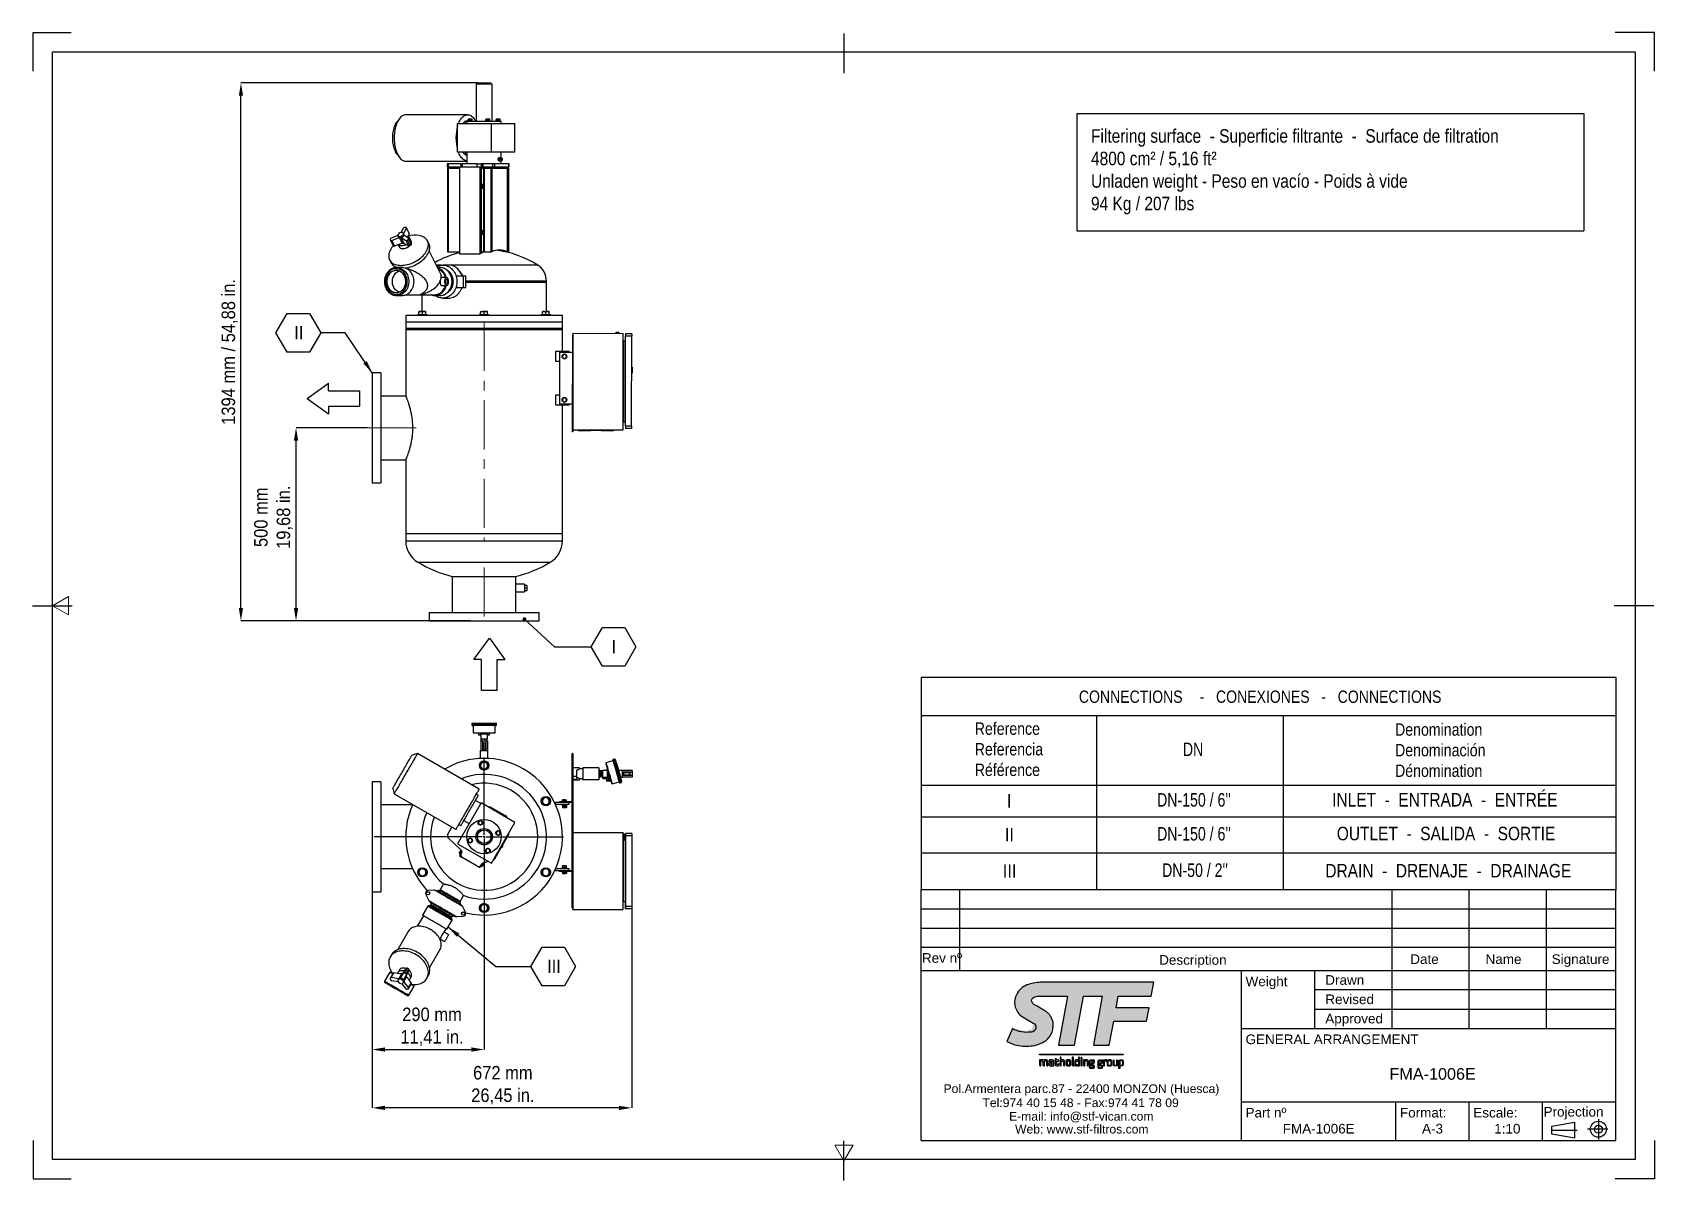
# Model space of a CAD drawing. Header units: millimetres. Extents: x -2 to 4200, y -4 to 2970.
import ezdxf

# ---------------------------------------------------------------- set-up
doc = ezdxf.new("R2010")
doc.units = ezdxf.units.MM
doc.header["$LTSCALE"] = 10
doc.header["$PDSIZE"] = -1
doc.linetypes.add('CENTERX2', pattern=[20.32, 12.7, -2.54, 2.54, -2.54])
doc.layers.add('SLD-0', color=179, linetype='Continuous')
doc.styles.add('SLDTEXTSTYLE1', font='Helvetica Light.ttf')
doc.styles.add('SLDTEXTSTYLE3', font='arial.ttf')
doc.styles.add('SLDTEXTSTYLE4', font='Gothic.ttf', dxfattribs={"width": 0.913})
doc.styles.get("Standard").update_dxf_attribs({"font": 'Gothic.ttf'})
doc.dimstyles.new('SLDDIMSTYLE0', dxfattribs={"dimtxt": 35, "dimasz": 33.02, "dimexe": 0, "dimexo": 0.0625, "dimgap": 8.75, "dimtad": 1, "dimdec": 0, "dimrnd": 1e-09, "dimzin": 12, "dimdsep": 46, "dimtxsty": 'SLDTEXTSTYLE4', "dimsah": 1, "dimcen": 0.09, "dimadec": 0, "dimazin": 3, "dimtfac": 1, "dimtdec": 0, "dimtofl": 0, "dimtmove": 0, "dimatfit": 3, "dimfxl": 1, "dimfrac": 2, "dimtolj": 1, "dimtzin": 12, "dimarcsym": 0})
doc.dimstyles.new('SLDDIMSTYLE1', dxfattribs={"dimtxt": 0.18, "dimasz": 33.02, "dimexe": 0, "dimexo": 0.0625, "dimgap": 0, "dimtad": 0, "dimtih": 1, "dimtoh": 1, "dimdec": 0, "dimrnd": 1e-09, "dimzin": 0, "dimdsep": 46, "dimtxsty": 'Standard', "dimsah": 1, "dimcen": 0.09, "dimadec": 0, "dimazin": 0, "dimtfac": 33.02, "dimtdec": 0, "dimtofl": 0, "dimtmove": 0, "dimatfit": 3, "dimfxl": 1, "dimfrac": 2, "dimtolj": 1, "dimtzin": 0, "dimarcsym": 0})
doc.dimstyles.new('SLDDIMSTYLE2', dxfattribs={"dimtxt": 0.18, "dimasz": 10.16, "dimexe": 0, "dimexo": 0.0625, "dimgap": 0, "dimtad": 0, "dimtih": 1, "dimtoh": 1, "dimdec": 0, "dimrnd": 1e-09, "dimzin": 0, "dimdsep": 46, "dimtxsty": 'Standard', "dimblk1": 'DOT', "dimblk2": 'DOT', "dimsah": 1, "dimcen": 0.09, "dimadec": 0, "dimazin": 0, "dimtfac": 10.16, "dimtdec": 0, "dimtofl": 0, "dimtmove": 0, "dimatfit": 3, "dimldrblk": 'DOT', "dimfxl": 1, "dimfrac": 2, "dimtolj": 1, "dimtzin": 0, "dimarcsym": 0})

msp = doc.modelspace()

# ---------------------------------------------------------------- texts
at = {"attachment_point": 1}
for s, width, insert, char_height in [('{\\fArial Narrow|b0|i0|c0|p34;Filtering surface  - Superficie filtrante  -  Surface de filtration \\P4800 cm² / 5,16 ft²\\PUnladen weight - Peso en vacío - Poids à vide \\P94 Kg / 207 lbs}', 1420.59, (2740.1, 2719.4), 35), ('{\\fArial Narrow|b0|i0|c0|p34;Reference \\PReferencia\\PRéférence}', 804.5, (2438.9, 1182.5), 32), ('{\\fArial Narrow|b0|i0|c0|p34;Denomination\\PDenominación\\PDénomination}', 804.5, (3527.7, 1180.2), 32), ('{\\fArial Narrow|b0|i0|c0|p34;INLET  -  ENTRADA  -  ENTRÉE }', 804.5, (3365, 999.8), 35), ('{\\fArial Narrow|b0|i0|c0|p34;OUTLET  -  SALIDA  -  SORTIE}', 804.5, (3376.9, 912.3), 35), ('{\\fArial Narrow|b0|i0|c0|p34;DRAIN  -  DRENAJE  -  DRAINAGE}', 804.5, (3347.2, 815.9), 35)]:
    msp.add_mtext_dynamic_manual_height_columns(s, width=width, gutter_width=175, heights=[0], dxfattribs=dict(at, insert=insert, char_height=char_height))
at = {"color": 0, "attachment_point": 1}
for s, insert, char_height, style in [('{\\fArial Narrow|b0|i0|c0|p34;CONNECTIONS}', (2708.7, 1265.1), 31.75, 'SLDTEXTSTYLE1'), ('{\\fArial Narrow|b0|i0|c0|p34;-   CONEXIONES   -   CONNECTIONS}', (3021.5, 1265.1), 31.75, 'SLDTEXTSTYLE1'), ('{\\fArial Narrow|b0|i0|c0|p34;DN}', (2978.1, 1130.3), 35, 'SLDTEXTSTYLE4'), ('I', (2522, 997.1), 35, 'SLDTEXTSTYLE4'), ("{\\fArial Narrow|b0|i0|c0|p34;DN-150 / 6''}", (2911.3, 999.5), 35, 'SLDTEXTSTYLE4'), ('II', (2516.8, 909.3), 35, 'SLDTEXTSTYLE4'), ("{\\fArial Narrow|b0|i0|c0|p34;DN-150 / 6''}", (2911.3, 911.6), 35, 'SLDTEXTSTYLE4'), ('III', (2511.5, 815.1), 35, 'SLDTEXTSTYLE4'), ("{\\fArial Narrow|b0|i0|c0|p34;DN-50 / 2''}", (2924.2, 817.4), 35, 'SLDTEXTSTYLE4')]:
    msp.add_mtext(s, dxfattribs=dict(at, insert=insert, char_height=char_height, style=style))
at = {"style": 'SLDTEXTSTYLE3'}
for s, insert, char_height, attachment_point in [('Rev nº', (2302.1, 584.9), 25, 1), ('Description', (2916.7, 579.9), 25, 1), ('Date', (3567.1, 581.9), 25, 1), ('Name', (3762.2, 581.9), 25, 1), ('Signature', (3933.6, 581.9), 25, 1), ('Weight', (3140.5, 524.2), 25, 1), ('Drawn', (3347, 527.9), 25, 1), ('Revised', (3347, 477.9), 25, 1), ('Approved', (3347, 427.9), 25, 1), ('GENERAL ARRANGEMENT', (3140.5, 374.2), 25, 1), ('FMA-1006E', (3625.1, 287), 30, 2), ('Part nº', (3140.4, 184.2), 25, 1), ('Format:', (3540.4, 184.2), 25, 1), ('Escale:', (3730.4, 184.2), 25, 1), ('Projection', (3912.5, 186.5), 25, 1), ('FMA-1006E', (3330, 142.7), 25, 2), ('A-3', (3624.8, 142.7), 25, 2), ('1:10 ', (3818.6, 142.7), 25, 2)]:
    msp.add_mtext(s, dxfattribs=dict(at, insert=insert, char_height=char_height, attachment_point=attachment_point))
at = {"color": 7, "char_height": 22.5, "attachment_point": 1, "style": 'SLDTEXTSTYLE3'}
for s, insert in [('Pol.Armentera parc.87 - 22400 MONZON (Huesca)', (2358.1, 245.1)), ('Tel:974 40 15 48 - Fax:974 41 78 09', (2459, 208.6)), ('E-mail: info@stf-vican.com', (2527.8, 173.5)), ('Web: www.stf-filtros.com', (2543.4, 140.2))]:
    msp.add_mtext(s, dxfattribs=dict(at, insert=insert))

# ---------------------------------------------------------------- blocks, each defined once
blk = doc.blocks.new('_D')
at = {"color": 0, "lineweight": -2, "transparency": 16777216}
for p, q in [((878, 744), (878, 184.1)), ((1550.3, 706), (1550.3, 184.1)), ((1517.3, 184.1), (911, 184.1))]:
    blk.add_line(p, q, dxfattribs=at)
at = {"color": 0, "transparency": 16777216}
for points in [[(911, 189.6), (911, 178.6), (878, 184.1)], [(1517.3, 189.6), (1517.3, 178.6), (1550.3, 184.1)]]:
    blk.add_solid(points, dxfattribs=at)
at = {"layer": 'Defpoints', "color": 0, "transparency": 16777216}
for p in [(878, 744), (1550.3, 706.1), (878, 184.1)]:
    blk.add_point(p, dxfattribs=at)
at = {"color": 0, "transparency": 16777216, "insert": (1216.5, 292.7), "char_height": 35, "attachment_point": 2, "style": 'SLDTEXTSTYLE4'}
blk.add_mtext('\\A1;672 mm \\P26,45 in.', dxfattribs=at)
blk = doc.blocks.new('_D_1')
at = {"color": 0, "lineweight": -2, "transparency": 16777216}
for p, q in [((878, 744), (878, 335.3)), ((1168, 681), (1168, 335.3)), ((911, 335.3), (1135, 335.3))]:
    blk.add_line(p, q, dxfattribs=at)
at = {"color": 0, "transparency": 16777216}
for points in [[(911, 340.8), (911, 329.8), (878, 335.3)], [(1135, 340.8), (1135, 329.8), (1168, 335.3)]]:
    blk.add_solid(points, dxfattribs=at)
at = {"layer": 'Defpoints', "color": 0, "transparency": 16777216}
for p in [(878, 744), (1168, 681), (1168, 335.3)]:
    blk.add_point(p, dxfattribs=at)
at = {"color": 0, "transparency": 16777216, "insert": (1033, 443.9), "char_height": 35, "attachment_point": 2, "style": 'SLDTEXTSTYLE4'}
blk.add_mtext('\\A1;290 mm \\P11,41 in.', dxfattribs=at)
blk = doc.blocks.new('SW_NOTE_1')
at = {"layer": 'SLD-0', "color": 0}
for p, q in [((0, 0), (29, 50.2)), ((29, 50.2), (87, 50.2)), ((87, 50.2), (116, 0)), ((29, -50.2), (0, 0)), ((116, 0), (87, -50.2)), ((87, -50.2), (29, -50.2))]:
    blk.add_line(p, q, dxfattribs=at)
at = {"layer": 'SLD-0', "color": 0, "insert": (42.2, 17.8), "char_height": 35, "attachment_point": 1, "style": 'SLDTEXTSTYLE4'}
blk.add_mtext('III', dxfattribs=at)
blk = doc.blocks.new('SW_CENTERMARKSYMBOL_0')
at = {"layer": 'SLD-0', "color": 0}
for p, q in [((0, 5), (0, 205.5)), ((-5, 0), (-284.5, 0)), ((0, 0), (-2.5, 0)), ((0, 0), (0, 2.5)), ((0, 0), (0, -2.5)), ((0, 0), (2.5, 0)), ((5, 0), (205.5, 0)), ((0, -5), (0, -205.5))]:
    blk.add_line(p, q, dxfattribs=at)
blk = doc.blocks.new('_D_2')
at = {"color": 0, "lineweight": -2, "transparency": 16777216}
for p, q in [((864.9, 1945.7), (680.7, 1945.7)), ((680.7, 1478.7), (680.7, 1912.6)), ((1025.4, 1445.7), (680.7, 1445.7))]:
    blk.add_line(p, q, dxfattribs=at)
at = {"color": 0, "transparency": 16777216}
for points in [[(675.2, 1912.6), (686.2, 1912.6), (680.7, 1945.7)], [(675.2, 1478.7), (686.2, 1478.7), (680.7, 1445.7)]]:
    blk.add_solid(points, dxfattribs=at)
at = {"layer": 'Defpoints', "color": 0, "transparency": 16777216}
for p in [(680.7, 1945.7), (865, 1945.7), (1025.5, 1445.7)]:
    blk.add_point(p, dxfattribs=at)
at = {"color": 0, "transparency": 16777216, "insert": (572.1, 1714.1), "char_height": 35, "attachment_point": 2, "rotation": 90, "style": 'SLDTEXTSTYLE4'}
blk.add_mtext('\\A1;500 mm\\P19,68 in.', dxfattribs=at)
blk = doc.blocks.new('_D_3')
at = {"color": 0, "lineweight": -2, "transparency": 16777216}
for p, q in [((1150.4, 2839.2), (538, 2839.2)), ((538, 1478.7), (538, 2806.1)), ((1133, 1445.7), (538, 1445.7))]:
    blk.add_line(p, q, dxfattribs=at)
at = {"color": 0, "transparency": 16777216}
for points in [[(532.5, 2806.1), (543.5, 2806.1), (538, 2839.2)], [(532.5, 1478.7), (543.5, 1478.7), (538, 1445.7)]]:
    blk.add_solid(points, dxfattribs=at)
at = {"layer": 'Defpoints', "color": 0, "transparency": 16777216}
for p in [(538, 2839.2), (1150.5, 2839.2), (1133.1, 1445.7)]:
    blk.add_point(p, dxfattribs=at)
at = {"color": 0, "transparency": 16777216, "insert": (487.9, 2142.4), "char_height": 35, "attachment_point": 2, "rotation": 90, "style": 'SLDTEXTSTYLE4'}
blk.add_mtext('\\A1;1394 mm / 54,88 in.', dxfattribs=at)
blk = doc.blocks.new('SW_NOTE_2')
at = {"layer": 'SLD-0', "color": 0}
for p, q in [((-116, 0), (-87, 50.2)), ((-87, 50.2), (-29, 50.2)), ((-29, 50.2), (0, 0)), ((-87, -50.2), (-116, 0)), ((0, 0), (-29, -50.2)), ((-29, -50.2), (-87, -50.2))]:
    blk.add_line(p, q, dxfattribs=at)
at = {"layer": 'SLD-0', "color": 0, "insert": (-68.5, 17.8), "char_height": 35, "attachment_point": 1, "style": 'SLDTEXTSTYLE4'}
blk.add_mtext('II', dxfattribs=at)
blk = doc.blocks.new('SW_NOTE_3')
at = {"layer": 'SLD-0', "color": 0}
for p, q in [((0, 0), (29, 50.2)), ((29, 50.2), (87, 50.2)), ((87, 50.2), (116, 0)), ((29, -50.2), (0, 0)), ((116, 0), (87, -50.2)), ((87, -50.2), (29, -50.2))]:
    blk.add_line(p, q, dxfattribs=at)
at = {"layer": 'SLD-0', "color": 0, "insert": (52.7, 17.8), "char_height": 35, "attachment_point": 1, "style": 'SLDTEXTSTYLE4'}
blk.add_mtext('I', dxfattribs=at)
blk = doc.blocks.new('_DOT')
at = {"color": 0, "linetype": 'ByBlock', "lineweight": -2}
blk.add_line((-0.5, 0), (-1, 0), dxfattribs=at)
at = {"color": 0, "linetype": 'ByBlock', "const_width": 0.5}
blk.add_lwpolyline([(-0.25, 0, 1), (0.25, 0, 1)], format="xyb", close=True, dxfattribs=at)
blk = doc.blocks.new('LOGO STF-mh')
at = {"true_color": 0x223367}
h = blk.add_hatch(color=169, dxfattribs=at)
h.dxf.hatch_style = 1
edge = h.paths.add_edge_path()
edge.add_line((-15.55, 9.17), (-4.29, 9.17))
edge.add_line((-4.29, 9.17), (-7.65, -9.17))
edge.add_line((-7.65, -9.17), (-1.68, -9.17))
edge.add_line((-1.68, -9.17), (1.68, 9.17))
edge.add_line((1.68, 9.17), (8.76, 9.17))
edge.add_line((8.76, 9.17), (5.4, -9.17))
edge.add_line((5.4, -9.17), (11.38, -9.17))
edge.add_line((11.38, -9.17), (13.01, -0.23))
edge.add_line((13.01, -0.23), (25.32, -0.23))
edge.add_line((25.32, -0.23), (26.24, 4.8))
edge.add_line((26.24, 4.8), (13.93, 4.8))
edge.add_line((13.93, 4.8), (14.73, 9.17))
edge.add_line((14.73, 9.17), (27.04, 9.17))
edge.add_line((27.04, 9.17), (27.99, 14.37))
edge.add_line((27.99, 14.37), (-13.72, 14.37))
edge.add_arc((-13.72, -2.54), 16.91, 90, 107.66423)
edge.add_arc((-16.49, 6.14), 7.8, 107.66423, 146.52785)
edge.add_arc((-17.57, 6.85), 6.51, 146.52785, 186.25326)
edge.add_arc((-17.45, 6.86), 6.63, 186.25326, 225.21097)
edge.add_arc((-12.32, 14.34), 15.63, 231.19246, 242.01374)
edge.add_arc((-4.71, 24.32), 28.09, 237.85134, 243.86895)
edge.add_arc((-17.88, -2.51), 1.8, -10.62644, 63.67906, ccw=False)
edge.add_arc((-17.84, -2.49), 1.77, 272.38397, 348.25179, ccw=False)
edge.add_arc((-19.57, 6.54), 10.95, 260.07644, 279.48833, ccw=False)
edge.add_arc((-19.48, 6.47), 10.89, 240.00411, 259.51398, ccw=False)
edge.add_line((-24.92, -2.96), (-26.93, -7.85))
edge.add_line((-26.93, -7.85), (-24.04, -9.01))
edge.add_arc((-20.16, 4.37), 13.93, 253.83688, 266.68593)
edge.add_arc((-19.99, 13.44), 23, 267.56665, 274.82094)
edge.add_arc((-19.15, 3.11), 12.63, 275.00549, 288.23584)
edge.add_arc((-49.41, 71.06), 86.96, 293.16691, 294.52603)
edge.add_arc((-15.24, -3.84), 4.63, 294.52603, 320.27899)
edge.add_arc((-26.44, 5.46), 19.19, 320.27899, 326.15591)
edge.add_arc((-14.08, -2.82), 4.31, 326.15591, 352.53144)
edge.add_arc((-168.83, 17.46), 160.39, 352.53144, 353.03791)
edge.add_arc((-13.89, -1.46), 4.3, 353.03791, 372.01938)
edge.add_arc((-16.32, -1.97), 6.78, 12.01938, 23.51681)
edge.add_arc((-15.95, -1.81), 6.38, 23.51681, 35.73728)
edge.add_arc((-14.21, -0.56), 4.24, 35.73728, 53.27557)
edge.add_arc((-4.26, 12.77), 12.4, 227.30405, 233.27557, ccw=False)
edge.add_arc((-53.49, -64.77), 79.67, 59.18635, 60.92028)
edge.add_arc((-50.78, -53.5), 68.58, 58.31618, 60.33058)
edge.add_arc((-15.09, 8.32), 2.83, 205.3706, 231.86527, ccw=False)
edge.add_arc((-17.1, 7.44), 0.638, 163.0321, 211.39169, ccw=False)
edge.add_arc((-13.66, 6.39), 4.23, 155.94914, 163.0321, ccw=False)
edge.add_arc((-16.6, 7.7), 1.02, 116.25932, 155.94914, ccw=False)
edge.add_arc((242.09, -516.65), 585.71, 116.18683, 116.25932, ccw=False)
edge.add_arc((-14.6, 4), 5.25, 100.46118, 109.89761, ccw=False)
at = {"true_color": 0x636466}
h = blk.add_hatch(color=251, dxfattribs=at)
h.dxf.hatch_style = 1
edge = h.paths.add_edge_path(flags=16)
edge.add_line((8.28, -15.97), (7.73, -15.97))
edge.add_arc((7.73, -15.78), 0.184, 203.20706, 270, ccw=False)
edge.add_arc((8.46, -15.47), 0.975, 189.69631, 203.20706, ccw=False)
edge.add_arc((8.37, -15.49), 0.878, 170.30369, 189.69631, ccw=False)
edge.add_arc((8.37, -15.49), 0.878, 153.42924, 170.30369, ccw=False)
edge.add_arc((7.73, -15.17), 0.17, 89.34078, 153.42924, ccw=False)
edge.add_line((7.73, -15), (8.34, -15))
edge.add_arc((8.34, -15.14), 0.138, -5.69864, 90, ccw=False)
edge.add_line((8.48, -15.15), (8.48, -15.75))
edge.add_arc((8.26, -15.75), 0.221, 275.89288, 360, ccw=False)
edge = h.paths.add_edge_path()
edge.add_line((8.81, -14.7), (8.81, -15.76))
edge.add_arc((8.15, -15.61), 0.683, 279.92996, 347.00613, ccw=False)
edge.add_line((8.26, -16.28), (7.65, -16.28))
edge.add_arc((7.51, -16.29), 0.145, 3.30478, 51.40514)
edge.add_arc((7.55, -16.32), 0.146, 70.54527, 117.49727)
edge.add_arc((7.49, -16.27), 0.0804, 98.12015, 172.29139)
edge.add_line((7.41, -16.26), (7.41, -16.5))
edge.add_arc((7.54, -16.48), 0.133, 188.05863, 268.89169)
edge.add_arc((7.75, -16.19), 0.47, 243.86591, 263.20046)
edge.add_line((7.69, -16.66), (8.52, -16.66))
edge.add_arc((8.52, -17.02), 0.357, 1.47636, 90, ccw=False)
edge.add_line((8.88, -17.01), (8.88, -17.34))
edge.add_line((8.88, -17.34), (8.49, -17.94))
edge.add_line((8.49, -17.94), (7.46, -17.94))
edge.add_arc((7.55, -17.55), 0.402, 193.30003, 257.26182, ccw=False)
edge.add_line((7.16, -17.64), (7.14, -17.33))
edge.add_line((7.14, -17.33), (7.23, -17.15))
edge.add_line((7.23, -17.15), (7.3, -17.15))
edge.add_line((7.3, -17.15), (7.34, -17.33))
edge.add_line((7.34, -17.33), (7.36, -17.46))
edge.add_arc((7.56, -17.34), 0.226, 211.16249, 269.03582)
edge.add_arc((7.54, -17.77), 0.197, 29.79104, 84.97168, ccw=False)
edge.add_arc((7.76, -14.21), 3.45, 269.13168, 277.54853)
edge.add_arc((6.44, -15.24), 2.98, 306.54401, 314.27403)
edge.add_arc((8.25, -17.21), 0.313, 328.51802, 378.40101)
edge.add_arc((7.29, -17.94), 1.5, 33.28194, 39.34658)
edge.add_arc((8.24, -17.14), 0.263, 35.51142, 90.11151)
edge.add_line((8.24, -16.88), (7.39, -16.88))
edge.add_arc((7.39, -16.62), 0.255, 195.94989, 270, ccw=False)
edge.add_line((7.15, -16.69), (7.13, -16.26))
edge.add_arc((7.34, -16.25), 0.204, 117.1422, 181.81542, ccw=False)
edge.add_arc((7.22, -15.98), 0.0925, 287.00961, 352.2607)
edge.add_arc((7.25, -15.99), 0.0623, 353.3196, 431.8244)
edge.add_arc((7.26, -15.87), 0.0541, 176.63976, 276.05997, ccw=False)
edge.add_line((7.2, -15.87), (7.2, -15.08))
edge.add_arc((7.77, -15.31), 0.605, 99.72304, 157.72272, ccw=False)
edge.add_line((7.66, -14.71), (8.22, -14.72))
edge.add_line((8.22, -14.72), (8.27, -14.79))
edge.add_line((8.27, -14.79), (8.66, -14.79))
edge.add_line((8.66, -14.79), (8.68, -14.7))
edge.add_line((8.68, -14.7), (8.81, -14.7))
edge = h.paths.add_edge_path()
edge.add_line((14.17, -14.68), (14.28, -14.68))
edge.add_line((14.28, -14.68), (14.5, -14.91))
edge.add_line((14.5, -14.91), (14.5, -16.95))
edge.add_line((14.5, -16.95), (14.34, -16.95))
edge.add_arc((14.2, -17.06), 0.18, 37.32891, 142.67109)
edge.add_line((14.05, -16.95), (13.34, -16.95))
edge.add_line((13.34, -16.95), (13.34, -16.91))
edge.add_arc((13.3, -16.93), 0.0397, 17.2071, 93.02133)
edge.add_line((13.3, -16.89), (13.09, -16.89))
edge.add_arc((13.1, -16.68), 0.201, 191.58439, 265.37565, ccw=False)
edge.add_line((12.91, -16.73), (12.91, -14.68))
edge.add_line((12.91, -14.68), (13, -14.68))
edge.add_line((13, -14.68), (13.12, -14.82))
edge.add_line((13.12, -14.82), (13.12, -16.37))
edge.add_arc((13.45, -16.33), 0.331, 186.55526, 258.55988)
edge.add_line((13.39, -16.66), (14.05, -16.66))
edge.add_arc((14.06, -16.55), 0.108, 267.75941, 355.96615)
edge.add_line((14.17, -16.56), (14.17, -14.68))
edge = h.paths.add_edge_path(flags=16)
edge.add_line((15.33, -15.15), (15.33, -16.46))
edge.add_arc((15.74, -16.14), 0.522, 217.90377, 253.04939)
edge.add_line((15.58, -16.64), (16.07, -16.64))
edge.add_arc((15.96, -16.21), 0.45, 284.98278, 341.77728)
edge.add_line((16.39, -16.35), (16.39, -15.28))
edge.add_arc((16, -15.39), 0.405, 16.53265, 82.82675)
edge.add_line((16.05, -14.99), (15.47, -14.99))
edge.add_arc((15.47, -15.13), 0.145, 90, 188.60066)
edge = h.paths.add_edge_path()
edge.add_line((15.33, -17.94), (14.99, -17.94))
edge.add_line((14.99, -17.94), (14.99, -14.81))
edge.add_line((14.99, -14.81), (15.41, -14.81))
edge.add_line((15.41, -14.81), (15.55, -14.68))
edge.add_line((15.55, -14.68), (16.14, -14.68))
edge.add_arc((16.04, -15.25), 0.583, 18.37853, 79.81081, ccw=False)
edge.add_line((16.59, -15.07), (16.59, -16.6))
edge.add_arc((16.14, -16.48), 0.468, 276.88122, 345.41276, ccw=False)
edge.add_line((16.2, -16.95), (15.59, -16.95))
edge.add_arc((15.46, -17.04), 0.162, 34.73138, 145.26862)
edge.add_line((15.33, -16.95), (15.33, -17.94))
edge = h.paths.add_edge_path()
edge.add_line((9.26, -14.77), (9.26, -16.85))
edge.add_line((9.26, -16.85), (9.43, -16.95))
edge.add_line((9.43, -16.95), (9.59, -16.95))
edge.add_line((9.59, -16.95), (9.59, -15.15))
edge.add_arc((9.75, -15.15), 0.156, 105.3931, 180, ccw=False)
edge.add_line((9.71, -15), (10.11, -15))
edge.add_arc((10.11, -15.17), 0.164, 24.04559, 90, ccw=False)
edge.add_arc((10.68, -14.91), 0.463, 204.04559, 230.0443)
edge.add_arc((10.4, -15.25), 0.0253, 230.0443, 381.31619)
edge.add_arc((10.51, -15.21), 0.0887, 158.68381, 201.31619, ccw=False)
edge.add_arc((11.35, -15.54), 0.994, 151.9485, 158.68381, ccw=False)
edge.add_arc((10.3, -14.98), 0.191, 331.9485, 388.0515)
edge.add_arc((10.13, -15.07), 0.392, 28.0515, 63.90659)
edge.add_line((10.3, -14.72), (9.81, -14.72))
edge.add_line((9.81, -14.72), (9.76, -14.77))
edge.add_line((9.76, -14.77), (9.26, -14.77))
edge = h.paths.add_edge_path(flags=16)
edge.add_line((10.88, -15.21), (10.88, -16.42))
edge.add_arc((11.22, -16.35), 0.346, 191.1224, 257.89669)
edge.add_line((11.15, -16.69), (11.83, -16.69))
edge.add_arc((11.63, -16.15), 0.576, 290.75754, 321.68818)
edge.add_line((12.08, -16.51), (12.08, -15.22))
edge.add_arc((11.78, -15.3), 0.308, 15.02674, 84.16882)
edge.add_line((11.81, -15), (11.2, -15))
edge.add_arc((11.28, -15.46), 0.468, 98.84296, 147.77772)
edge = h.paths.add_edge_path()
edge.add_line((10.62, -15.15), (10.62, -16.51))
edge.add_arc((11.04, -16.53), 0.423, 177.55802, 271.24938)
edge.add_line((11.05, -16.95), (11.83, -16.95))
edge.add_arc((11.84, -16.44), 0.504, 268.01339, 349.80534)
edge.add_line((12.34, -16.53), (12.34, -15.23))
edge.add_arc((11.8, -15.21), 0.538, 357.93745, 440.66224)
edge.add_line((11.89, -14.68), (11.18, -14.68))
edge.add_arc((11.35, -15.45), 0.793, 102.91948, 157.94789)
edge = h.paths.add_edge_path()
edge.add_line((5.67, -14.72), (5.67, -15.82))
edge.add_arc((5.13, -15.73), 0.545, 284.00211, 350.87163, ccw=False)
edge.add_line((5.26, -16.26), (4.36, -16.26))
edge.add_arc((4.34, -16.38), 0.12, 79.42043, 164.41449)
edge.add_arc((4.28, -16.37), 0.0621, 153.83492, 287.98618)
edge.add_arc((4.23, -16.61), 0.191, 10.27582, 69.10561, ccw=False)
edge.add_line((4.42, -16.58), (5.26, -16.58))
edge.add_arc((5.26, -17.08), 0.507, 16.60647, 90, ccw=False)
edge.add_line((5.75, -16.94), (5.75, -17.42))
edge.add_arc((5.14, -17.37), 0.608, 289.87319, 354.72912, ccw=False)
edge.add_line((5.35, -17.94), (4.22, -17.94))
edge.add_arc((4.49, -17.37), 0.626, 201.18467, 244.75425, ccw=False)
edge.add_line((3.91, -17.6), (3.91, -17.2))
edge.add_line((3.91, -17.2), (4.04, -17.06))
edge.add_line((4.04, -17.06), (4.1, -17.21))
edge.add_arc((4.48, -17.12), 0.391, 193.43089, 244.19715)
edge.add_arc((4.88, -15.83), 1.73, 250.96802, 261.96726)
edge.add_arc((4.72, -17.1), 0.459, 259.34792, 288.79384)
edge.add_arc((4.76, -16.88), 0.666, 279.36281, 301.44109)
edge.add_arc((5.02, -17.19), 0.269, 288.09927, 335.61774)
edge.add_arc((5.04, -17.18), 0.254, 332.23164, 387.34707)
edge.add_arc((5.06, -17.2), 0.246, 32.14866, 88.2978)
edge.add_line((5.07, -16.95), (4.23, -16.95))
edge.add_arc((4.23, -16.59), 0.356, 182.7864, 270, ccw=False)
edge.add_line((3.87, -16.61), (3.87, -16.34))
edge.add_arc((4.11, -16.34), 0.238, 117.59316, 180, ccw=False)
edge.add_arc((3.75, -16.02), 0.268, 336.57671, 408.05072)
edge.add_line((3.93, -15.82), (3.93, -15.09))
edge.add_arc((4.3, -15.09), 0.367, 90.84144, 180, ccw=False)
edge.add_line((4.29, -14.72), (4.51, -14.72))
edge.add_line((4.51, -14.72), (4.62, -14.64))
edge.add_line((4.62, -14.64), (4.8, -14.64))
edge.add_line((4.8, -14.64), (4.88, -14.72))
edge.add_line((4.88, -14.72), (5.67, -14.72))
edge = h.paths.add_edge_path(flags=16)
edge.add_line((4.4, -15.3), (4.4, -15.66))
edge.add_arc((4.74, -15.56), 0.352, 196.27548, 244.49087)
edge.add_line((4.59, -15.88), (5, -15.88))
edge.add_arc((4.78, -15.44), 0.494, 296.97401, 329.80669)
edge.add_line((5.21, -15.69), (5.21, -15.22))
edge.add_arc((5, -15.32), 0.233, 25.29197, 73.50585)
edge.add_arc((4.88, -15.52), 0.461, 66.93321, 85.96704)
edge.add_arc((4.81, -15.37), 0.323, 70.89632, 109.10368)
edge.add_arc((5.05, -16.33), 1.31, 105.49167, 113.024)
edge.add_arc((4.6, -15.31), 0.203, 108.28678, 176.92948)
edge = h.paths.add_edge_path(flags=16)
edge.add_line((-0.2, -15.42), (-0.2, -16.42))
edge.add_arc((-0.4, -16.38), 0.203, 285.68006, 348.79181, ccw=False)
edge.add_line((-0.35, -16.57), (-0.79, -16.57))
edge.add_arc((-0.75, -16.18), 0.392, 180.65701, 264.32988, ccw=False)
edge.add_line((-1.14, -16.19), (-1.14, -15.42))
edge.add_arc((-0.69, -15.61), 0.488, 116.08515, 158.1625, ccw=False)
edge.add_arc((-0.76, -15.42), 0.295, 102.92314, 119.39354, ccw=False)
edge.add_arc((-0.7, -15.72), 0.597, 78.20937, 101.79063, ccw=False)
edge.add_arc((-0.13, -13.76), 1.45, 251.64702, 258.94802)
edge.add_arc((-0.59, -15.54), 0.407, 17.20353, 62.47685, ccw=False)
edge = h.paths.add_edge_path()
edge.add_line((-1.59, -15.24), (-1.59, -16.43))
edge.add_arc((-0.78, -16.16), 0.849, 198.59169, 251.51308)
edge.add_line((-1.05, -16.96), (-0.28, -16.96))
edge.add_arc((-0.07, -17.29), 0.388, 57.42232, 122.57768, ccw=False)
edge.add_line((0.14, -16.96), (0.24, -16.96))
edge.add_line((0.24, -16.96), (0.24, -13.88))
edge.add_line((0.24, -13.88), (0.08, -13.7))
edge.add_line((0.08, -13.7), (-0.2, -13.7))
edge.add_line((-0.2, -13.7), (-0.2, -14.62))
edge.add_arc((-1.02, -14.61), 0.818, 348.50471, 359.70539, ccw=False)
edge.add_arc((-0.26, -14.68), 0.0998, 220.04284, 294.41505, ccw=False)
edge.add_arc((-0.21, -13.5), 1.25, 251.29038, 264.41706, ccw=False)
edge.add_arc((-0.81, -15.08), 0.434, 63.23431, 86.3078)
edge.add_arc((-0.77, -15.02), 0.374, 91.2287, 115.64333)
edge.add_arc((-1.31, -13.35), 1.38, 278.49756, 285.61304, ccw=False)
edge.add_arc((-1, -15.32), 0.609, 99.32802, 129.50111)
edge.add_arc((-1.07, -15.25), 0.513, 128.65985, 178.77676)
edge = h.paths.add_edge_path(flags=16)
edge.add_line((-9.97, -16.39), (-9.97, -16.01))
edge.add_arc((-10.07, -16.01), 0.101, 0, 48.92486)
edge.add_line((-10, -15.94), (-10.21, -15.94))
edge.add_arc((-10.21, -16), 0.0653, 90, 173.49569)
edge.add_arc((-10.37, -15.91), 0.132, 262.88249, 320.63298, ccw=False)
edge.add_arc((-10.41, -16.13), 0.0943, 77.22275, 133.31629)
edge.add_arc((-10.66, -15.97), 0.213, 301.23403, 333.46299, ccw=False)
edge.add_arc((-10.45, -16.35), 0.227, 117.51896, 145.01149)
edge.add_arc((-10.57, -16.26), 0.076, 150.5544, 203.59869)
edge.add_arc((-10.56, -16.25), 0.0929, 208.07319, 266.57778)
edge.add_line((-10.56, -16.34), (-10.56, -16.44))
edge.add_arc((-10.5, -16.41), 0.073, 207.41146, 270.05835)
edge.add_line((-10.5, -16.48), (-10.03, -16.48))
edge.add_arc((-10.07, -16.39), 0.0962, 291.9024, 362.01567)
edge = h.paths.add_edge_path()
edge.add_line((-11.16, -14.89), (-11.16, -15.45))
edge.add_line((-11.16, -15.45), (-10.91, -15.62))
edge.add_line((-10.91, -15.62), (-10.91, -15.31))
edge.add_arc((-10.46, -15.67), 0.569, 110.78638, 140.89557, ccw=False)
edge.add_arc((-10.42, -15.83), 0.734, 70.29515, 109.70485, ccw=False)
edge.add_arc((-10.2, -15.36), 0.218, 12.98143, 83.15001, ccw=False)
edge.add_arc((-10.14, -15.3), 0.16, 266.07959, 357.99059, ccw=False)
edge.add_arc((-10.03, -17.05), 1.59, 94.60521, 118.83043)
edge.add_arc((-10.48, -16.51), 0.909, 110.05748, 133.99385)
edge.add_arc((-10.46, -16.36), 0.826, 142.19291, 160.3725)
edge.add_line((-11.24, -16.08), (-11.24, -16.53))
edge.add_arc((-10.78, -16.5), 0.463, 183.81683, 276.42755)
edge.add_line((-10.73, -16.96), (-9.9, -16.96))
edge.add_arc((-9.71, -17.14), 0.265, 43.90597, 136.09403, ccw=False)
edge.add_line((-9.52, -16.96), (-9.42, -16.96))
edge.add_line((-9.42, -16.96), (-9.42, -15.07))
edge.add_arc((-10.13, -15.35), 0.759, 21.57755, 75.13633)
edge.add_line((-9.93, -14.62), (-10.7, -14.62))
edge.add_arc((-10.57, -15.35), 0.744, 99.98373, 142.36574)
h.paths.add_polyline_path([(0.73, -14.31), (0.86, -14.41), (1.16, -14.41), (1.16, -13.99), (1.08, -13.83), (0.73, -13.83)])
h.paths.add_polyline_path([(0.73, -14.7), (0.73, -16.76), (1.03, -16.96), (1.16, -16.96), (1.16, -14.82), (1.09, -14.7)])
edge = h.paths.add_edge_path()
edge.add_line((-2.47, -13.7), (-2.47, -16.63))
edge.add_arc((-1.98, -16.5), 0.516, 195.09606, 244.32217)
edge.add_line((-2.2, -16.96), (-1.91, -16.96))
edge.add_line((-1.91, -16.96), (-1.68, -16.76))
edge.add_arc((-1.58, -16.25), 0.516, 200.82729, 259.39429, ccw=False)
edge.add_line((-2.07, -16.44), (-2.07, -13.81))
edge.add_arc((-2.21, -13.83), 0.14, 8.76301, 83.61247)
edge.add_line((-2.19, -13.7), (-2.47, -13.7))
edge = h.paths.add_edge_path(flags=16)
edge.add_line((-4.43, -15.29), (-4.43, -16.36))
edge.add_arc((-4.13, -16.24), 0.319, 202.96546, 268.79099)
edge.add_line((-4.14, -16.55), (-3.61, -16.55))
edge.add_arc((-3.67, -16.31), 0.249, 282.10491, 341.53754)
edge.add_line((-3.43, -16.39), (-3.43, -15.29))
edge.add_arc((-3.56, -15.29), 0.124, 3.78879, 81.6544)
edge.add_arc((-4.08, -17), 1.91, 73.4267, 84.58296)
edge.add_arc((-3.87, -16.58), 1.48, 91.34832, 107.61353)
edge.add_arc((-4.29, -15.3), 0.134, 99.18853, 174.69798)
edge = h.paths.add_edge_path()
edge.add_line((-4.87, -15.24), (-4.87, -16.44))
edge.add_arc((-4.02, -16.17), 0.89, 198.03579, 243.13237)
edge.add_line((-4.43, -16.96), (-3.43, -16.96))
edge.add_arc((-3.66, -16.31), 0.688, 289.70349, 349.12835)
edge.add_line((-2.99, -16.44), (-2.99, -15.24))
edge.add_arc((-3.55, -15.25), 0.568, 1.77005, 77.41767)
edge.add_arc((-4.08, -16.96), 2.35, 73.95797, 85.21426)
edge.add_arc((-3.86, -16.54), 1.93, 90.5574, 106.92451)
edge.add_arc((-4.29, -15.26), 0.578, 103.36631, 177.44597)
edge = h.paths.add_edge_path()
edge.add_line((1.73, -14.62), (1.73, -16.81))
edge.add_line((1.73, -16.81), (1.97, -16.96))
edge.add_line((1.97, -16.96), (2.18, -16.96))
edge.add_line((2.18, -16.96), (2.18, -15.24))
edge.add_arc((2.31, -15.22), 0.132, 88.11506, 188.55541, ccw=False)
edge.add_line((2.32, -15.08), (2.88, -15.08))
edge.add_arc((2.8, -15.33), 0.255, 21.03657, 71.83252, ccw=False)
edge.add_line((3.04, -15.24), (3.04, -16.74))
edge.add_line((3.04, -16.74), (3.38, -16.96))
edge.add_line((3.38, -16.96), (3.49, -16.96))
edge.add_line((3.49, -16.96), (3.49, -15.24))
edge.add_arc((2.89, -15.21), 0.6, 357.97597, 453.64431)
edge.add_line((2.85, -14.62), (2.63, -14.62))
edge.add_arc((2.45, -14.48), 0.229, 216.94516, 323.05484, ccw=False)
edge.add_line((2.27, -14.62), (2.18, -14.62))
edge.add_line((2.18, -14.62), (1.73, -14.62))
edge = h.paths.add_edge_path()
edge.add_line((-7.04, -13.7), (-7.04, -16.81))
edge.add_line((-7.04, -16.81), (-6.81, -16.96))
edge.add_line((-6.81, -16.96), (-6.6, -16.96))
edge.add_line((-6.6, -16.96), (-6.6, -15.24))
edge.add_arc((-6.32, -15.48), 0.367, 97.57946, 138.95077, ccw=False)
edge.add_line((-6.37, -15.11), (-5.99, -15.11))
edge.add_arc((-6.03, -15.4), 0.294, 34.71087, 80.7833, ccw=False)
edge.add_line((-5.79, -15.24), (-5.79, -16.76))
edge.add_line((-5.79, -16.76), (-5.48, -16.96))
edge.add_line((-5.48, -16.96), (-5.38, -16.96))
edge.add_line((-5.38, -16.96), (-5.38, -15.24))
edge.add_arc((-5.98, -15.21), 0.6, 357.97597, 453.64431)
edge.add_line((-6.01, -14.62), (-6.23, -14.62))
edge.add_arc((-6.42, -14.48), 0.229, 216.94516, 323.05484, ccw=False)
edge.add_line((-6.6, -14.62), (-6.6, -13.96))
edge.add_line((-6.6, -13.96), (-6.8, -13.7))
edge.add_line((-6.8, -13.7), (-7.04, -13.7))
edge = h.paths.add_edge_path()
edge.add_line((-8.95, -14.31), (-8.95, -16.54))
edge.add_arc((-8.26, -16.21), 0.763, 205.11591, 258.62007)
edge.add_line((-8.41, -16.96), (-7.72, -16.96))
edge.add_arc((-7.84, -16.44), 0.532, 282.54141, 392.80958)
edge.add_line((-7.39, -16.15), (-7.59, -16.16))
edge.add_arc((-7.93, -16.15), 0.338, 295.22732, 358.49336, ccw=False)
edge.add_line((-7.78, -16.45), (-8.2, -16.45))
edge.add_arc((-8.16, -16.17), 0.284, 209.14207, 263.11956, ccw=False)
edge.add_line((-8.41, -16.31), (-8.41, -15.24))
edge.add_line((-8.41, -15.24), (-7.73, -15.24))
edge.add_line((-7.73, -15.24), (-7.55, -15.07))
edge.add_line((-7.55, -15.07), (-7.55, -14.82))
edge.add_line((-7.55, -14.82), (-8.41, -14.82))
edge.add_line((-8.41, -14.82), (-8.41, -14.47))
edge.add_line((-8.41, -14.47), (-8.55, -14.31))
edge.add_line((-8.55, -14.31), (-8.95, -14.31))
edge = h.paths.add_edge_path()
edge.add_line((-14.8, -14.62), (-14.8, -16.77))
edge.add_line((-14.8, -16.77), (-14.5, -16.96))
edge.add_line((-14.5, -16.96), (-14.26, -16.96))
edge.add_line((-14.26, -16.96), (-14.26, -15.89))
edge.add_line((-14.26, -15.89), (-14.26, -15.08))
edge.add_line((-14.26, -15.08), (-13.72, -15.08))
edge.add_line((-13.72, -15.08), (-13.52, -15.24))
edge.add_line((-13.52, -15.24), (-13.52, -16.75))
edge.add_line((-13.52, -16.75), (-13.19, -16.96))
edge.add_line((-13.19, -16.96), (-12.89, -16.96))
edge.add_line((-12.89, -16.96), (-12.89, -15.24))
edge.add_line((-12.89, -15.24), (-12.69, -15.09))
edge.add_line((-12.69, -15.09), (-12.37, -15.09))
edge.add_line((-12.37, -15.09), (-12.16, -15.24))
edge.add_line((-12.16, -15.24), (-12.16, -16.72))
edge.add_line((-12.16, -16.72), (-11.8, -16.96))
edge.add_line((-11.8, -16.96), (-11.62, -16.96))
edge.add_line((-11.62, -16.96), (-11.62, -15.09))
edge.add_arc((-12.27, -15.28), 0.674, 16.93443, 81.11812)
edge.add_line((-12.16, -14.62), (-12.83, -14.62))
edge.add_arc((-13.17, -14.3), 0.47, 222.57787, 317.42213, ccw=False)
edge.add_line((-13.52, -14.62), (-14.07, -14.62))
edge.add_arc((-14.38, -14.38), 0.383, 217.96293, 322.03707, ccw=False)
edge.add_line((-14.68, -14.62), (-14.8, -14.62))
h.paths.add_polyline_path([(-14.77, -12.52), (16.58, -12.52), (16.58, -12.81), (-14.77, -12.81)])
at = {"color": 169, "true_color": 0x223367}
blk.add_lwpolyline([(-15.55, 9.17), (-4.29, 9.17), (-7.65, -9.17), (-1.68, -9.17), (1.68, 9.17), (8.76, 9.17), (5.4, -9.17), (11.38, -9.17), (13.01, -0.23), (25.32, -0.23), (26.24, 4.8), (13.93, 4.8), (14.73, 9.17), (27.04, 9.17), (27.99, 14.37), (-13.72, 14.37, 0.077228), (-18.85, 13.57, 0.171219), (-23, 10.44, 0.175092), (-24.04, 6.14, 0.171641), (-22.12, 2.16, 0.047252), (-19.66, 0.54, 0.026263), (-17.08, -0.9, -0.336078), (-16.11, -2.85, -0.343683), (-17.77, -4.26, -0.084903), (-21.46, -4.24, -0.085334), (-24.92, -2.96), (-26.93, -7.85), (-24.04, -9.01, 0.056123), (-20.96, -9.54, 0.031663), (-18.05, -9.47, 0.057792), (-15.2, -8.89, 0.00593), (-13.32, -8.05, 0.112844), (-11.68, -6.8, 0.025649), (-10.5, -5.23, 0.115596), (-9.81, -3.38, 0.00221), (-9.63, -1.98, 0.083012), (-9.69, -0.56, 0.050209), (-10.1, 0.73, 0.053372), (-10.77, 1.91, 0.076675), (-11.68, 2.83, -0.026062), (-12.67, 3.66, 0.007566), (-14.76, 4.86, 0.00879), (-16.84, 6.09, -0.116123), (-17.65, 7.11, -0.214197), (-17.71, 7.63, -0.030915), (-17.53, 8.12, -0.174932), (-17.05, 8.61, -0.000316), (-16.39, 8.94, -0.041198), (-15.55, 9.17)], format="xyb", close=True, dxfattribs=at)
at = {"color": 251, "true_color": 0x636466}
for points in [[(-14.8, -14.62), (-14.8, -16.77), (-14.5, -16.96), (-14.26, -16.96), (-14.26, -15.89), (-14.26, -15.08), (-13.72, -15.08), (-13.52, -15.24), (-13.52, -16.75), (-13.19, -16.96), (-12.89, -16.96), (-12.89, -15.24), (-12.69, -15.09), (-12.37, -15.09), (-12.16, -15.24), (-12.16, -16.72), (-11.8, -16.96), (-11.62, -16.96), (-11.62, -15.09, 0.287613), (-12.16, -14.62), (-12.83, -14.62, -0.4392), (-13.52, -14.62), (-14.07, -14.62, -0.488133), (-14.68, -14.62), (-14.68, -14.62), (-14.8, -14.62)], [(-11.16, -14.89), (-11.16, -15.45), (-10.91, -15.62), (-10.91, -15.31, -0.132137), (-10.67, -15.14, -0.173672), (-10.17, -15.14, -0.316108), (-9.98, -15.31, -0.424017), (-10.16, -15.46, 0.106098), (-10.8, -15.65, 0.104824), (-11.12, -15.85, 0.07949), (-11.24, -16.08), (-11.24, -16.53, 0.427623), (-10.73, -16.96), (-9.9, -16.96, -0.425444), (-9.52, -16.96), (-9.42, -16.96), (-9.42, -15.07, 0.238044), (-9.93, -14.62), (-10.7, -14.62, 0.187064)], [(-9.97, -16.39), (-9.97, -16.01, 0.216778), (-10, -15.94), (-10.21, -15.94, 0.381341), (-10.27, -16, -0.257456), (-10.39, -16.04, 0.249762), (-10.47, -16.07, -0.14156), (-10.55, -16.15, 0.120538), (-10.64, -16.22, 0.235673), (-10.64, -16.29, 0.260968), (-10.56, -16.34), (-10.56, -16.44, 0.280367), (-10.5, -16.48), (-10.03, -16.48, 0.315842)], [(-8.95, -14.31), (-8.95, -16.54, 0.237792), (-8.41, -16.96), (-7.72, -16.96, 0.522055), (-7.39, -16.15), (-7.59, -16.16, -0.283283), (-7.78, -16.45), (-8.2, -16.45, -0.239975), (-8.41, -16.31), (-8.41, -15.24), (-7.73, -15.24), (-7.55, -15.07), (-7.55, -14.82), (-8.41, -14.82), (-8.41, -14.47), (-8.55, -14.31), (-8.95, -14.31)], [(-7.04, -13.7), (-7.04, -16.81), (-6.81, -16.96), (-6.6, -16.96), (-6.6, -15.24, -0.182503), (-6.37, -15.11), (-5.99, -15.11, -0.203781), (-5.79, -15.24), (-5.79, -16.76), (-5.48, -16.96), (-5.38, -16.96), (-5.38, -15.24, 0.443496), (-6.01, -14.62), (-6.23, -14.62, -0.499179), (-6.6, -14.62), (-6.6, -13.96), (-6.8, -13.7)], [(-4.87, -15.24), (-4.87, -16.44, 0.19935), (-4.43, -16.96), (-3.43, -16.96, 0.265261), (-2.99, -16.44), (-2.99, -15.24, 0.342609), (-3.43, -14.7, 0.049154), (-3.88, -14.62, 0.071537), (-4.43, -14.7, 0.334982)], [(-4.43, -15.29), (-4.43, -16.36, 0.295386), (-4.14, -16.55), (-3.61, -16.55, 0.265298), (-3.43, -16.39), (-3.43, -15.29, 0.353459), (-3.54, -15.17, 0.048717), (-3.9, -15.1, 0.07109), (-4.32, -15.17, 0.341935)], [(-2.47, -13.7), (-2.47, -16.63, 0.218155), (-2.2, -16.96), (-1.91, -16.96), (-1.68, -16.76, -0.261259), (-2.07, -16.44), (-2.07, -13.81, 0.338722), (-2.19, -13.7)], [(-1.59, -15.24), (-1.59, -16.43, 0.235107), (-1.05, -16.96), (-0.28, -16.96, -0.292209), (0.14, -16.96), (0.24, -16.96), (0.24, -13.88), (0.08, -13.7), (-0.2, -13.7), (-0.2, -14.62, -0.048911), (-0.22, -14.77, -0.336402), (-0.34, -14.75, -0.057339), (-0.62, -14.69, 0.101019), (-0.78, -14.64, 0.106934), (-0.94, -14.68, -0.031057), (-1.1, -14.71, 0.132421), (-1.39, -14.85, 0.22223)], [(-0.2, -15.42), (-0.2, -16.42, -0.282556), (-0.35, -16.57), (-0.79, -16.57, -0.382227), (-1.14, -16.19), (-1.14, -15.42, -0.185688), (-0.9, -15.17, -0.07199), (-0.82, -15.14, -0.103257), (-0.58, -15.14, 0.031867), (-0.4, -15.18, -0.200152)], [(1.73, -14.62), (1.73, -16.81), (1.97, -16.96), (2.18, -16.96), (2.18, -15.24, -0.468649), (2.32, -15.08), (2.88, -15.08, -0.225341), (3.04, -15.24), (3.04, -16.74), (3.38, -16.96), (3.49, -16.96), (3.49, -15.24, 0.443496), (2.85, -14.62), (2.63, -14.62, -0.499179), (2.27, -14.62), (2.18, -14.62), (2.18, -14.62)], [(5.67, -14.72), (5.67, -15.82, -0.300345), (5.26, -16.26), (4.36, -16.26, 0.388849), (4.23, -16.35, 0.662835), (4.3, -16.43, -0.262484), (4.42, -16.58), (5.26, -16.58, -0.331655), (5.75, -16.94), (5.75, -17.42, -0.290792), (5.35, -17.94), (4.22, -17.94, -0.192432), (3.91, -17.6), (3.91, -17.2), (4.04, -17.06), (4.1, -17.21, 0.225205), (4.31, -17.47, 0.04803), (4.63, -17.55, 0.129194), (4.87, -17.53, 0.096634), (5.11, -17.44, 0.210362), (5.27, -17.3, 0.245232), (5.27, -17.06, 0.250019), (5.07, -16.95), (4.23, -16.95, -0.40004), (3.87, -16.61), (3.87, -16.34, -0.279237), (4, -16.13, 0.322384), (3.93, -15.82), (3.93, -15.09, -0.409919), (4.29, -14.72), (4.51, -14.72), (4.62, -14.64), (4.8, -14.64), (4.88, -14.72)], [(4.4, -15.3), (4.4, -15.66, 0.213539), (4.59, -15.88), (5, -15.88, 0.144248), (5.21, -15.69), (5.21, -15.22, 0.213532), (5.06, -15.1, 0.083242), (4.91, -15.06, 0.168273), (4.7, -15.06, 0.032878), (4.54, -15.12, 0.3088)], [(8.81, -14.7), (8.81, -15.76, -0.301328), (8.26, -16.28), (7.65, -16.28, 0.213014), (7.6, -16.18, 0.207782), (7.48, -16.19, 0.335426), (7.41, -16.26), (7.41, -16.5, 0.368092), (7.54, -16.62, 0.084564), (7.69, -16.66), (8.52, -16.66, -0.406686), (8.88, -17.01), (8.88, -17.34), (8.49, -17.94), (7.46, -17.94, -0.286565), (7.16, -17.64), (7.14, -17.33), (7.23, -17.15), (7.3, -17.15), (7.34, -17.33), (7.36, -17.46, 0.258028), (7.55, -17.57, -0.245534), (7.71, -17.67, 0.036742), (8.21, -17.64, 0.033741), (8.52, -17.38, 0.221159), (8.55, -17.11, 0.026468), (8.46, -16.99, 0.24285), (8.24, -16.88), (7.39, -16.88, -0.334838), (7.15, -16.69), (7.13, -16.26, -0.289927), (7.24, -16.07, 0.292662), (7.31, -15.99, 0.356599), (7.26, -15.93, -0.463231), (7.2, -15.87), (7.2, -15.08, -0.258616), (7.66, -14.71), (8.22, -14.72), (8.27, -14.79), (8.66, -14.79), (8.68, -14.7)], [(8.28, -15.97), (7.73, -15.97, -0.299981), (7.57, -15.86, -0.05902), (7.5, -15.64, -0.084819), (7.5, -15.34, -0.073762), (7.58, -15.1, -0.287163), (7.73, -15), (8.34, -15, -0.443654), (8.48, -15.15), (8.48, -15.75, -0.3844)], [(9.26, -14.77), (9.26, -16.85), (9.43, -16.95), (9.59, -16.95), (9.59, -15.15, -0.337543), (9.71, -15), (10.11, -15, -0.295997), (10.26, -15.1, 0.11393), (10.38, -15.27, 0.776182), (10.42, -15.24, -0.188195), (10.42, -15.17, -0.029397), (10.47, -15.07, 0.249805), (10.47, -14.89, 0.157736), (10.3, -14.72), (9.81, -14.72), (9.76, -14.77), (9.26, -14.77)], [(10.62, -15.15), (10.62, -16.51, 0.433212), (11.05, -16.95), (11.83, -16.95, 0.37285), (12.34, -16.53), (12.34, -15.23, 0.377494), (11.89, -14.68), (11.18, -14.68, 0.24483)], [(10.88, -15.21), (10.88, -16.42, 0.299892), (11.15, -16.69), (11.83, -16.69, 0.135786), (12.08, -16.51), (12.08, -15.22, 0.311188), (11.81, -15), (11.2, -15, 0.216823)], [(14.17, -14.68), (14.28, -14.68), (14.5, -14.91), (14.5, -16.95), (14.34, -16.95, 0.495003), (14.05, -16.95), (13.34, -16.95), (13.34, -16.91, 0.343421), (13.3, -16.89), (13.09, -16.89, -0.333583), (12.91, -16.73), (12.91, -14.68), (13, -14.68), (13.12, -14.82), (13.12, -16.37, 0.324942), (13.39, -16.66), (14.05, -16.66, 0.405076), (14.17, -16.56)], [(15.33, -17.94), (14.99, -17.94), (14.99, -14.81), (15.41, -14.81), (15.55, -14.68), (16.14, -14.68, -0.274659), (16.59, -15.07), (16.59, -16.6, -0.308269), (16.2, -16.95), (15.59, -16.95, 0.52355), (15.33, -16.95)], [(15.33, -15.15), (15.33, -16.46, 0.154565), (15.58, -16.64), (16.07, -16.64, 0.253013), (16.39, -16.35), (16.39, -15.28, 0.29761), (16.05, -14.99), (15.47, -14.99, 0.458895)]]:
    blk.add_lwpolyline(points, format="xyb", close=True, dxfattribs=at)
for points in [[(-14.77, -12.52), (16.58, -12.52), (16.58, -12.81), (-14.77, -12.81)], [(0.73, -14.31), (0.86, -14.41), (1.16, -14.41), (1.16, -13.99), (1.08, -13.83), (0.73, -13.83)], [(0.73, -14.7), (0.73, -16.76), (1.03, -16.96), (1.16, -16.96), (1.16, -14.82), (1.09, -14.7)]]:
    blk.add_lwpolyline(points, close=True, dxfattribs=at)

# ---------------------------------------------------------------- dimensions: what is measured, and where the dimension line sits
for base, p1, p2, text, picture, middle in [((537.9968738, 2839.150447), (1133.0748619, 1445.650447), (1150.4968738, 2839.150447), '<> mm / 54,88 in.', '_D_3', (537.9968738, 2142.400447)), ((680.7, 1945.7), (1025.5, 1445.7), (865, 1945.7), '<> mm\\P19,68 in.', '_D_2', (680.7, 1714.1))]:
    dim = msp.add_linear_dim(base=base, p1=p1, p2=p2, angle=90, text=text, dimstyle='SLDDIMSTYLE0')
    dim.commit()
    dim.dimension.update_dxf_attribs({"geometry": picture, "text_midpoint": middle, "dimtype": 160})
for base, p1, p2, text, picture, middle in [((878, 184.1), (1550.3, 706.1), (878, 744), '<> mm \\P26,45 in.', '_D', (1216.5, 184.1)), ((1168, 335.3), (878, 744), (1168, 681), '<> mm \\P11,41 in.', '_D_1', (1033, 335.3))]:
    dim = msp.add_linear_dim(base=base, p1=p1, p2=p2, text=text, dimstyle='SLDDIMSTYLE0')
    dim.commit()
    dim.dimension.update_dxf_attribs({"geometry": picture, "text_midpoint": middle, "dimtype": 160})

# ---------------------------------------------------------------- linework, layer by layer
for p, q in [((0, 2869.3), (0, 2970)), ((0, 2970), (97.9, 2970)), ((2100, 2967.1), (2100, 2864.5)), ((4200, 2970), (4097.9, 2970)), ((4200, 2869.3), (4200, 2970)), ((50, 2920), (4150, 2920)), ((50, 50), (50, 2920)), ((4150, 2920), (4150, 50)), ((2703.3, 2759.6), (4017, 2759.6)), ((2703.3, 2759.6), (2703.3, 2456.1)), ((4017, 2759.6), (4017, 2456.1)), ((2703.3, 2456.1), (4017, 2456.1)), ((709.8, 2021.6), (765, 2061.6)), ((765, 2041.6), (765, 2061.6)), ((709.8, 2021.6), (765, 1981.6)), ((765, 2041.6), (845, 2041.6)), ((845, 2041.6), (845, 2001.6)), ((765, 2001.6), (845, 2001.6)), ((765, 2001.6), (765, 1981.6)), ((4197.9, 1485), (4095.2, 1485)), ((1141.6, 1345.6), (1181.6, 1400.9)), ((1181.6, 1400.9), (1221.6, 1345.6)), ((1161.6, 1345.6), (1141.6, 1345.6)), ((1161.6, 1265.6), (1161.6, 1345.6)), ((1201.6, 1265.6), (1201.6, 1345.6)), ((1201.6, 1345.6), (1221.6, 1345.6)), ((1201.6, 1265.6), (1161.6, 1265.6)), ((2300, 100), (2300, 750)), ((4100, 100), (4100, 750)), ((0, 99.3), (0, 0)), ((2300, 100), (4100, 100)), ((4200, 99.3), (4200, 0)), ((4150, 50), (50, 50)), ((0, 0), (97.9, 0)), ((4200, 0), (4097.9, 0))]:
    msp.add_line(p, q)
at = {"color": 7, "linetype": 'Continuous', "lineweight": 25}
for p, q in [((1147, 2837.2), (1147, 2739.7)), ((1147, 2837.2), (1186.2, 2837.2)), ((1150.5, 2839.2), (1150.5, 2837.2)), ((1150.5, 2839.2), (1183.2, 2839.2)), ((1183.2, 2839.2), (1185.5, 2839.2)), ((1185.5, 2837.2), (1185.5, 2839.2)), ((1186.2, 2837.2), (1189, 2837.2)), ((1189, 2739.7), (1189, 2837.2)), ((947.7, 2745.6), (941.9, 2737.5)), ((1125.2, 2756.7), (965, 2756.7)), ((1099.3, 2659.7), (1099.3, 2733.7)), ((1099.3, 2733.7), (1186.7, 2733.7)), ((1123.5, 2739.7), (1123.5, 2733.7)), ((1212.5, 2739.7), (1123.5, 2739.7)), ((1126.8, 2741.7), (1125.2, 2741.7)), ((1126.2, 2741.3), (1125.8, 2740.9)), ((1125.8, 2740.9), (1125.8, 2739.7)), ((1137.8, 2740.9), (1125.8, 2740.9)), ((1126.2, 2741.3), (1137.4, 2741.3)), ((1126.8, 2744.8), (1129.3, 2745.2)), ((1129.3, 2745.2), (1126.8, 2745.2)), ((1126.8, 2741.8), (1126.8, 2744.8)), ((1126.8, 2741.8), (1126.8, 2741.3)), ((1129.3, 2741.8), (1126.8, 2741.8)), ((1134.3, 2745.2), (1129.3, 2745.2)), ((1131.8, 2741.8), (1129.3, 2741.8)), ((1131.8, 2744.8), (1134.3, 2745.2)), ((1131.8, 2741.8), (1131.8, 2744.8)), ((1134.3, 2741.8), (1131.8, 2741.8)), ((1136.8, 2745.2), (1134.3, 2745.2)), ((1136.8, 2741.8), (1134.3, 2741.8)), ((1136.8, 2741.8), (1136.8, 2744.8)), ((1136.8, 2741.3), (1136.8, 2741.8)), ((1137.8, 2740.9), (1137.4, 2741.3)), ((1137.8, 2739.7), (1137.8, 2740.9)), ((1172.1, 2741.3), (1171.7, 2740.9)), ((1171.7, 2740.9), (1171.7, 2739.7)), ((1183.7, 2740.9), (1171.7, 2740.9)), ((1172.1, 2741.3), (1183.3, 2741.3)), ((1172.7, 2744.8), (1175.2, 2745.2)), ((1175.2, 2745.2), (1172.7, 2745.2)), ((1172.7, 2741.8), (1172.7, 2744.8)), ((1172.7, 2741.8), (1172.7, 2741.3)), ((1175.2, 2741.8), (1172.7, 2741.8)), ((1180.2, 2745.2), (1175.2, 2745.2)), ((1177.7, 2741.8), (1175.2, 2741.8)), ((1177.7, 2744.8), (1180.2, 2745.2)), ((1177.7, 2741.8), (1177.7, 2744.8)), ((1180.2, 2741.8), (1177.7, 2741.8)), ((1182.7, 2745.2), (1180.2, 2745.2)), ((1182.7, 2741.8), (1180.2, 2741.8)), ((1182.7, 2741.8), (1182.7, 2744.8)), ((1182.7, 2741.3), (1182.7, 2741.8)), ((1183.7, 2740.9), (1183.3, 2741.3)), ((1183.7, 2739.7), (1183.7, 2740.9)), ((1186.7, 2659.7), (1186.7, 2733.7)), ((1186.7, 2733.7), (1247.7, 2733.7)), ((1198.6, 2741.3), (1198.2, 2740.9)), ((1198.2, 2740.9), (1198.2, 2739.7)), ((1210.2, 2740.9), (1198.2, 2740.9)), ((1198.6, 2741.3), (1209.8, 2741.3)), ((1199.2, 2744.8), (1201.7, 2745.2)), ((1201.7, 2745.2), (1199.2, 2745.2)), ((1199.2, 2741.8), (1199.2, 2744.8)), ((1199.2, 2741.8), (1199.2, 2741.3)), ((1201.7, 2741.8), (1199.2, 2741.8)), ((1206.7, 2745.2), (1201.7, 2745.2)), ((1204.2, 2741.8), (1201.7, 2741.8)), ((1204.2, 2744.8), (1206.7, 2745.2)), ((1204.2, 2741.8), (1204.2, 2744.8)), ((1206.7, 2741.8), (1204.2, 2741.8)), ((1209.2, 2745.2), (1206.7, 2745.2)), ((1209.2, 2741.8), (1206.7, 2741.8)), ((1209.2, 2741.8), (1209.2, 2744.8)), ((1209.2, 2741.3), (1209.2, 2741.8)), ((1210.2, 2740.9), (1209.8, 2741.3)), ((1210.2, 2739.7), (1210.2, 2740.9)), ((1212.5, 2733.7), (1212.5, 2739.7)), ((1247.7, 2659.7), (1247.7, 2733.7)), ((941.9, 2655.8), (947.7, 2647.7)), ((1186.7, 2659.7), (1099.3, 2659.7)), ((1123.5, 2659.7), (1123.5, 2629.7)), ((1247.7, 2659.7), (1186.7, 2659.7)), ((1212.5, 2644.2), (1212.5, 2659.7)), ((965, 2636.7), (1123.5, 2636.7)), ((1072.6, 2629.7), (1072.6, 2621.7)), ((1075.1, 2629.7), (1072.6, 2629.7)), ((1072.6, 2621.7), (1075.1, 2621.7)), ((1073.1, 2618.7), (1073.1, 2401.7)), ((1073.1, 2618.7), (1074.7, 2618.7)), ((1074.7, 2618.7), (1074.7, 2401.7)), ((1074.7, 2618.7), (1104.5, 2618.7)), ((1075.1, 2629.7), (1075.1, 2621.7)), ((1107.5, 2629.7), (1075.1, 2629.7)), ((1075.1, 2621.7), (1104.5, 2621.7)), ((1104.5, 2621.7), (1104.5, 2396.7)), ((1104.5, 2621.7), (1156.5, 2621.7)), ((1107.5, 2629.7), (1107.5, 2621.7)), ((1107.5, 2629.7), (1111.5, 2629.7)), ((1111.5, 2629.7), (1111.5, 2621.7)), ((1149.6, 2629.7), (1111.5, 2629.7)), ((1111.5, 2621.7), (1149.6, 2621.7)), ((1149.6, 2621.7), (1149.6, 2629.7)), ((1149.6, 2629.7), (1160.5, 2629.7)), ((1156.5, 2621.7), (1156.5, 2396.7)), ((1156.5, 2621.7), (1160.1, 2621.7)), ((1158.5, 2618.7), (1158.5, 2401.7)), ((1160.2, 2618.7), (1158.5, 2618.7)), ((1160.5, 2621.7), (1160.1, 2621.7)), ((1160.2, 2618.7), (1160.2, 2401.7)), ((1160.2, 2618.7), (1166, 2618.7)), ((1160.5, 2629.7), (1160.5, 2621.7)), ((1161.9, 2629.7), (1160.5, 2629.7)), ((1160.5, 2621.7), (1161.9, 2621.7)), ((1161.9, 2629.7), (1161.9, 2621.7)), ((1165, 2629.7), (1161.9, 2629.7)), ((1161.9, 2621.7), (1165, 2621.7)), ((1165, 2629.7), (1165, 2621.7)), ((1189.7, 2629.7), (1165, 2629.7)), ((1165, 2621.7), (1189.7, 2621.7)), ((1166, 2618.7), (1167.7, 2618.7)), ((1167.7, 2618.7), (1167.7, 2401.7)), ((1167.7, 2618.7), (1185.3, 2618.7)), ((1171.5, 2621.7), (1171.5, 2618.7)), ((1197.6, 2619.7), (1171.5, 2619.7)), ((1185.3, 2618.7), (1185.3, 2401.7)), ((1185.3, 2618.7), (1188, 2618.7)), ((1188, 2618.7), (1188, 2401.8)), ((1188, 2618.7), (1227.7, 2618.7)), ((1189.7, 2629.7), (1189.7, 2621.7)), ((1194.5, 2629.7), (1189.7, 2629.7)), ((1189.7, 2621.7), (1194.5, 2621.7)), ((1194.5, 2629.7), (1194.5, 2621.7)), ((1231.4, 2629.7), (1194.5, 2629.7)), ((1194.5, 2621.7), (1231.4, 2621.7)), ((1197.6, 2619.7), (1197.6, 2621.7)), ((1204.2, 2641.2), (1205.4, 2645.1)), ((1206.4, 2641.2), (1204.2, 2641.2)), ((1205.4, 2637.2), (1204.2, 2641.1)), ((1204.2, 2641.1), (1206.4, 2641.1)), ((1207.6, 2645.2), (1205.4, 2645.2)), ((1205.4, 2645.1), (1207.5, 2645.1)), ((1207.5, 2637.2), (1205.4, 2637.2)), ((1205.4, 2637.2), (1207.6, 2637.2)), ((1209.9, 2637.2), (1210.1, 2638.1)), ((1214.5, 2643.6), (1212.1, 2644.4)), ((1212.1, 2637.9), (1214.5, 2638.7)), ((1212.1, 2621.7), (1212.1, 2618.7)), ((1212.5, 2629.7), (1212.5, 2638.1)), ((1216.5, 2621.7), (1216.5, 2618.7)), ((1227.7, 2618.7), (1227.7, 2401.8)), ((1227.7, 2618.7), (1228.4, 2618.7)), ((1228.4, 2401.7), (1228.4, 2618.7)), ((1228.4, 2618.7), (1231.2, 2618.7)), ((1228.5, 2618.7), (1228.5, 2621.7)), ((1231.2, 2618.7), (1231.2, 2574.1)), ((1231.4, 2629.7), (1231.4, 2621.7)), ((1232.5, 2629.7), (1231.4, 2629.7)), ((1231.4, 2621.7), (1232.5, 2621.7)), ((1232.5, 2621.7), (1232.5, 2629.7)), ((1163.5, 2576.4), (1163.2, 2576.4)), ((1163.2, 2566.9), (1163.5, 2566.9)), ((1164.8, 2572.5), (1165.6, 2573.4)), ((1164.8, 2570.8), (1164.8, 2572.5)), ((1165.6, 2569.9), (1164.8, 2570.8)), ((1164.9, 2572.6), (1165, 2572.5)), ((1165, 2570.8), (1164.9, 2570.7)), ((1165, 2572.5), (1166.3, 2572.5)), ((1165, 2572.5), (1165, 2571.7)), ((1165, 2571.7), (1165, 2570.8)), ((1165, 2570.8), (1166.3, 2570.8)), ((1165.6, 2573.4), (1166.3, 2572.5)), ((1166.3, 2570.8), (1165.6, 2569.9)), ((1166.3, 2572.5), (1166.3, 2570.8)), ((1228.5, 2576.4), (1228.4, 2576.4)), ((1228.4, 2566.9), (1228.5, 2566.9)), ((1229.8, 2572.5), (1230.6, 2573.4)), ((1229.8, 2570.8), (1229.8, 2572.5)), ((1230.6, 2569.9), (1229.8, 2570.8)), ((1229.9, 2572.6), (1230, 2572.5)), ((1230, 2570.8), (1229.9, 2570.7)), ((1230, 2572.5), (1231.3, 2572.5)), ((1230, 2572.5), (1230, 2571.7)), ((1230, 2571.7), (1230, 2570.8)), ((1230, 2570.8), (1231.3, 2570.8)), ((1230.6, 2573.4), (1231.3, 2572.5)), ((1231.3, 2570.8), (1230.6, 2569.9)), ((1231.2, 2569.2), (1231.2, 2454.1)), ((1231.3, 2572.5), (1231.3, 2570.8)), ((944.5, 2443.7), (927.3, 2437.2)), ((928.6, 2431), (948.2, 2438.5)), ((944.8, 2442.9), (946.1, 2440.2)), ((948.2, 2438.5), (955.3, 2424.4)), ((952.7, 2438.5), (964.8, 2431)), ((959.7, 2424.4), (952.7, 2438.5)), ((958.2, 2462.7), (952.8, 2451.9)), ((961.6, 2443.7), (958.5, 2449.8)), ((959.5, 2447.9), (966.9, 2462.7)), ((972.2, 2437.2), (960, 2444.6)), ((965.3, 2464.9), (961.9, 2464.9)), ((966.9, 2462.7), (973.9, 2448.6)), ((974, 2449.9), (967, 2464.1)), ((969.2, 2439), (970.3, 2441.4)), ((970.3, 2441.4), (973.9, 2448.6)), ((979.3, 2430.1), (975.7, 2437.3)), ((1163.5, 2456.4), (1163.2, 2456.4)), ((1163.2, 2446.9), (1163.5, 2446.9)), ((1164.8, 2452.5), (1165.6, 2453.4)), ((1164.8, 2450.8), (1164.8, 2452.5)), ((1165.6, 2449.9), (1164.8, 2450.8)), ((1164.9, 2452.6), (1165, 2452.5)), ((1165, 2450.8), (1164.9, 2450.7)), ((1165, 2452.5), (1166.3, 2452.5)), ((1165, 2452.5), (1165, 2451.7)), ((1165, 2451.7), (1165, 2450.8)), ((1165, 2450.8), (1166.3, 2450.8)), ((1165.6, 2453.4), (1166.3, 2452.5)), ((1166.3, 2450.8), (1165.6, 2449.9)), ((1166.3, 2452.5), (1166.3, 2450.8)), ((1228.5, 2456.4), (1228.4, 2456.4)), ((1228.4, 2446.9), (1228.5, 2446.9)), ((1229.8, 2452.5), (1230.6, 2453.4)), ((1229.8, 2450.8), (1229.8, 2452.5)), ((1230.6, 2449.9), (1229.8, 2450.8)), ((1229.9, 2452.6), (1230, 2452.5)), ((1230, 2450.8), (1229.9, 2450.7)), ((1230, 2452.5), (1231.3, 2452.5)), ((1230, 2452.5), (1230, 2451.7)), ((1230, 2451.7), (1230, 2450.8)), ((1230, 2450.8), (1231.3, 2450.8)), ((1230.6, 2453.4), (1231.3, 2452.5)), ((1231.3, 2450.8), (1230.6, 2449.9)), ((1231.2, 2449.2), (1231.2, 2401.7)), ((1231.3, 2452.5), (1231.3, 2450.8)), ((924.9, 2434.3), (925.4, 2431.8)), ((925.5, 2431.5), (932.6, 2417.4)), ((928.6, 2431), (935.7, 2416.9)), ((935.7, 2416.9), (945.2, 2420.5)), ((945, 2420.5), (948, 2414.5)), ((945.2, 2420.5), (955.3, 2424.4)), ((959.7, 2424.4), (966, 2420.5)), ((964.8, 2431), (971.8, 2416.9)), ((966, 2420.5), (971.8, 2416.9)), ((968.7, 2431.8), (971.7, 2434.3)), ((968.7, 2431.8), (975.8, 2417.7)), ((971.7, 2434.3), (978.7, 2420.1)), ((979.7, 2422.5), (972.6, 2436.7)), ((975.8, 2417.7), (978.7, 2420.1)), ((1024.8, 2423), (1021.3, 2430.1)), ((1055, 2345.9), (1025.7, 2404.5)), ((1073.1, 2401.7), (1074.7, 2401.7)), ((1074.7, 2401.7), (1104.5, 2401.7)), ((1104.5, 2396.7), (1156.5, 2396.7)), ((1156.5, 2396.7), (1167.3, 2401.7)), ((1160.2, 2401.7), (1158.5, 2401.7)), ((1160.2, 2401.7), (1166, 2401.7)), ((1166, 2401.7), (1167.7, 2401.7)), ((1167.7, 2401.7), (1185.3, 2401.7)), ((1185.3, 2401.7), (1187.4, 2401.7)), ((1212.1, 2406.2), (1212.1, 2403.9)), ((1216.5, 2403.6), (1213.7, 2403.6)), ((1216.5, 2405.3), (1216.5, 2403.6)), ((1216.5, 2403.6), (1218.4, 2402.7)), ((1223, 2403.2), (1223, 2401.7)), ((1226.2, 2401.7), (1223.4, 2401.7)), ((1227.7, 2401.8), (1225.9, 2401.8)), ((1226.2, 2401.7), (1228.1, 2401.7)), ((1228.1, 2401.7), (1228.4, 2401.7)), ((1228.4, 2401.7), (1231.2, 2401.7)), ((1228.5, 2400.5), (1228.5, 2401.7)), ((922.9, 2380.9), (926.4, 2373.8)), ((940.7, 2362), (941.3, 2360.9)), ((955, 2360.9), (941.5, 2360.9)), ((1053.5, 2360.9), (1047.5, 2360.9)), ((1075.9, 2367.4), (1060.6, 2367.4)), ((1054.3, 2326.3), (1054.2, 2324.7)), ((1058, 2335.1), (1056.8, 2334.8)), ((1070.7, 2335.2), (1058, 2335.2)), ((1058, 2314.2), (1070.7, 2314.2)), ((1095.3, 2339.7), (1096.5, 2339.7)), ((1096.5, 2339.7), (1096.5, 2335.2)), ((1096.5, 2339.7), (1114, 2339.7)), ((1096.5, 2314.1), (1096.5, 2309.7)), ((1114, 2339.7), (1114, 2309.7)), ((1114, 2339.7), (1120.7, 2339.7)), ((1120.7, 2309.7), (1120.7, 2339.7)), ((1120.7, 2322.7), (1329.5, 2322.7)), ((1329.5, 2322.7), (1329.5, 2325.9)), ((1329.5, 2247.1), (1329.5, 2322.7)), ((941.5, 2288.4), (955, 2288.4)), ((965.9, 2290.7), (1040, 2290.7)), ((1006.5, 2290.7), (1006.5, 2247.1)), ((1040, 2288.4), (1053.5, 2288.4)), ((1060.6, 2281.9), (1075.9, 2281.9)), ((1095.3, 2309.7), (1096.5, 2309.7)), ((1096.5, 2309.7), (1114, 2309.7)), ((1114, 2309.7), (1120.7, 2309.7)), ((965, 2236.7), (965, 2219.7)), ((1371, 2236.7), (965, 2236.7)), ((996.8, 2239.2), (996.2, 2238.5)), ((996.2, 2238.5), (996.2, 2236.7)), ((1014.2, 2238.5), (996.2, 2238.5)), ((996.8, 2239.2), (1013.9, 2239.2)), ((1003.7, 2247.1), (999.2, 2247.1)), ((999.2, 2239.2), (999.2, 2246.3)), ((1012.7, 2247.1), (1003.7, 2247.1)), ((1008.2, 2239.2), (1008.2, 2246.3)), ((1017.2, 2247.1), (1012.7, 2247.1)), ((1013.9, 2239.2), (1019.6, 2239.2)), ((1020.2, 2238.5), (1014.2, 2238.5)), ((1017.2, 2239.2), (1017.2, 2246.3)), ((1020.2, 2238.5), (1019.6, 2239.2)), ((1020.2, 2236.7), (1020.2, 2238.5)), ((1156.6, 2239.2), (1156, 2238.5)), ((1156, 2238.5), (1156, 2236.7)), ((1180, 2238.5), (1156, 2238.5)), ((1156.6, 2239.2), (1179.4, 2239.2)), ((1159, 2247.1), (1163.5, 2247.1)), ((1159, 2239.2), (1159, 2246.3)), ((1172.5, 2247.1), (1163.5, 2247.1)), ((1168, 2239.2), (1168, 2246.3)), ((1177, 2247.1), (1172.5, 2247.1)), ((1177, 2239.2), (1177, 2246.3)), ((1180, 2238.5), (1179.4, 2239.2)), ((1180, 2236.7), (1180, 2238.5)), ((1316.4, 2239.2), (1315.8, 2238.5)), ((1315.8, 2238.5), (1315.8, 2236.7)), ((1339.8, 2238.5), (1315.8, 2238.5)), ((1316.4, 2239.2), (1339.2, 2239.2)), ((1323.3, 2247.1), (1318.8, 2247.1)), ((1318.8, 2239.2), (1318.8, 2246.3)), ((1323.3, 2247.1), (1332.3, 2247.1)), ((1327.8, 2239.2), (1327.8, 2246.3)), ((1336.8, 2247.1), (1332.3, 2247.1)), ((1336.8, 2239.2), (1336.8, 2246.3)), ((1339.8, 2238.5), (1339.2, 2239.2)), ((1339.8, 2236.7), (1339.8, 2238.5)), ((1371, 2219.7), (1371, 2236.7)), ((965, 2219.7), (965, 2203.2)), ((1371, 2219.7), (965, 2219.7)), ((965, 2203.2), (968, 2200.2)), ((1371, 2203.2), (965, 2203.2)), ((965, 2200.2), (965, 2028.2)), ((965, 2200.2), (1371, 2200.2)), ((1368, 2200.2), (1371, 2203.2)), ((1371, 2203.2), (1371, 2219.7)), ((1371, 2143.2), (1371, 2200.2)), ((1398.1, 2185.6), (1396.6, 2185.6)), ((1398.1, 2190.6), (1397.8, 1940.6)), ((1398.1, 2190.6), (1528.1, 2190.5)), ((1514.6, 2192.9), (1512, 2193)), ((1527.8, 1940.5), (1528.1, 2190.5)), ((1550.3, 2189.3), (1534.1, 2189.3)), ((1388, 2143.2), (1353, 2143.2)), ((1353, 2143.2), (1353, 2118.2)), ((1388, 2140.6), (1388, 2143.2)), ((1396.6, 2170.6), (1396.3, 1950.6)), ((1398.1, 2170.6), (1396.6, 2170.6)), ((1529.1, 2170.2), (1528.8, 1960.8)), ((1534.1, 2170.2), (1529.1, 2170.2)), ((1533.8, 1950.3), (1534.1, 2183.3)), ((1550.3, 2183.3), (1534.1, 2183.3)), ((1550, 1950.3), (1550.3, 2183.3)), ((1353, 2118.2), (1363, 2118.2)), ((1363, 2140.7), (1362.9, 2008.2)), ((1396.5, 2140.6), (1363, 2140.7)), ((1371, 2127.8), (1373.5, 2126.3)), ((1376, 2136.4), (1373.5, 2135)), ((1376, 2124.9), (1378.5, 2126.3)), ((1381, 2133.5), (1378.5, 2135)), ((1551.5, 2102.5), (1550.2, 2102.5)), ((1551.5, 2102.5), (1551.5, 2095)), ((900, 2088.2), (878, 2088.2)), ((878, 2088.2), (878, 1803.2)), ((900, 2088.2), (900, 1803.2)), ((1551.5, 2095), (1550.2, 2095)), ((1551.5, 2087.5), (1550.2, 2087.5)), ((1551.5, 2095), (1551.5, 2087.5)), ((965, 2028.2), (900, 2028.2)), ((1362.9, 2030.7), (1353, 2030.7)), ((1353, 2030.7), (1353, 2005.7)), ((1376, 2023.9), (1373.5, 2022.5)), ((1381, 2021), (1378.5, 2022.5)), ((1353, 2005.7), (1388, 2005.7)), ((1362.9, 2008.2), (1396.4, 2008.1)), ((1371, 2015.3), (1373.5, 2013.8)), ((1371, 1672.2), (1371, 2005.7)), ((1376, 2012.4), (1378.5, 2013.8)), ((1388, 2005.7), (1388, 2008.1)), ((1397.8, 1950.6), (1396.3, 1950.6)), ((1397.8, 1935.6), (1396.3, 1935.6)), ((1397.8, 1940.6), (1527.8, 1940.5)), ((1412.8, 1940.6), (1412.8, 1939.1)), ((1444.8, 1940.6), (1444.8, 1939.1)), ((1470.8, 1939), (1444.8, 1939.1)), ((1470.8, 1940.5), (1470.8, 1939)), ((1502.8, 1940.5), (1502.8, 1939)), ((1533.8, 1960.8), (1528.8, 1960.8)), ((1550, 1950.3), (1533.8, 1950.3)), ((1550, 1944.3), (1533.8, 1944.3)), ((900, 1863.2), (965, 1863.2)), ((965, 1863.2), (965, 1672.2)), ((878, 1803.2), (900, 1803.2)), ((965, 1672.2), (965, 1653.2)), ((965, 1672.2), (1371, 1672.2)), ((1371, 1653.2), (1371, 1672.2)), ((1085.5, 1560.5), (1085.5, 1467.7)), ((1085.5, 1560.5), (1250.5, 1560.5)), ((1250.5, 1540.7), (1250.5, 1560.5)), ((1273, 1540.7), (1250.5, 1540.7)), ((1250.5, 1467.7), (1250.5, 1520.7)), ((1250.5, 1520.7), (1273, 1520.7)), ((1273, 1540.7), (1273, 1520.7)), ((1279, 1537.7), (1273, 1537.7)), ((1279, 1530.7), (1273, 1530.7)), ((1279, 1523.7), (1273, 1523.7)), ((1279, 1537.7), (1279, 1530.7)), ((1279, 1530.7), (1279, 1523.7)), ((1025.5, 1467.7), (1025.5, 1445.7)), ((1025.5, 1467.7), (1310.5, 1467.7)), ((1025.5, 1445.7), (1310.5, 1445.7)), ((1310.5, 1445.7), (1310.5, 1467.7)), ((1136.2, 1179.1), (1136.2, 1176.3)), ((1138, 1180.9), (1198, 1180.9)), ((1199.7, 1176.3), (1199.7, 1179.1)), ((1198, 1174.6), (1138, 1174.6)), ((1139.4, 1174.6), (1139.4, 1155.5)), ((1139.4, 1155.5), (1196.6, 1155.5)), ((1159.6, 1152.6), (1157.9, 1155.5)), ((1161, 1154), (1159.5, 1152.5)), ((1159.5, 1152.5), (1159.5, 1139)), ((1176.5, 1152.5), (1159.5, 1152.5)), ((1176.5, 1139), (1159.5, 1139)), ((1160.3, 1134.5), (1160.3, 1139)), ((1161, 1154), (1175, 1154)), ((1161.5, 1155.5), (1161.5, 1154)), ((1161.9, 1134.5), (1161.9, 1139)), ((1169.6, 1134.5), (1169.6, 1139)), ((1174.5, 1154), (1174.5, 1155.5)), ((1176.5, 1152.5), (1175, 1154)), ((1175.7, 1134.5), (1175.7, 1139)), ((1178.1, 1155.5), (1176.4, 1152.6)), ((1176.5, 1139), (1176.5, 1152.5)), ((1196.6, 1155.5), (1196.6, 1174.6)), ((995, 1101.9), (981.3, 1098.2)), ((1155.2, 1009.4), (995, 1101.9)), ((1158, 1109.5), (1158, 1089.3)), ((1158, 1109.5), (1178, 1109.5)), ((1159.3, 1134.5), (1159.3, 1109.5)), ((1159.3, 1134.5), (1161.7, 1134.5)), ((1161.9, 1134.5), (1161.7, 1134.5)), ((1162.5, 1134.5), (1161.9, 1134.5)), ((1162.5, 1134.5), (1163.7, 1134.5)), ((1163.7, 1134.5), (1163.7, 1109.5)), ((1163.7, 1134.5), (1168.3, 1134.5)), ((1165.3, 1128.3), (1164.5, 1128.3)), ((1164.5, 1128.3), (1164.5, 1112.3)), ((1165.3, 1112.3), (1164.5, 1112.3)), ((1165.3, 1128.3), (1165.3, 1112.3)), ((1165.5, 1128.5), (1165.5, 1129.3)), ((1170.5, 1129.3), (1165.5, 1129.3)), ((1170.5, 1128.5), (1165.5, 1128.5)), ((1165.5, 1112.2), (1170.5, 1112.2)), ((1165.5, 1112.2), (1165.5, 1111.3)), ((1165.5, 1111.3), (1170.5, 1111.3)), ((1169.6, 1134.5), (1168.3, 1134.5)), ((1170.1, 1134.5), (1169.6, 1134.5)), ((1170.1, 1134.5), (1172.3, 1134.5)), ((1170.5, 1128.5), (1170.5, 1129.3)), ((1170.5, 1112.2), (1170.5, 1111.3)), ((1170.7, 1112.3), (1170.7, 1128.3)), ((1170.7, 1128.3), (1171.5, 1128.3)), ((1170.7, 1112.3), (1171.5, 1112.3)), ((1171.5, 1112.3), (1171.5, 1128.3)), ((1172.3, 1134.5), (1172.3, 1109.5)), ((1172.3, 1134.5), (1174.7, 1134.5)), ((1175.7, 1134.5), (1174.7, 1134.5)), ((1175.7, 1134.5), (1176.7, 1134.5)), ((1176.7, 1134.5), (1176.7, 1109.5)), ((1178, 1089.3), (1178, 1109.5)), ((1396.3, 1102), (1396.6, 1102)), ((1398.1, 1102), (1396.6, 1102)), ((1396.3, 976.5), (1396.3, 1087)), ((1396.6, 1087), (1396.6, 717.6)), ((1398.1, 1087), (1396.6, 1087)), ((1398.1, 1087), (1398.1, 717.6)), ((1398.1, 1065.6), (1415, 1065.6)), ((1407, 1058.3), (1407, 1042.6)), ((1424, 1062.1), (1414.9, 1062.1)), ((1415, 1062), (1415, 1065.6)), ((1465, 1065.1), (1424, 1065.1)), ((1424, 1065.1), (1424, 1034.1)), ((1424, 1065.1), (1424, 1065.1)), ((1424, 1062.1), (1424, 1065.1)), ((1465, 1065.1), (1465, 1034.1)), ((1468, 1059.1), (1465, 1059.1)), ((1468, 1059.1), (1468, 1049.6)), ((1470, 1055.6), (1468, 1055.6)), ((1470, 1055.6), (1470, 1057.6)), ((1470, 1057.6), (1470, 1054.3)), ((1474.5, 1057.6), (1470, 1057.6)), ((1470, 1054.3), (1470, 1046.3)), ((1474.5, 1054.3), (1470, 1054.3)), ((1488, 1058.1), (1474.5, 1058.1)), ((1474.5, 1057.6), (1474.5, 1054.3)), ((1474.5, 1054.3), (1474.5, 1046.3)), ((1501.8, 1083.3), (1483.5, 1078)), ((1486.1, 1059), (1486.2, 1060.4)), ((1486.1, 1058.1), (1486.1, 1059)), ((1488.1, 1060.6), (1486.2, 1060.5)), ((1486.2, 1060.5), (1486.2, 1058.1)), ((1486.2, 1060.4), (1486.2, 1060.5)), ((1486.2, 1058.1), (1486.2, 1060.4)), ((1489.1, 1057), (1488, 1058.1)), ((1505.3, 1087.7), (1502.6, 1086.9)), ((1526.5, 1058.1), (1516.2, 1058.1)), ((1551.5, 1058.2), (1526.5, 1058.2)), ((1526.5, 1058.2), (1526.5, 1058.1)), ((1526.5, 1058.1), (1526.5, 1058.2)), ((1526.5, 1054.1), (1526.5, 1053.9)), ((1551.5, 1053.9), (1526.5, 1053.9)), ((1526.5, 1053.9), (1526.5, 1053.6)), ((1529.2, 1052.1), (1528.3, 1052.1)), ((1528.3, 1052.1), (1528.3, 1047.1)), ((1529.2, 1052.1), (1529.2, 1047.1)), ((1529.3, 1052.2), (1529.3, 1053.1)), ((1545.3, 1053.1), (1529.3, 1053.1)), ((1545.3, 1052.2), (1529.3, 1052.2)), ((1545.3, 1052.2), (1545.3, 1053.1)), ((1545.5, 1047.1), (1545.5, 1052.1)), ((1545.5, 1052.1), (1546.3, 1052.1)), ((1546.3, 1047.1), (1546.3, 1052.1)), ((1551.5, 1058.2), (1551.5, 1053.9)), ((1551.5, 1053.9), (1551.5, 1045.3)), ((900, 1029), (878, 1029)), ((878, 1029), (878, 744)), ((900, 1029), (900, 744)), ((931.3, 1011.6), (935, 998)), ((1407, 1042.6), (1398.1, 1042.6)), ((1407, 1034.6), (1398.1, 1034.6)), ((1398.1, 1033.6), (1415, 1033.6)), ((1414.9, 1037.1), (1424, 1037.1)), ((1415, 1033.6), (1415, 1037.1)), ((1424, 1034.1), (1424, 1037.1)), ((1465, 1034.1), (1424, 1034.1)), ((1424, 1034.1), (1424, 1034.1)), ((1468, 1049.6), (1465, 1049.6)), ((1468, 1040.1), (1465, 1040.1)), ((1468, 1049.6), (1468, 1040.1)), ((1468, 1043.6), (1470, 1043.6)), ((1470, 1046.3), (1470, 1041.5)), ((1474.5, 1046.3), (1470, 1046.3)), ((1470, 1041.5), (1470, 1043.6)), ((1474.5, 1041.5), (1470, 1041.5)), ((1474.5, 1046.3), (1474.5, 1041.5)), ((1474.5, 1041.1), (1488, 1041.1)), ((1475.1, 1041.1), (1475.1, 1037.7)), ((1475.1, 1037.7), (1475.2, 1037.8)), ((1475.1, 1037.7), (1483.1, 1037.7)), ((1475.2, 1037.8), (1475.2, 1041.1)), ((1475.2, 1037.8), (1483.2, 1037.8)), ((1483.1, 1037.7), (1483.2, 1037.8)), ((1483.2, 1037.8), (1483.2, 1041.1)), ((1483.2, 1038.2), (1486.2, 1038.2)), ((1486.1, 1030.5), (1486.1, 1038.2)), ((1486.1, 1030.5), (1486.2, 1032)), ((1496.9, 1030.5), (1486.1, 1030.5)), ((1486.2, 1032), (1486.2, 1041.1)), ((1486.2, 1032), (1486.2, 1032.1)), ((1496.4, 1032), (1486.2, 1032)), ((1488, 1041.1), (1489.5, 1042.6)), ((1488.8, 1040.8), (1488.4, 1041.5)), ((1492.7, 1034.5), (1488.6, 1041.6)), ((1492.7, 1034.1), (1488.8, 1040.8)), ((1489.5, 1043.1), (1493.1, 1043.1)), ((1489.5, 1042.6), (1489.5, 1042.6)), ((1492.7, 1034.1), (1492.7, 1034.5)), ((1495.7, 1034.5), (1492.7, 1034.5)), ((1495.8, 1034.1), (1492.7, 1034.1)), ((1499.3, 1023.1), (1517.6, 1028.4)), ((1520.2, 1025.9), (1522.9, 1026.6)), ((1521, 1041.1), (1526.5, 1041.1)), ((1526.5, 1045.6), (1526.5, 1045.3)), ((1551.5, 1045.3), (1526.5, 1045.3)), ((1526.5, 1045.3), (1526.5, 1045.1)), ((1526.5, 1041.1), (1526.5, 1040.9)), ((1526.5, 1040.9), (1526.5, 1041.1)), ((1551.5, 1040.9), (1526.5, 1040.9)), ((1529.2, 1047.1), (1528.3, 1047.1)), ((1529.3, 1046.9), (1529.3, 1046.1)), ((1529.3, 1046.9), (1545.3, 1046.9)), ((1529.3, 1046.1), (1545.3, 1046.1)), ((1545.3, 1046.9), (1545.3, 1046.1)), ((1545.5, 1047.1), (1546.3, 1047.1)), ((1551.5, 1045.3), (1551.5, 1040.9)), ((982.5, 969), (900, 969)), ((935, 998), (1095.2, 905.5)), ((1160.3, 974.1), (1099.3, 868.5)), ((1159.3, 972.4), (1145.4, 980.4)), ((1152.9, 993.4), (1147.7, 996.4)), ((1247.7, 923.6), (1160.3, 974.1)), ((1353, 970), (1353, 975)), ((1388, 975), (1353, 975)), ((1388, 970), (1353, 970)), ((1362.9, 975), (1362.9, 976.5)), ((1363, 976.5), (1362.9, 976.5)), ((1363, 975), (1363, 976.5)), ((1396.5, 976.5), (1363, 976.5)), ((1370.4, 978.1), (1370, 977.7)), ((1370, 977.7), (1370, 976.5)), ((1382, 977.7), (1370, 977.7)), ((1370, 970), (1370, 968.8)), ((1370, 968.8), (1370.4, 968.4)), ((1370, 968.8), (1382, 968.8)), ((1370.1, 968.4), (1370.1, 966.9)), ((1370.1, 968.4), (1375.4, 968.4)), ((1370.1, 966.9), (1375.4, 966.9)), ((1370.4, 978.1), (1381.6, 978.1)), ((1370.7, 981.7), (1373, 982.1)), ((1370.7, 978.6), (1370.7, 981.7)), ((1373, 978.6), (1370.7, 978.6)), ((1373, 982.1), (1371, 982.1)), ((1371, 978.6), (1371, 978.1)), ((1377.9, 982.1), (1373, 982.1)), ((1375.3, 978.6), (1373, 978.6)), ((1376, 966.5), (1373.5, 966.9)), ((1375.3, 978.6), (1375.3, 981.7)), ((1377.9, 978.6), (1375.3, 978.6)), ((1375.4, 968.4), (1375.4, 966.9)), ((1376.6, 968.4), (1375.4, 968.4)), ((1376.6, 966.9), (1375.4, 966.9)), ((1376.6, 968.4), (1376.6, 966.9)), ((1376.6, 968.4), (1381.9, 968.4)), ((1376.6, 966.9), (1381.9, 966.9)), ((1377.9, 982.1), (1381, 982.1)), ((1380.6, 978.6), (1377.9, 978.6)), ((1381, 966.5), (1378.5, 966.9)), ((1380.6, 981.7), (1381, 982.1)), ((1380.6, 978.6), (1380.6, 981.7)), ((1381, 978.6), (1380.6, 978.6)), ((1381, 978.1), (1381, 978.6)), ((1381.4, 978.6), (1381, 978.6)), ((1381.4, 978.6), (1381.4, 981.7)), ((1382, 977.7), (1381.6, 978.1)), ((1381.6, 968.4), (1382, 968.8)), ((1381.9, 966.9), (1381.9, 968.4)), ((1382, 976.5), (1382, 977.7)), ((1382, 968.8), (1382, 970)), ((1396.5, 975), (1388, 975)), ((1388, 970), (1388, 975)), ((1396.3, 798), (1396.3, 975)), ((1396.5, 975), (1396.5, 976.5)), ((1115.4, 928.4), (1129.3, 920.4)), ((1158.3, 928.5), (1155.8, 927.1)), ((1163.3, 925.6), (1160.8, 927.1)), ((1186.5, 962.5), (1224.6, 940.5)), ((1371, 966.5), (1371, 962.4)), ((1371, 962.4), (1373.5, 961.9)), ((1373.5, 961.9), (1371, 961.9)), ((1378.5, 961.9), (1373.5, 961.9)), ((1376, 966.5), (1376, 962.4)), ((1376, 962.4), (1378.5, 961.9)), ((1381, 961.9), (1378.5, 961.9)), ((1381, 966.5), (1381, 962.4)), ((1073.6, 893.2), (1084.4, 911.7)), ((1108.9, 851.8), (1075.1, 883.3)), ((1102.7, 918.5), (1107.9, 915.5)), ((1131.8, 882.6), (1129.3, 881.2)), ((1153.3, 919.9), (1155.8, 918.4)), ((1158.3, 917), (1160.8, 918.4)), ((1186.7, 818), (1247.7, 923.6)), ((1199.2, 893.3), (1201.7, 891.9)), ((1204.2, 902), (1201.7, 900.6)), ((1204.2, 890.5), (1206.7, 891.9)), ((1209.2, 899.1), (1206.7, 900.6)), ((1231.4, 892.5), (1214.4, 863.1)), ((1398.1, 897.6), (1398.1, 697.6)), ((1398.1, 897.6), (1398.1, 897.6)), ((1398.1, 897.6), (1528.1, 897.6)), ((1528.1, 697.6), (1528.1, 897.6)), ((1528.1, 894.1), (1529.5, 894.1)), ((1529.5, 894.1), (1529.5, 880.1)), ((1534.1, 895.1), (1533.8, 895.1)), ((1533.8, 893.9), (1534.1, 893.9)), ((1533.8, 879.1), (1533.8, 889.1)), ((1533.8, 889.1), (1533.8, 879.1)), ((1550.3, 895.1), (1534.1, 895.1)), ((1550.3, 889.1), (1534.1, 889.1)), ((1534.1, 889.1), (1534.1, 706.1)), ((1534.1, 706.1), (1534.1, 889.1)), ((1550.3, 889.1), (1550.3, 706.1)), ((1099.3, 868.5), (1186.7, 818)), ((1110.1, 846.2), (1104.5, 836.6)), ((1109.5, 849.2), (1104.8, 841)), ((1106.5, 840), (1104.8, 841)), ((1105.1, 842.3), (1105.4, 842.1)), ((1108.6, 843.5), (1109.8, 845.6)), ((1109.9, 850.5), (1109.8, 850.5)), ((1126.8, 873.9), (1129.3, 872.5)), ((1131.8, 871.1), (1134.3, 872.5)), ((1136.8, 879.7), (1134.3, 881.2)), ((1172.7, 847.4), (1175.2, 846)), ((1177.7, 856.1), (1175.2, 854.6)), ((1177.7, 844.5), (1180.2, 846)), ((1182.7, 853.2), (1180.2, 854.6)), ((1211.5, 858), (1194.5, 828.6)), ((1210.1, 858.4), (1210.2, 858.4)), ((1210.2, 858.4), (1213.1, 857.6)), ((1213.4, 864), (1213.4, 864.1)), ((1215.6, 861.9), (1213.4, 864)), ((1529.1, 717.9), (1529.1, 877.3)), ((1534.1, 877.3), (1529.1, 877.3)), ((1534.1, 879.1), (1530.5, 879.1)), ((1530.5, 877.6), (1530.5, 877.6)), ((1534.1, 877.6), (1530.5, 877.6)), ((1533.8, 877.3), (1533.8, 877.6)), ((1533.8, 877.6), (1533.8, 877.3)), ((900, 804), (982.5, 804)), ((1104.5, 836.6), (1111.5, 832.6)), ((1149.6, 810.6), (1111.5, 832.6)), ((1149.6, 810.6), (1156.5, 806.6)), ((1156.5, 806.6), (1160.1, 812.8)), ((1160.2, 809), (1158.5, 810)), ((1160.2, 809), (1165.6, 818.4)), ((1161.9, 815.9), (1160.5, 813.5)), ((1160.8, 810.1), (1161.2, 809.9)), ((1179.5, 822.1), (1165, 818.2)), ((1165.9, 818.2), (1165.6, 818.4)), ((1388, 803), (1353, 803)), ((1353, 798), (1353, 803)), ((1370.4, 804.6), (1370, 804.2)), ((1370, 804.2), (1370, 803)), ((1382, 804.2), (1370, 804.2)), ((1370.1, 806.1), (1370.1, 804.6)), ((1375.4, 806.1), (1370.1, 806.1)), ((1375.4, 804.6), (1370.1, 804.6)), ((1371, 811.1), (1373.5, 811.1)), ((1371, 806.6), (1371, 810.7)), ((1371, 806.6), (1373.5, 806.1)), ((1376, 810.7), (1373.5, 811.1)), ((1373.5, 811.1), (1378.5, 811.1)), ((1375.4, 804.6), (1375.4, 806.1)), ((1375.4, 806.1), (1376.6, 806.1)), ((1375.4, 804.6), (1376.6, 804.6)), ((1376, 806.6), (1376, 810.7)), ((1376, 806.6), (1378.5, 806.1)), ((1376.6, 804.6), (1376.6, 806.1)), ((1381.9, 806.1), (1376.6, 806.1)), ((1381.9, 804.6), (1376.6, 804.6)), ((1381, 810.7), (1378.5, 811.1)), ((1378.5, 811.1), (1381, 811.1)), ((1381, 806.6), (1381, 810.7)), ((1382, 804.2), (1381.6, 804.6)), ((1381.9, 804.6), (1381.9, 806.1)), ((1382, 803), (1382, 804.2)), ((1388, 798), (1388, 803)), ((1062.8, 764.3), (1054, 749.1)), ((1062.3, 764.4), (1062.7, 764.1)), ((1062.3, 764.4), (1062.3, 764.4)), ((1388, 798), (1353, 798)), ((1362.9, 796.5), (1362.9, 798)), ((1363, 796.5), (1362.9, 796.5)), ((1363, 796.5), (1363, 798)), ((1396.5, 796.5), (1363, 796.5)), ((1370, 796.5), (1370, 795.3)), ((1370, 795.3), (1370.4, 794.9)), ((1370, 795.3), (1382, 795.3)), ((1381.6, 794.9), (1370.4, 794.9)), ((1371, 794.9), (1371, 794.4)), ((1371, 794.4), (1371, 791.4)), ((1371, 794.4), (1373.5, 794.4)), ((1371, 790.9), (1373.5, 790.9)), ((1373.5, 794.4), (1376, 794.4)), ((1376, 791.4), (1373.5, 790.9)), ((1373.5, 790.9), (1378.5, 790.9)), ((1376, 794.4), (1376, 791.4)), ((1376, 794.4), (1378.5, 794.4)), ((1378.5, 794.4), (1381, 794.4)), ((1381, 791.4), (1378.5, 790.9)), ((1381, 790.9), (1378.5, 790.9)), ((1381, 794.4), (1381, 794.9)), ((1381, 794.4), (1381, 791.4)), ((1381.6, 794.9), (1382, 795.3)), ((1382, 795.3), (1382, 796.5)), ((1396.5, 798), (1388, 798)), ((1396.3, 717.6), (1396.3, 796.5)), ((1396.5, 796.5), (1396.5, 798)), ((878, 744), (900, 744)), ((1016.6, 736.8), (1024.7, 721.2)), ((1040, 747.7), (1022.5, 747)), ((1027, 740.5), (1023.2, 744.2)), ((1024, 722.6), (1023.6, 721.9)), ((1023.6, 721.9), (1030.9, 714.5)), ((1024.7, 721.2), (1025.9, 720.5)), ((1031.1, 714.4), (1029.4, 711.4)), ((1038.9, 748.4), (1038.5, 747.7)), ((1048.9, 745.7), (1038.9, 748.4)), ((1041.2, 747), (1040, 747.7)), ((1050.9, 748.6), (1049.1, 745.6)), ((1055.4, 748.3), (1054.4, 746.6)), ((1103.6, 718.2), (1104.6, 719.9)), ((1105.4, 713.1), (1107.1, 716.1)), ((1106, 719.1), (1114.7, 734.3)), ((1114.6, 734.1), (1115.1, 734)), ((1115.1, 733.9), (1115.1, 734)), ((1398.1, 717.6), (1396.6, 717.6)), ((1534.1, 717.9), (1529.1, 717.9)), ((1533.8, 706.1), (1533.8, 717.9)), ((1533.8, 717.9), (1533.8, 706.1)), ((1010.6, 681.8), (994.8, 654.5)), ((1022.1, 706.3), (1008.6, 683)), ((1027.9, 708.8), (1026.9, 707.1)), ((1032.8, 709.4), (1031.3, 706.8)), ((1080.7, 678.3), (1082.2, 680.9)), ((1083.1, 674.6), (1084.1, 676.3)), ((1085.6, 678.9), (1087.4, 681.9)), ((1087.6, 681.8), (1097.6, 679.1)), ((1095.3, 680.5), (1096.5, 679.8)), ((1096.5, 679.8), (1114, 680.5)), ((1097.6, 679.1), (1098, 679.8)), ((1112.9, 705.7), (1105.6, 713)), ((1111.8, 706.3), (1110.6, 707)), ((1119.9, 690.7), (1111.8, 706.3)), ((1117.2, 690), (1112, 691.4)), ((1112.5, 704.9), (1112.9, 705.7)), ((1396.6, 702.6), (1396.3, 702.6)), ((1398.1, 702.6), (1396.6, 702.6)), ((1397.8, 697.6), (1397.8, 702.6)), ((1398.1, 697.6), (1397.8, 697.6)), ((1398.1, 697.6), (1528.1, 697.6)), ((1534.1, 701.3), (1533.8, 701.3)), ((1533.8, 700.1), (1534.1, 700.1)), ((1550.3, 706.1), (1534.1, 706.1)), ((1550.3, 700.1), (1534.1, 700.1)), ((971.4, 640.9), (944.3, 594.1)), ((1064.6, 639.5), (1069.4, 647.8)), ((1076, 633.1), (1064.7, 639.6)), ((1071.4, 646.7), (1084.9, 670.1)), ((1026.6, 546.6), (1053.6, 593.4)), ((1053.7, 620.5), (1054.2, 621.4)), ((1054.2, 621.4), (1065.5, 614.9)), ((928, 580.8), (924.5, 574.7)), ((923.6, 535.7), (910.1, 512.3)), ((924.9, 519.5), (925.4, 516.4)), ((932.2, 532.9), (925.1, 520.6)), ((927.4, 537.7), (925.6, 534.6)), ((927.3, 521.5), (934.4, 533.7)), ((946.9, 518.8), (927.3, 521.5)), ((928.6, 513.7), (944.9, 511.4)), ((943.9, 532.4), (934.4, 533.7)), ((954, 531), (943.9, 532.4)), ((948.5, 541.4), (944.9, 535.1)), ((946.3, 518), (945, 515.7)), ((954, 531), (946.9, 518.8)), ((958.2, 533.2), (950.7, 520.2)), ((954.7, 505.8), (964.8, 492.8)), ((958.2, 533.2), (965.3, 545.4)), ((958.3, 508), (959.7, 510.3)), ((959.4, 515.2), (966.9, 528.2)), ((960, 511.2), (967.1, 523.5)), ((972.2, 495.6), (960, 511.2)), ((961.9, 533.5), (968.9, 545.8)), ((965.3, 531.5), (961.9, 533.5)), ((965.3, 531.5), (972.4, 543.8)), ((966.9, 528.2), (973.9, 540.4)), ((973.4, 515.4), (967.1, 523.5)), ((972.4, 543.8), (968.9, 545.8)), ((972.2, 495.6), (979.2, 507.8)), ((972.5, 493.2), (979.6, 505.5)), ((979.2, 507.8), (973.4, 515.4)), ((975.2, 517.6), (978.8, 523.9)), ((1019.7, 519.7), (1023.3, 525.8)), ((968.7, 491.4), (971.7, 492.5)), ((972.9, 476.1), (986.4, 499.5)), ((984.4, 500.6), (986.2, 503.7))]:
    msp.add_line(p, q, dxfattribs=at)
at = {"color": 8, "linetype": 'Continuous', "lineweight": 25}
for p, q in [((1166, 2618.7), (1166, 2574.4)), ((1179.8, 2619.7), (1179.8, 2618.7)), ((1183.9, 2619.7), (1183.9, 2618.7)), ((1227.5, 2621.7), (1227.5, 2618.7)), ((1166, 2568.9), (1166, 2454.4)), ((1166, 2448.9), (1166, 2401.7)), ((1223.1, 2403.1), (1223.1, 2401.7)), ((1227.5, 2401.7), (1227.5, 2400.7)), ((1056.9, 2367.2), (1044.3, 2367.2)), ((1306.8, 2367.2), (1079.6, 2367.2)), ((1329.5, 2325.9), (1120.7, 2325.9)), ((965, 1653.2), (1371, 1653.2)), ((996.7, 1597.5), (1339.3, 1597.5)), ((1199.7, 1179.1), (1136.2, 1179.1)), ((1136.2, 1176.3), (1199.7, 1176.3)), ((1186.4, 962.5), (1186.4, 962.5)), ((1534.1, 889.1), (1533.8, 889.1)), ((1110.5, 848.6), (1109.5, 849.2)), ((1534.1, 706.1), (1533.8, 706.1))]:
    msp.add_line(p, q, dxfattribs=at)
at = {"linetype": 'CENTERX2', "lineweight": 18}
for p, q in [((1168, 2220.2), (1168, 1652.2)), ((865, 1945.7), (1012, 1945.7)), ((1168, 1583.7), (1168, 1432.7))]:
    msp.add_line(p, q, dxfattribs=at)
at = {"color": 7}
for p, q in [((-2.1, 1485), (100.5, 1485)), ((2300, 750), (4100, 750)), ((2400, 539.3), (2400, 749.3)), ((3520, 390), (3520, 750)), ((3720, 390), (3720, 750)), ((3920, 390), (3920, 750)), ((2300, 700), (4100, 700)), ((2300, 650), (4100, 650)), ((2300, 600), (4100, 600)), ((2300, 540), (4100, 540)), ((3130, 99.3), (3130, 539.3)), ((3320, 390), (3320, 540)), ((3320, 490.7), (4100, 490.7)), ((3320, 440), (4100, 440)), ((3130, 390), (4100, 390)), ((3130, 200), (4100, 200)), ((3530, 100), (3530, 200)), ((3720, 100), (3720, 200)), ((3910, 100), (3910, 200)), ((3934, 137.1), (3993, 147.4)), ((3934, 116.4), (3934, 137.1)), ((3993, 147.4), (3993, 106)), ((2100, -4.2), (2100, 98.5)), ((3993, 106), (3934, 116.4))]:
    msp.add_line(p, q, dxfattribs=at)
at = {"color": 7, "lineweight": 18}
for p, q in [((91.4, 1508.9), (50, 1485)), ((50, 1485), (91.4, 1461.1)), ((91.4, 1461.1), (91.4, 1508.9)), ((2123.9, 87.8), (2076.1, 87.8)), ((2076.1, 87.8), (2100, 46.5)), ((2100, 46.5), (2123.9, 87.8))]:
    msp.add_line(p, q, dxfattribs=at)
at = {"color": 0}
for p, q in [((2300, 1298.9), (2300, 750)), ((4100.4, 1298.9), (2300, 1298.9)), ((4100.4, 750), (4100.4, 1298.9)), ((4100.4, 748.3), (4100.4, 1297.2)), ((2300, 1200.5), (4100.4, 1200.5)), ((2754.6, 1200.5), (2754.6, 750)), ((3238, 1200.5), (3238, 750)), ((2300, 1020.4), (4100.4, 1020.4)), ((2300, 938.4), (4100.4, 938.4)), ((2300, 844.7), (4100.4, 844.7))]:
    msp.add_line(p, q, dxfattribs=at)
at = {"color": 7, "linetype": 'CENTERX2'}
for p, q in [((3932.1, 126.7), (3999.8, 126.7)), ((4078.7, 128.8), (4026, 128.8)), ((4054.5, 154.5), (4054.5, 101.8))]:
    msp.add_line(p, q, dxfattribs=at)
at = {"color": 7, "linetype": 'Continuous', "lineweight": 25, "flags": 128}
for points in [[(941.9, 2655.8), (940.4, 2658.1), (938.8, 2660.9), (937.4, 2664), (936.1, 2667.3), (935, 2670.7), (933.9, 2674.4), (933.1, 2678.2), (932.4, 2682.2), (931.9, 2686.3), (931.5, 2690.4), (931.4, 2694.6), (931.4, 2698.7), (931.5, 2702.9), (931.9, 2707), (932.4, 2711.1), (933.1, 2715.1), (933.9, 2718.9), (935, 2722.6), (936.1, 2726), (937.4, 2729.3), (938.8, 2732.4), (940.4, 2735.2), (941.9, 2737.5)], [(965, 2756.7), (962.7, 2756.5), (960.4, 2755.9), (958.2, 2755.1), (955.9, 2753.9), (953.8, 2752.3), (951.7, 2750.4), (949.7, 2748.2), (947.7, 2745.7), (945.9, 2742.9), (944.2, 2739.9), (942.6, 2736.6), (941.1, 2733), (939.8, 2729.3), (938.6, 2725.3), (937.6, 2721.2), (936.8, 2716.9), (936.1, 2712.5), (935.5, 2708.1), (935.2, 2703.5), (935, 2698.9), (935, 2694.4), (935.2, 2689.8), (935.5, 2685.2), (936.1, 2680.8), (936.8, 2676.4), (937.6, 2672.1), (938.6, 2668), (939.8, 2664), (941.1, 2660.3), (942.6, 2656.7), (944.2, 2653.4), (945.9, 2650.4), (947.7, 2647.6), (949.7, 2645.1), (951.7, 2642.9), (953.8, 2641), (955.9, 2639.4), (958.2, 2638.2), (960.4, 2637.4), (962.7, 2636.8), (965, 2636.7), (965, 2636.7)], [(1101.6, 2733.7), (1102.1, 2734.8), (1103.6, 2738.3), (1105.3, 2741.4), (1107, 2744.4), (1108.9, 2747), (1110.9, 2749.4), (1112.9, 2751.4), (1115.1, 2753.1), (1117.3, 2754.5), (1119.5, 2755.6), (1121.8, 2756.3), (1124.1, 2756.6), (1126.4, 2756.6), (1128.7, 2756.3), (1130.9, 2755.6), (1133.2, 2754.5), (1135.4, 2753.1), (1137.5, 2751.4), (1139.5, 2749.4), (1141.5, 2747), (1143.4, 2744.4), (1145.2, 2741.4), (1146.1, 2739.7)], [(1112.4, 2733.7), (1113.4, 2734.9), (1115.1, 2736.9), (1116.9, 2738.5), (1118.8, 2739.8), (1120.8, 2740.8), (1122.7, 2741.4), (1124.7, 2741.6), (1125.2, 2741.7)], [(1123.8, 2739.7), (1124, 2739.8), (1125.8, 2740.7)], [(1123.5, 2636.7), (1121.8, 2637), (1119.5, 2637.7), (1117.3, 2638.8), (1115.1, 2640.2), (1112.9, 2641.9), (1110.9, 2643.9), (1108.9, 2646.3), (1107, 2648.9), (1105.3, 2651.9), (1103.6, 2655), (1102.1, 2658.5), (1101.6, 2659.7)], [(1123.5, 2651.8), (1122.7, 2651.9), (1120.8, 2652.5), (1118.8, 2653.5), (1116.9, 2654.8), (1115.1, 2656.4), (1113.4, 2658.4), (1112.4, 2659.7)], [(1215.6, 2641.1), (1215.5, 2642.1), (1215.2, 2642.9), (1214.8, 2643.5), (1214.3, 2643.7), (1213.9, 2643.5), (1213.4, 2642.9), (1213.2, 2642.1), (1213.1, 2641.1), (1213.2, 2640.2), (1213.4, 2639.4), (1213.9, 2638.8), (1214.3, 2638.7), (1214.8, 2638.8), (1215.2, 2639.4), (1215.5, 2640.2), (1215.6, 2641.1)], [(1214.7, 2641.1), (1214.7, 2641.4), (1214.6, 2641.7), (1214.5, 2641.8), (1214.3, 2641.9), (1214.2, 2641.8), (1214.1, 2641.7), (1214, 2641.4), (1214, 2641.1), (1214, 2640.9), (1214.1, 2640.6), (1214.2, 2640.5), (1214.3, 2640.4), (1214.5, 2640.5), (1214.6, 2640.6), (1214.7, 2640.9), (1214.7, 2641.1)], [(1163.2, 2576.4), (1163, 2576.4), (1162.4, 2576.1), (1161.8, 2575.5), (1161.4, 2574.6), (1161, 2573.5), (1160.9, 2572.3), (1160.9, 2571), (1161, 2569.8), (1161.4, 2568.7), (1161.8, 2567.8), (1162.4, 2567.2), (1163, 2566.9), (1163.2, 2566.9)], [(1164.2, 2576.2), (1164, 2576.3), (1163.4, 2576.4), (1162.7, 2576.1), (1162.2, 2575.5), (1161.7, 2574.6), (1161.4, 2573.5), (1161.2, 2572.3), (1161.2, 2571), (1161.4, 2569.8), (1161.7, 2568.7), (1162.2, 2567.8), (1162.7, 2567.2), (1163.4, 2566.9), (1164, 2567), (1164.2, 2567.1)], [(1166.8, 2571.7), (1166.7, 2572.6), (1166.4, 2573.3), (1166, 2573.8), (1165.6, 2574), (1165.1, 2573.8), (1164.8, 2573.3), (1164.5, 2572.6), (1164.4, 2571.7), (1164.5, 2570.7), (1164.8, 2570), (1165.1, 2569.5), (1165.6, 2569.3), (1166, 2569.5), (1166.4, 2570), (1166.7, 2570.7), (1166.8, 2571.7)], [(1231.8, 2571.7), (1231.7, 2572.6), (1231.4, 2573.3), (1231, 2573.8), (1230.6, 2574), (1230.1, 2573.8), (1229.8, 2573.3), (1229.5, 2572.6), (1229.4, 2571.7), (1229.5, 2570.7), (1229.8, 2570), (1230.1, 2569.5), (1230.6, 2569.3), (1231, 2569.5), (1231.4, 2570), (1231.7, 2570.7), (1231.8, 2571.7)], [(944.7, 2445.8), (944.5, 2444.9), (944.5, 2443.8), (944.8, 2442.8), (945.4, 2442), (946.4, 2441.4), (947.6, 2441), (948.9, 2440.9)], [(948.9, 2440.9), (950.4, 2441), (952, 2441.4), (953.5, 2442), (955, 2442.8), (956.3, 2443.8), (957.3, 2444.9), (958.2, 2446), (958.7, 2447.2), (958.9, 2448.4), (958.7, 2449.4), (958.2, 2450.3), (957.4, 2451), (956.4, 2451.5), (956.3, 2451.5)], [(952.6, 2366.6), (956.5, 2366.7), (960.5, 2367.1), (964.6, 2367.7), (968.7, 2368.6), (972.9, 2369.7), (977, 2371), (981.1, 2372.6), (985.2, 2374.4), (989.1, 2376.4), (993, 2378.5), (996.7, 2380.9), (1000.2, 2383.4), (1003.6, 2386), (1006.8, 2388.8), (1009.7, 2391.7), (1012.4, 2394.7), (1014.9, 2397.7), (1017, 2400.8), (1018.9, 2403.9), (1020.5, 2407), (1021.7, 2410.2), (1022.6, 2413.3), (1023.2, 2416.3), (1023.5, 2419.3), (1023.5, 2422.1), (1023.1, 2424.9), (1022.3, 2427.6), (1021.3, 2430.1), (1019.9, 2432.4), (1018.2, 2434.6), (1016.2, 2436.6), (1014, 2438.3), (1011.4, 2439.9), (1008.6, 2441.3), (1005.6, 2442.4), (1002.4, 2443.2), (1000.5, 2443.6)], [(966.9, 2462.7), (967, 2463.2), (967.1, 2463.6), (967, 2463.9), (966.9, 2464.2), (966.6, 2464.5), (966.2, 2464.7), (965.8, 2464.8), (965.3, 2464.9)], [(1163.2, 2456.4), (1163, 2456.4), (1162.4, 2456.1), (1161.8, 2455.5), (1161.4, 2454.6), (1161, 2453.5), (1160.9, 2452.3), (1160.9, 2451), (1161, 2449.8), (1161.4, 2448.7), (1161.8, 2447.8), (1162.4, 2447.2), (1163, 2446.9), (1163.2, 2446.9)], [(1164.2, 2456.2), (1164, 2456.3), (1163.4, 2456.4), (1162.7, 2456.1), (1162.2, 2455.5), (1161.7, 2454.6), (1161.4, 2453.5), (1161.2, 2452.3), (1161.2, 2451), (1161.4, 2449.8), (1161.7, 2448.7), (1162.2, 2447.8), (1162.7, 2447.2), (1163.4, 2446.9), (1164, 2447), (1164.2, 2447.1)], [(1166.8, 2451.7), (1166.7, 2452.6), (1166.4, 2453.3), (1166, 2453.8), (1165.6, 2454), (1165.1, 2453.8), (1164.8, 2453.3), (1164.5, 2452.6), (1164.4, 2451.7), (1164.5, 2450.7), (1164.8, 2450), (1165.1, 2449.5), (1165.6, 2449.3), (1166, 2449.5), (1166.4, 2450), (1166.7, 2450.7), (1166.8, 2451.7)], [(1231.8, 2451.7), (1231.7, 2452.6), (1231.4, 2453.3), (1231, 2453.8), (1230.6, 2454), (1230.1, 2453.8), (1229.8, 2453.3), (1229.5, 2452.6), (1229.4, 2451.7), (1229.5, 2450.7), (1229.8, 2450), (1230.1, 2449.5), (1230.6, 2449.3), (1231, 2449.5), (1231.4, 2450), (1231.7, 2450.7), (1231.8, 2451.7)], [(924.5, 2405.7), (923.7, 2403.9), (922.5, 2400.8), (921.5, 2397.7), (920.9, 2394.7), (920.7, 2391.7), (920.7, 2388.8), (921.1, 2386), (921.8, 2383.4), (922.9, 2380.9), (924.3, 2378.5), (925.9, 2376.4), (927.9, 2374.4), (930.2, 2372.6), (932.7, 2371), (935.5, 2369.7), (938.6, 2368.6), (941.8, 2367.7), (945.3, 2367.1), (948.9, 2366.7), (952.6, 2366.6)], [(925.4, 2431.8), (925.6, 2431.5), (925.8, 2431.2), (926.1, 2431), (926.5, 2430.8), (927, 2430.8), (927.5, 2430.8), (928.1, 2430.9), (928.6, 2431)], [(932.6, 2417.4), (932.6, 2417.3), (932.9, 2417.1), (933.2, 2416.8), (933.6, 2416.7), (934.1, 2416.6), (934.6, 2416.6), (935.1, 2416.7), (935.7, 2416.9)], [(966, 2420.5), (963.6, 2419.3), (961.2, 2418.4), (958.7, 2417.7), (956.2, 2417.3), (953.9, 2417.1), (951.7, 2417.3), (949.6, 2417.7), (947.9, 2418.4), (946.3, 2419.3), (945.2, 2420.5)], [(948, 2414.5), (948.2, 2414.2), (949.1, 2413), (950.3, 2411.9), (951.7, 2411.1), (953.5, 2410.4), (955.4, 2410.1), (957.5, 2409.9), (959.7, 2410.1), (962, 2410.4), (964.3, 2411.1), (966.7, 2411.9), (968.9, 2413), (971.1, 2414.2), (973.1, 2415.6), (974.7, 2417)], [(962.5, 2359.8), (964.1, 2360), (968.1, 2360.6), (972.3, 2361.5), (976.4, 2362.6), (980.5, 2364), (984.6, 2365.5), (988.7, 2367.3), (992.7, 2369.3), (996.5, 2371.5), (1000.2, 2373.8), (1003.8, 2376.3), (1007.1, 2379), (1010.3, 2381.7), (1013.3, 2384.6), (1016, 2387.6), (1018.4, 2390.6), (1020.6, 2393.7), (1022.4, 2396.8), (1024, 2400), (1025.2, 2403.1), (1026.2, 2406.2), (1026.8, 2409.2), (1027.1, 2412.2), (1027, 2415.1), (1026.6, 2417.8), (1025.9, 2420.5), (1024.8, 2423), (1024.8, 2423)], [(971.7, 2434.3), (972.1, 2434.7), (972.4, 2435.1), (972.6, 2435.5), (972.7, 2435.9), (972.7, 2436.3), (972.7, 2436.6), (972.5, 2436.9), (972.2, 2437.2)], [(978.7, 2420.1), (979.1, 2420.5), (979.5, 2420.9), (979.7, 2421.3), (979.8, 2421.7), (979.8, 2422.1), (979.7, 2422.5), (979.7, 2422.5)], [(968.8, 2324.7), (968.6, 2328.1), (968.2, 2331.5), (967.4, 2334.8), (966.4, 2338), (965.1, 2341), (963.5, 2343.9), (961.6, 2346.6), (959.6, 2349.1), (957.3, 2351.2), (954.8, 2353.2), (952.2, 2354.8), (949.5, 2356.1), (946.6, 2357), (943.7, 2357.6), (940.7, 2357.9), (937.8, 2357.8), (934.8, 2357.4), (931.9, 2356.6), (929.1, 2355.5), (926.5, 2354), (923.9, 2352.2), (921.6, 2350.2), (919.4, 2347.9), (917.4, 2345.3), (915.7, 2342.5), (914.2, 2339.5), (913.1, 2336.4), (912.2, 2333.1), (911.5, 2329.8), (911.2, 2326.4), (911.2, 2322.9), (911.5, 2319.5), (912.2, 2316.2), (913.1, 2312.9), (914.2, 2309.8), (915.7, 2306.8), (917.4, 2304), (919.4, 2301.4), (921.6, 2299.1), (923.9, 2297.1), (926.5, 2295.3), (929.1, 2293.9), (931.9, 2292.7), (934.8, 2291.9), (937.8, 2291.5), (940.7, 2291.4), (943.7, 2291.7), (946.6, 2292.3), (949.5, 2293.2), (952.2, 2294.5), (954.8, 2296.1), (957.3, 2298.1), (959.6, 2300.2), (961.6, 2302.7), (963.5, 2305.4), (965.1, 2308.3), (966.4, 2311.3), (967.4, 2314.5), (968.2, 2317.8), (968.6, 2321.2), (968.8, 2324.7)], [(965.5, 2324.7), (965.4, 2321.4), (964.9, 2318.2), (964.2, 2315.1), (963.1, 2312.1), (961.8, 2309.2), (960.2, 2306.5), (958.3, 2304.1), (956.2, 2301.9), (954, 2300), (951.5, 2298.3), (949, 2297), (946.3, 2296.1), (943.5, 2295.4), (940.7, 2295.2), (937.9, 2295.3), (935.1, 2295.7), (932.4, 2296.5), (929.7, 2297.6), (927.2, 2299.1), (924.9, 2300.9), (922.7, 2302.9), (920.7, 2305.3), (919, 2307.8), (917.5, 2310.6), (916.3, 2313.5), (915.4, 2316.6), (914.8, 2319.8), (914.5, 2323), (914.5, 2326.3), (914.8, 2329.5), (915.4, 2332.7), (916.3, 2335.8), (917.5, 2338.7), (919, 2341.5), (920.7, 2344), (922.7, 2346.4), (924.9, 2348.4), (927.2, 2350.2), (929.7, 2351.7), (932.4, 2352.8), (935.1, 2353.6), (937.9, 2354), (940.7, 2354.1), (943.5, 2353.9), (946.3, 2353.2), (949, 2352.3), (951.5, 2351), (954, 2349.3), (956.2, 2347.4), (958.3, 2345.2), (960.2, 2342.8), (961.8, 2340.1), (963.1, 2337.2), (964.2, 2334.2), (964.9, 2331.1), (965.4, 2327.9), (965.5, 2324.7)], [(926.4, 2373.8), (927.8, 2371.5), (929.5, 2369.3), (931.5, 2367.3), (933.7, 2365.5), (936.3, 2364), (939.1, 2362.6), (942.1, 2361.5), (944.3, 2360.9)], [(986.4, 2324.7), (986.2, 2328.3), (985.8, 2331.8), (985, 2335.3), (983.9, 2338.7), (982.6, 2342), (980.9, 2345.1), (979, 2348), (976.9, 2350.6), (974.6, 2353), (972, 2355.1), (969.3, 2356.9), (966.5, 2358.4), (963.5, 2359.5), (960.4, 2360.3), (957.3, 2360.8), (955, 2360.9)], [(1046, 2363.9), (1046.6, 2364.2), (1049.8, 2365.5), (1053.1, 2366.5), (1056.4, 2367.1), (1059.7, 2367.4), (1063.1, 2367.3), (1066.5, 2366.9), (1069.8, 2366.1), (1073, 2364.9), (1076.1, 2363.5), (1079.1, 2361.7), (1081.9, 2359.6), (1084.6, 2357.2), (1087.1, 2354.5), (1089.3, 2351.6), (1091.3, 2348.5), (1093.1, 2345.2), (1094.5, 2341.7), (1095.7, 2338), (1096.7, 2334.3), (1097.3, 2330.5), (1097.6, 2326.6), (1097.6, 2322.7), (1097.3, 2318.8), (1096.7, 2315), (1095.7, 2311.3), (1094.5, 2307.6), (1093.1, 2304.1), (1091.3, 2300.8), (1089.3, 2297.7), (1087.1, 2294.8), (1084.6, 2292.1), (1081.9, 2289.7), (1079.1, 2287.6), (1076.1, 2285.8), (1073, 2284.4), (1069.8, 2283.2), (1066.5, 2282.4), (1063.1, 2282), (1059.7, 2281.9), (1056.4, 2282.2), (1053.1, 2282.8), (1049.8, 2283.8), (1046.6, 2285.1), (1043.6, 2286.7), (1041, 2288.4)], [(1070, 2335.2), (1070, 2335.3), (1068.9, 2338.7), (1067.6, 2342), (1065.9, 2345.1), (1064, 2348), (1061.9, 2350.6), (1059.6, 2353), (1057, 2355.1), (1054.3, 2356.9), (1051.5, 2358.4), (1048.5, 2359.5), (1048.1, 2359.7)], [(1110.6, 2339.7), (1109.9, 2341.7), (1108.4, 2345.2), (1106.6, 2348.5), (1104.6, 2351.6), (1102.4, 2354.5), (1099.9, 2357.2), (1097.3, 2359.6), (1094.4, 2361.7), (1091.4, 2363.5), (1088.3, 2364.9), (1085.1, 2366.1), (1081.8, 2366.9), (1078.4, 2367.3), (1075.9, 2367.4)], [(965.2, 2324.7), (965, 2327.8), (964.6, 2331), (963.8, 2334.1), (962.7, 2337), (961.4, 2339.8), (959.8, 2342.4), (957.9, 2344.8), (955.9, 2346.9), (953.6, 2348.8), (951.2, 2350.3), (948.6, 2351.6), (946, 2352.4), (943.3, 2353), (940.5, 2353.2), (937.7, 2353), (935, 2352.4), (932.3, 2351.6), (929.8, 2350.3), (927.4, 2348.8), (925.1, 2346.9), (923, 2344.8), (921.2, 2342.4), (919.6, 2339.8), (918.3, 2337), (917.2, 2334.1), (916.4, 2331), (916, 2327.8), (915.8, 2324.7), (916, 2321.5), (916.4, 2318.3), (917.2, 2315.2), (918.3, 2312.3), (919.6, 2309.5), (921.2, 2306.9), (923, 2304.5), (925.1, 2302.4), (927.4, 2300.5), (929.8, 2299), (932.3, 2297.7), (935, 2296.9), (937.7, 2296.3), (940.5, 2296.2), (943.3, 2296.3), (946, 2296.9), (948.6, 2297.7), (951.2, 2299), (953.6, 2300.5), (955.9, 2302.4), (957.9, 2304.5), (959.8, 2306.9), (961.4, 2309.5), (962.7, 2312.3), (963.8, 2315.2), (964.6, 2318.3), (965, 2321.5), (965.2, 2324.7)], [(947.7, 2297.4), (946.8, 2297.7), (944.3, 2299), (941.9, 2300.5), (939.6, 2302.4), (937.5, 2304.5), (935.7, 2306.9), (934.1, 2309.5), (932.8, 2312.3), (931.7, 2315.2), (930.9, 2318.3), (930.5, 2321.5), (930.3, 2324.7), (930.5, 2327.8), (930.9, 2331), (931.7, 2334.1), (932.8, 2337), (934.1, 2339.8), (935.7, 2342.4), (937.5, 2344.8), (939.6, 2346.9), (941.9, 2348.8), (944.3, 2350.3), (946.8, 2351.6), (947.7, 2351.9)], [(955, 2288.4), (957.3, 2288.5), (960.4, 2289), (963.5, 2289.8), (966.5, 2290.9), (969.3, 2292.4), (972, 2294.2), (974.6, 2296.3), (976.9, 2298.7), (979, 2301.3), (980.9, 2304.2), (982.6, 2307.3), (983.9, 2310.6), (985, 2314), (985.8, 2317.5), (986.2, 2321), (986.4, 2324.7)], [(1002.4, 2291.5), (1006.2, 2292.1), (1010.1, 2292.9), (1014.1, 2294), (1018, 2295.4), (1021.8, 2296.9), (1025.6, 2298.7), (1029.3, 2300.7), (1032.9, 2302.8), (1036.3, 2305.2), (1039.5, 2307.7), (1042.5, 2310.3), (1045.3, 2313), (1047.8, 2315.9), (1050, 2318.7), (1052, 2321.7), (1053.6, 2324.7), (1055, 2327.6), (1055.9, 2330.6), (1056.6, 2333.4), (1056.9, 2336.3), (1056.9, 2339), (1056.5, 2341.6), (1055.8, 2344.1), (1055, 2345.9)], [(1029.1, 2290.7), (1030, 2290.3), (1033, 2289.3), (1036.1, 2288.7), (1039.2, 2288.4), (1042.3, 2288.5), (1045.4, 2289), (1048.5, 2289.8), (1051.5, 2290.9), (1054.3, 2292.4), (1057, 2294.2), (1059.6, 2296.3), (1061.9, 2298.7), (1064, 2301.3), (1065.9, 2304.2), (1067.6, 2307.3), (1068.9, 2310.6), (1070, 2314), (1070, 2314.2)], [(1040, 2290.7), (1040.8, 2290.7), (1043.8, 2290.9), (1046.8, 2291.6), (1049.7, 2292.5), (1052.5, 2293.9), (1055.2, 2295.5), (1057.7, 2297.5), (1060, 2299.7), (1062.1, 2302.2), (1064, 2305), (1065.6, 2307.9), (1067, 2311), (1068, 2314.2)], [(1076, 2324.7), (1075.9, 2326.6), (1075.6, 2328.4), (1075.2, 2330.2), (1074.6, 2331.7), (1073.9, 2333), (1073, 2334), (1072.1, 2334.7), (1071.2, 2335.1), (1070.2, 2335.1), (1069.3, 2334.7), (1068.4, 2334), (1067.5, 2333), (1066.8, 2331.7), (1066.2, 2330.2), (1065.8, 2328.4), (1065.5, 2326.6), (1065.5, 2324.7), (1065.5, 2322.7), (1065.8, 2320.9), (1066.2, 2319.1), (1066.8, 2317.6), (1067.5, 2316.3), (1068.4, 2315.3), (1069.3, 2314.6), (1070.2, 2314.2), (1071.2, 2314.2), (1072.1, 2314.6), (1073, 2315.3), (1073.9, 2316.3), (1074.6, 2317.6), (1075.2, 2319.1), (1075.6, 2320.9), (1075.9, 2322.7), (1076, 2324.7)], [(1073.7, 2324.7), (1073.6, 2326.1), (1073.3, 2327.5), (1072.9, 2328.8), (1072.3, 2329.7), (1071.6, 2330.4), (1070.9, 2330.6), (1070.1, 2330.5), (1069.4, 2330.1), (1068.8, 2329.3), (1068.3, 2328.2), (1067.9, 2326.9), (1067.7, 2325.4), (1067.7, 2323.9), (1067.9, 2322.4), (1068.3, 2321.1), (1068.8, 2320), (1069.4, 2319.2), (1070.1, 2318.8), (1070.9, 2318.7), (1071.6, 2318.9), (1072.3, 2319.6), (1072.9, 2320.5), (1073.3, 2321.8), (1073.6, 2323.2), (1073.7, 2324.7)], [(1073.1, 2296.1), (1073.4, 2296.3), (1075.9, 2298.2), (1078.2, 2300.3), (1080.3, 2302.7), (1082.2, 2305.4), (1083.8, 2308.3), (1085.2, 2311.3), (1086.2, 2314.5), (1087, 2317.8), (1087.5, 2321.2), (1087.6, 2324.7), (1087.5, 2328.1), (1087, 2331.5), (1086.2, 2334.8), (1085.2, 2338), (1083.8, 2341), (1082.2, 2343.9), (1080.3, 2346.6), (1078.2, 2349), (1075.9, 2351.1), (1073.6, 2352.9)], [(1074.8, 2351.7), (1075.8, 2350.9), (1078.1, 2348.8), (1080.2, 2346.4), (1082, 2343.8), (1083.6, 2340.9), (1085, 2337.9), (1086, 2334.7), (1086.8, 2331.4), (1087.2, 2328), (1087.4, 2324.7), (1087.2, 2321.3), (1086.8, 2317.9), (1086, 2314.6), (1085, 2311.4), (1083.6, 2308.4), (1082, 2305.5), (1080.2, 2302.9), (1078.1, 2300.5), (1075.8, 2298.4), (1074.1, 2297)], [(1075.9, 2281.9), (1078.4, 2282), (1081.8, 2282.4), (1085.1, 2283.2), (1088.3, 2284.4), (1091.4, 2285.8), (1094.4, 2287.6), (1097.3, 2289.7), (1099.9, 2292.1), (1102.4, 2294.8), (1104.6, 2297.7), (1106.6, 2300.8), (1108.4, 2304.1), (1109.9, 2307.6), (1110.6, 2309.7)], [(1396.6, 2185.6), (1396.6, 2185.4), (1396.6, 2184.9), (1396.6, 2184), (1396.6, 2182.8), (1396.6, 2181.2), (1396.6, 2179.4), (1396.6, 2177.4), (1396.6, 2175.3), (1396.6, 2173), (1396.6, 2170.6)], [(1534.1, 2189.3), (1534.1, 2189.2), (1534.1, 2188.8), (1534.1, 2188.3), (1534.1, 2187.5), (1534.1, 2186.6), (1534.1, 2185.6), (1534.1, 2184.4), (1534.1, 2183.3)], [(1550.3, 2189.3), (1550.3, 2189.1), (1550.3, 2188.8), (1550.3, 2188.2), (1550.3, 2187.5), (1550.3, 2186.6), (1550.3, 2185.6), (1550.3, 2184.4), (1550.3, 2183.3)], [(1370.9, 2133), (1370.6, 2132), (1370.4, 2130.7)], [(1370.4, 2130.7), (1370.6, 2129.3), (1371, 2128.2)], [(1370.9, 2020.5), (1370.6, 2019.5), (1370.4, 2018.2)], [(1370.4, 2018.2), (1370.6, 2016.8), (1371, 2015.7)], [(1396.3, 1950.6), (1396.3, 1948.3), (1396.3, 1946), (1396.3, 1943.8), (1396.3, 1941.8), (1396.3, 1940), (1396.3, 1938.5), (1396.3, 1937.3), (1396.3, 1936.4), (1396.3, 1935.8), (1396.3, 1935.6)], [(1397.8, 1940.6), (1397.8, 1940), (1397.8, 1938.5), (1397.8, 1937.3), (1397.8, 1936.4), (1397.8, 1935.8), (1397.8, 1935.6)], [(1412.8, 1939.1), (1413, 1939.1), (1413.5, 1939.1), (1414.4, 1939.1), (1415.6, 1939.1), (1417.1, 1939.1), (1418.9, 1939.1), (1421, 1939.1), (1423.4, 1939.1), (1426, 1939.1), (1428.8, 1939.1), (1431.8, 1939.1), (1434.9, 1939.1), (1438.2, 1939.1), (1441.5, 1939.1), (1444.8, 1939.1)], [(1470.8, 1939), (1474.2, 1939), (1477.5, 1939), (1480.7, 1939), (1483.8, 1939), (1486.8, 1939), (1489.6, 1939), (1492.2, 1939), (1494.6, 1939), (1496.7, 1939), (1498.5, 1939), (1500.1, 1939), (1501.3, 1939), (1502.1, 1939), (1502.6, 1939), (1502.8, 1939)], [(1533.8, 1950.3), (1533.8, 1949.1), (1533.8, 1948), (1533.8, 1946.9), (1533.8, 1946), (1533.8, 1945.3), (1533.8, 1944.7), (1533.8, 1944.4), (1533.8, 1944.3)], [(1550, 1950.3), (1550, 1949.1), (1550, 1948), (1550, 1946.9), (1550, 1946), (1550, 1945.3), (1550, 1944.7), (1550, 1944.4), (1550, 1944.3)], [(931.3, 1011.6), (931.4, 1011.7), (931.5, 1012), (931.9, 1012.6), (932.4, 1013.5), (933.1, 1014.7), (933.9, 1016.1), (935, 1017.9), (936.1, 1019.9), (937.4, 1022.1), (938.8, 1024.6), (940.4, 1027.3), (942.1, 1030.2), (943.8, 1033.3), (945.7, 1036.5), (947.6, 1039.8), (949.6, 1043.3), (951.7, 1046.8), (953.7, 1050.4), (955.8, 1054), (957.9, 1057.6), (960, 1061.2), (962, 1064.8), (964.1, 1068.3), (966, 1071.7), (967.9, 1075), (969.7, 1078.1), (971.5, 1081.1), (973.1, 1083.9), (974.6, 1086.5), (975.9, 1088.9), (977.2, 1091), (978.2, 1092.9), (979.2, 1094.5), (979.9, 1095.8), (980.5, 1096.9), (981, 1097.6), (981.2, 1098.1), (981.3, 1098.2), (981.3, 1098.2)], [(995, 1101.9), (995, 1101.8), (994.8, 1101.5), (994.4, 1100.9), (993.9, 1100), (993.2, 1098.8), (992.4, 1097.3), (991.4, 1095.6), (990.2, 1093.5), (988.9, 1091.2), (987.4, 1088.7), (985.8, 1086), (984.1, 1083), (982.3, 1079.8), (980.3, 1076.5), (978.3, 1073), (976.2, 1069.3), (974, 1065.6), (971.8, 1061.8), (969.6, 1057.9), (967.3, 1053.9), (965, 1049.9)], [(1396.3, 1087), (1396.3, 1089.4), (1396.3, 1091.7), (1396.3, 1093.8), (1396.3, 1095.8), (1396.3, 1097.6), (1396.3, 1099.2), (1396.3, 1100.4), (1396.3, 1101.3), (1396.3, 1101.8), (1396.3, 1102)], [(1396.4, 1095.6), (1396.4, 1095.4), (1396.4, 1094.9), (1396.4, 1094.1), (1396.4, 1093.1), (1396.4, 1092.1), (1396.4, 1091.1), (1396.4, 1090.3), (1396.4, 1089.8), (1396.4, 1089.6), (1396.4, 1089.8), (1396.4, 1090.3), (1396.4, 1091.1), (1396.4, 1092.1), (1396.4, 1093.1), (1396.4, 1094.1), (1396.4, 1094.9), (1396.4, 1095.4), (1396.4, 1095.6)], [(1396.5, 1095.6), (1396.5, 1095.4), (1396.5, 1094.9), (1396.5, 1094.1), (1396.5, 1093.1), (1396.5, 1092.1), (1396.5, 1091.1), (1396.5, 1090.3), (1396.5, 1089.8), (1396.5, 1089.6), (1396.5, 1089.8), (1396.5, 1090.3), (1396.5, 1091.1), (1396.5, 1092.1), (1396.5, 1093.1), (1396.5, 1094.1), (1396.5, 1094.9), (1396.5, 1095.4), (1396.5, 1095.6)], [(1396.6, 1102), (1396.6, 1101.8), (1396.6, 1101.3), (1396.6, 1100.4), (1396.6, 1099.2), (1396.6, 1097.6), (1396.6, 1095.8), (1396.6, 1093.8), (1396.6, 1091.7), (1396.6, 1089.4), (1396.6, 1087)], [(1398.1, 1102), (1398.1, 1101.8), (1398.1, 1101.3), (1398.1, 1100.4), (1398.1, 1099.2), (1398.1, 1097.6), (1398.1, 1095.8), (1398.1, 1093.8), (1398.1, 1091.7), (1398.1, 1089.4), (1398.1, 1087)], [(1396.4, 1091.8), (1396.4, 1091.6), (1396.4, 1091.1), (1396.4, 1090.3), (1396.4, 1089.3), (1396.4, 1088.3), (1396.4, 1087.3), (1396.4, 1086.5), (1396.4, 1086), (1396.4, 1085.8), (1396.4, 1086), (1396.4, 1086.5), (1396.4, 1087.3), (1396.4, 1088.3), (1396.4, 1089.3), (1396.4, 1090.3), (1396.4, 1091.1), (1396.4, 1091.6), (1396.4, 1091.8)], [(1396.4, 1077.1), (1396.4, 1076.9), (1396.4, 1076.4), (1396.4, 1075.5), (1396.4, 1074.5), (1396.4, 1073.2), (1396.4, 1071.9), (1396.4, 1070.7), (1396.4, 1069.6), (1396.4, 1068.8), (1396.4, 1068.3), (1396.4, 1068.1), (1396.4, 1068.3), (1396.4, 1068.8), (1396.4, 1069.6), (1396.4, 1070.7), (1396.4, 1071.9), (1396.4, 1073.2), (1396.4, 1074.5), (1396.4, 1075.5), (1396.4, 1076.4), (1396.4, 1076.9), (1396.4, 1077.1)], [(1396.4, 1063.1), (1396.4, 1062.9), (1396.4, 1062.4), (1396.4, 1061.6), (1396.4, 1060.6), (1396.4, 1059.6), (1396.4, 1058.6), (1396.4, 1057.8), (1396.4, 1057.3), (1396.4, 1057.1), (1396.4, 1057.3), (1396.4, 1057.8), (1396.4, 1058.6), (1396.4, 1059.6), (1396.4, 1060.6), (1396.4, 1061.6), (1396.4, 1062.4), (1396.4, 1062.9), (1396.4, 1063.1)], [(1396.5, 1077.1), (1396.5, 1076.9), (1396.5, 1076.4), (1396.5, 1075.5), (1396.5, 1074.5), (1396.5, 1073.2), (1396.5, 1071.9), (1396.5, 1070.7), (1396.5, 1069.6), (1396.5, 1068.8), (1396.5, 1068.3), (1396.5, 1068.1), (1396.5, 1068.3), (1396.5, 1068.8), (1396.5, 1069.6), (1396.5, 1070.7), (1396.5, 1071.9), (1396.5, 1073.2), (1396.5, 1074.5), (1396.5, 1075.5), (1396.5, 1076.4), (1396.5, 1076.9), (1396.5, 1077.1)], [(1396.5, 1063.1), (1396.5, 1062.9), (1396.5, 1062.4), (1396.5, 1061.6), (1396.5, 1060.6), (1396.5, 1059.6), (1396.5, 1058.6), (1396.5, 1057.8), (1396.5, 1057.3), (1396.5, 1057.1), (1396.5, 1057.3), (1396.5, 1057.8), (1396.5, 1058.6), (1396.5, 1059.6), (1396.5, 1060.6), (1396.5, 1061.6), (1396.5, 1062.4), (1396.5, 1062.9), (1396.5, 1063.1)], [(1407, 1058.3), (1407, 1056.7), (1407, 1054.8), (1407, 1052.8), (1407, 1050.7), (1407, 1048.6), (1407, 1046.5), (1407, 1044.4), (1407, 1042.6)], [(1424, 1062.1), (1424, 1061.9), (1424, 1061.4), (1424, 1060.5), (1424, 1059.3), (1424, 1057.8), (1424, 1056.1), (1424, 1054.2), (1424, 1052.2), (1424, 1050.1), (1424, 1048), (1424, 1045.9), (1424, 1044), (1424, 1042.1), (1424, 1040.6), (1424, 1039.2), (1424, 1038.2), (1424, 1037.5), (1424, 1037.1), (1424, 1037.1)], [(1470, 1055.6), (1470, 1055.4), (1470, 1054.8), (1470, 1054), (1470, 1052.8), (1470, 1051.4), (1470, 1050), (1470, 1048.5), (1470, 1047), (1470, 1045.8), (1470, 1044.7), (1470, 1044), (1470, 1043.6), (1470, 1043.6)], [(1474.5, 1041.1), (1474.5, 1041.4), (1474.5, 1042), (1474.5, 1043), (1474.5, 1044.3), (1474.5, 1045.7), (1474.5, 1047.4), (1474.5, 1049.2), (1474.5, 1050.9), (1474.5, 1052.6), (1474.5, 1054.2), (1474.5, 1055.6), (1474.5, 1056.7), (1474.5, 1057.5), (1474.5, 1058), (1474.5, 1058.1), (1474.5, 1057.8), (1474.5, 1057.6)], [(1491.4, 1049), (1490.5, 1052.1), (1489.6, 1055.2), (1488.8, 1058.2), (1487.9, 1061.1), (1487.2, 1063.8), (1486.4, 1066.5), (1485.8, 1068.9), (1485.2, 1071), (1484.7, 1073), (1484.2, 1074.6), (1483.9, 1075.9), (1483.7, 1077), (1483.5, 1077.7), (1483.5, 1078), (1483.5, 1078), (1483.7, 1077.7), (1483.9, 1077), (1484.3, 1076), (1484.7, 1074.6), (1485.2, 1073), (1485.8, 1071.1), (1486.5, 1068.9), (1487.2, 1066.5), (1488, 1063.9), (1488.8, 1061.1), (1489.7, 1058.2), (1490.6, 1055.2), (1491.4, 1052.2), (1492.3, 1049.1), (1493.2, 1046), (1494.1, 1043), (1494.9, 1040.1), (1495.7, 1037.3), (1496.4, 1034.7), (1497.1, 1032.3), (1497.6, 1030.1), (1498.2, 1028.2), (1498.6, 1026.6), (1498.9, 1025.2), (1499.2, 1024.2), (1499.3, 1023.5), (1499.4, 1023.2), (1499.3, 1023.2), (1499.2, 1023.5), (1498.9, 1024.2), (1498.6, 1025.2), (1498.1, 1026.6), (1497.6, 1028.2), (1497, 1030.1), (1496.3, 1032.3), (1495.6, 1034.7), (1494.8, 1037.3), (1494, 1040.1), (1493.2, 1043), (1492.3, 1046), (1491.4, 1049)], [(1488, 1041.1), (1488, 1041.1), (1488, 1041.4), (1488, 1042), (1488, 1043), (1488, 1044.3), (1488, 1045.7), (1488, 1047.4), (1488, 1049.2), (1488, 1050.9), (1488, 1052.6), (1488, 1054.2), (1488, 1055.6), (1488, 1056.7), (1488, 1057.5), (1488, 1058), (1488, 1058.1)], [(1489.5, 1055.6), (1489.5, 1055.3), (1489.5, 1054.2), (1489.5, 1053), (1489.5, 1051.5), (1489.5, 1050), (1489.5, 1048.4), (1489.5, 1046.9), (1489.5, 1045.5), (1489.5, 1044.4), (1489.5, 1043.5), (1489.5, 1042.9), (1489.5, 1042.6)], [(1518, 1027.1), (1518, 1027.3), (1517.9, 1027.8), (1517.7, 1028.6), (1517.5, 1029.8), (1517.1, 1031.3), (1516.6, 1033), (1516.1, 1035), (1515.5, 1037.3), (1514.8, 1039.8), (1514, 1042.5), (1513.2, 1045.3), (1512.4, 1048.3), (1511.5, 1051.3), (1510.6, 1054.4), (1509.7, 1057.5), (1508.8, 1060.6), (1508, 1063.7), (1507.1, 1066.6), (1506.2, 1069.4), (1505.4, 1072.1), (1504.7, 1074.6), (1504, 1076.8), (1503.4, 1078.9), (1502.8, 1080.6), (1502.4, 1082.1), (1502, 1083.2), (1501.7, 1084), (1501.5, 1084.5), (1501.4, 1084.6)], [(1501.8, 1083.3), (1501.8, 1083.3), (1502, 1083), (1502.2, 1082.3), (1502.6, 1081.3), (1503, 1079.9), (1503.5, 1078.3), (1504.1, 1076.4), (1504.8, 1074.2), (1505.5, 1071.8), (1506.3, 1069.2), (1507.1, 1066.4), (1508, 1063.5), (1508.9, 1060.5), (1509.7, 1057.5), (1510.6, 1054.4), (1511.5, 1051.3), (1512.4, 1048.3), (1513.2, 1045.4), (1514, 1042.6), (1514.7, 1040), (1515.4, 1037.6), (1515.9, 1035.4), (1516.5, 1033.5), (1516.9, 1031.9), (1517.2, 1030.5), (1517.5, 1029.5), (1517.6, 1028.8), (1517.7, 1028.5), (1517.6, 1028.4)], [(1507.6, 1086.3), (1507.6, 1086.3), (1507.8, 1085.8), (1508.1, 1085), (1508.5, 1083.8), (1508.9, 1082.4), (1509.5, 1080.6), (1510.1, 1078.6), (1510.8, 1076.4), (1511.5, 1073.9), (1512.3, 1071.2), (1513.2, 1068.4), (1514.1, 1065.4), (1514.9, 1062.4), (1515.8, 1059.3), (1516.7, 1056.2), (1517.6, 1053.1), (1518.5, 1050), (1519.3, 1047.1), (1520.1, 1044.2), (1520.9, 1041.6), (1521.6, 1039.1), (1522.2, 1036.8), (1522.7, 1034.8), (1523.2, 1033), (1523.6, 1031.5), (1523.8, 1030.4), (1524, 1029.5), (1524.1, 1029.2)], [(1526.5, 1041.1), (1526.5, 1041.1), (1526.5, 1041.4), (1526.5, 1042), (1526.5, 1043), (1526.5, 1044.3), (1526.5, 1045.7), (1526.5, 1047.4), (1526.5, 1049.2), (1526.5, 1050.9), (1526.5, 1052.6), (1526.5, 1054.2), (1526.5, 1055.6), (1526.5, 1056.7), (1526.5, 1057.5), (1526.5, 1058), (1526.5, 1058.1)], [(965, 1049.9), (962.7, 1045.9), (960.4, 1042), (958.2, 1038.1), (955.9, 1034.2), (953.8, 1030.5), (951.7, 1026.9), (949.7, 1023.4), (947.7, 1020), (945.9, 1016.9), (944.2, 1013.9), (942.6, 1011.1), (941.1, 1008.6), (939.8, 1006.3), (938.6, 1004.3), (937.6, 1002.5), (936.8, 1001), (936.1, 999.8), (935.5, 998.9), (935.2, 998.3), (935, 998), (935, 998)], [(1095.2, 905.5), (1095.3, 905.6), (1095.6, 906.1), (1096, 906.8), (1096.6, 907.9), (1097.4, 909.2), (1098.3, 910.9), (1099.4, 912.8), (1100.7, 914.9), (1102.1, 917.3), (1103.6, 920), (1105.3, 922.8), (1107, 925.9), (1108.9, 929.2), (1110.9, 932.6), (1112.9, 936.2), (1115.1, 939.9), (1117.3, 943.7), (1119.5, 947.5), (1121.8, 951.5), (1124.1, 955.4), (1126.4, 959.4), (1128.7, 963.4), (1130.9, 967.3), (1133.2, 971.2), (1135.4, 975), (1137.5, 978.7), (1139.5, 982.2), (1141.5, 985.7), (1143.4, 988.9), (1145.2, 992), (1146.8, 994.9), (1148.4, 997.5), (1149.7, 999.9), (1151, 1002.1), (1152.1, 1004), (1153, 1005.6), (1153.8, 1007), (1154.4, 1008), (1154.9, 1008.8), (1155.1, 1009.2), (1155.2, 1009.4)], [(1396.4, 1049), (1396.4, 1048.8), (1396.4, 1048.3), (1396.4, 1047.4), (1396.4, 1046.2), (1396.4, 1044.8), (1396.4, 1043.2), (1396.4, 1041.5), (1396.4, 1039.7), (1396.4, 1038.1), (1396.4, 1036.5), (1396.4, 1035.2), (1396.4, 1034.2), (1396.4, 1033.4), (1396.4, 1033.1), (1396.4, 1033.1), (1396.4, 1033.4), (1396.4, 1034.2), (1396.4, 1035.2), (1396.4, 1036.5), (1396.4, 1038.1), (1396.4, 1039.7), (1396.4, 1041.5), (1396.4, 1043.2), (1396.4, 1044.8), (1396.4, 1046.2), (1396.4, 1047.4), (1396.4, 1048.3), (1396.4, 1048.8), (1396.4, 1049)], [(1396.4, 1020.1), (1396.4, 1019.9), (1396.4, 1019.4), (1396.4, 1018.6), (1396.4, 1017.6), (1396.4, 1016.6), (1396.4, 1015.6), (1396.4, 1014.8), (1396.4, 1014.3), (1396.4, 1014.1), (1396.4, 1014.3), (1396.4, 1014.8), (1396.4, 1015.6), (1396.4, 1016.6), (1396.4, 1017.6), (1396.4, 1018.6), (1396.4, 1019.4), (1396.4, 1019.9), (1396.4, 1020.1)], [(1396.4, 1009.1), (1396.4, 1008.9), (1396.4, 1008.4), (1396.4, 1007.5), (1396.4, 1006.5), (1396.4, 1005.2), (1396.4, 1003.9), (1396.4, 1002.7), (1396.4, 1001.6), (1396.4, 1000.8), (1396.4, 1000.3), (1396.4, 1000.1), (1396.4, 1000.3), (1396.4, 1000.8), (1396.4, 1001.6), (1396.4, 1002.7), (1396.4, 1003.9), (1396.4, 1005.2), (1396.4, 1006.5), (1396.4, 1007.5), (1396.4, 1008.4), (1396.4, 1008.9), (1396.4, 1009.1)], [(1396.5, 1041.6), (1396.5, 1041.4), (1396.5, 1040.9), (1396.5, 1040.1), (1396.5, 1039.1), (1396.5, 1038.1), (1396.5, 1037.1), (1396.5, 1036.3), (1396.5, 1035.8), (1396.5, 1035.6), (1396.5, 1035.8), (1396.5, 1036.3), (1396.5, 1037.1), (1396.5, 1038.1), (1396.5, 1039.1), (1396.5, 1040.1), (1396.5, 1040.9), (1396.5, 1041.4), (1396.5, 1041.6)], [(1396.5, 1020.1), (1396.5, 1019.9), (1396.5, 1019.4), (1396.5, 1018.6), (1396.5, 1017.6), (1396.5, 1016.6), (1396.5, 1015.6), (1396.5, 1014.8), (1396.5, 1014.3), (1396.5, 1014.1), (1396.5, 1014.3), (1396.5, 1014.8), (1396.5, 1015.6), (1396.5, 1016.6), (1396.5, 1017.6), (1396.5, 1018.6), (1396.5, 1019.4), (1396.5, 1019.9), (1396.5, 1020.1)], [(1396.5, 1009.1), (1396.5, 1008.9), (1396.5, 1008.4), (1396.5, 1007.5), (1396.5, 1006.5), (1396.5, 1005.2), (1396.5, 1003.9), (1396.5, 1002.7), (1396.5, 1001.6), (1396.5, 1000.8), (1396.5, 1000.3), (1396.5, 1000.1), (1396.5, 1000.3), (1396.5, 1000.8), (1396.5, 1001.6), (1396.5, 1002.7), (1396.5, 1003.9), (1396.5, 1005.2), (1396.5, 1006.5), (1396.5, 1007.5), (1396.5, 1008.4), (1396.5, 1008.9), (1396.5, 1009.1)], [(1407, 1042.6), (1407, 1042.4), (1407, 1041.8), (1407, 1040.9), (1407, 1039.8), (1407, 1038.6), (1407, 1037.3), (1407, 1036.2), (1407, 1035.3), (1407, 1034.8), (1407, 1034.6)], [(1474.5, 1041.5), (1474.5, 1041.2), (1474.5, 1041.1)], [(1493.6, 1041.5), (1492.6, 1042.7), (1492.3, 1043.1)], [(1493.5, 1041.6), (1492.6, 1042.9), (1492.4, 1043.1)], [(1517.5, 1028.4), (1517.7, 1027.7), (1517.9, 1027.4)], [(1107.9, 915.5), (1107.9, 915.5), (1108.1, 915.8), (1108.5, 916.4), (1109, 917.3), (1109.7, 918.5), (1110.5, 920), (1111.5, 921.7), (1112.7, 923.7), (1114, 926), (1115.4, 928.4), (1116.9, 931.1), (1118.6, 933.9), (1120.3, 937), (1122.1, 940.1), (1124, 943.4), (1126, 946.7), (1127.9, 950.1), (1129.9, 953.6), (1131.9, 957), (1133.9, 960.4), (1135.8, 963.8), (1137.7, 967.1), (1139.6, 970.3), (1141.4, 973.4), (1143.1, 976.3), (1144.7, 979.1), (1146.1, 981.7), (1147.5, 984), (1148.7, 986.2), (1149.8, 988), (1150.7, 989.6), (1151.5, 991), (1152.1, 992), (1152.6, 992.8), (1152.8, 993.2), (1152.9, 993.4), (1152.9, 993.4)], [(1396.4, 991.4), (1396.4, 991.2), (1396.4, 990.7), (1396.4, 989.9), (1396.4, 988.9), (1396.4, 987.8), (1396.4, 986.9), (1396.4, 986.1), (1396.4, 985.5), (1396.4, 985.4), (1396.4, 985.5), (1396.4, 986.1), (1396.4, 986.9), (1396.4, 987.8), (1396.4, 988.9), (1396.4, 989.9), (1396.4, 990.7), (1396.4, 991.2), (1396.4, 991.4)], [(1396.4, 987.6), (1396.4, 987.4), (1396.4, 986.9), (1396.4, 986.1), (1396.4, 985.1), (1396.4, 984.1), (1396.4, 983.1), (1396.4, 982.3), (1396.4, 981.8), (1396.4, 981.6), (1396.4, 981.8), (1396.4, 982.3), (1396.4, 983.1), (1396.4, 984.1), (1396.4, 985.1), (1396.4, 986.1), (1396.4, 986.9), (1396.4, 987.4), (1396.4, 987.6)], [(1396.5, 987.6), (1396.5, 987.4), (1396.5, 986.9), (1396.5, 986.1), (1396.5, 985.1), (1396.5, 984.1), (1396.5, 983.1), (1396.5, 982.3), (1396.5, 981.8), (1396.5, 981.6), (1396.5, 981.8), (1396.5, 982.3), (1396.5, 983.1), (1396.5, 984.1), (1396.5, 985.1), (1396.5, 986.1), (1396.5, 986.9), (1396.5, 987.4), (1396.5, 987.6)], [(1153.2, 925.1), (1152.9, 924.1), (1152.7, 922.8)], [(1152.7, 922.8), (1152.9, 921.4), (1153.2, 920.3)], [(1199.1, 898.6), (1198.8, 897.6), (1198.6, 896.2)], [(1198.6, 896.2), (1198.8, 894.8), (1199.2, 893.8)], [(1533.8, 889.1), (1533.8, 890.3), (1533.8, 891.4), (1533.8, 892.4), (1533.8, 893.3), (1533.8, 894.1), (1533.8, 894.6), (1533.8, 895), (1533.8, 895.1)], [(1533.8, 893.9), (1533.8, 893.8), (1533.8, 893.5), (1533.8, 893.1), (1533.8, 892.5), (1533.8, 891.7), (1533.8, 890.9), (1533.8, 890), (1533.8, 889.1)], [(1534.1, 895.1), (1534.1, 895), (1534.1, 894.6), (1534.1, 894.1), (1534.1, 893.3), (1534.1, 892.4), (1534.1, 891.4), (1534.1, 890.3), (1534.1, 889.1)], [(1534.1, 889.1), (1534.1, 890), (1534.1, 890.9), (1534.1, 891.7), (1534.1, 892.5), (1534.1, 893.1), (1534.1, 893.5), (1534.1, 893.8), (1534.1, 893.9)], [(1550.3, 895.1), (1550.3, 895), (1550.3, 894.6), (1550.3, 894.1), (1550.3, 893.3), (1550.3, 892.4), (1550.3, 891.4), (1550.3, 890.3), (1550.3, 889.1)], [(1104.2, 845.6), (1104.3, 845.7), (1104.6, 846.2), (1104.9, 846.8), (1105.4, 847.6), (1105.9, 848.4), (1106.2, 849.1), (1106.5, 849.5), (1106.6, 849.7)], [(1105.1, 842.3), (1105.2, 842.5), (1105.4, 842.9), (1105.8, 843.6), (1106.4, 844.5), (1107, 845.6), (1107.6, 846.7), (1108.3, 847.8), (1108.8, 848.8), (1109.3, 849.6), (1109.6, 850.2), (1109.8, 850.5), (1109.8, 850.5)], [(1126.7, 879.1), (1126.4, 878.2), (1126.2, 876.8)], [(1126.2, 876.8), (1126.4, 875.4), (1126.7, 874.4)], [(1172.6, 852.6), (1172.3, 851.7), (1172.1, 850.3)], [(1172.1, 850.3), (1172.3, 848.9), (1172.7, 847.9)], [(1215.6, 861.9), (1215.5, 861.8), (1215.2, 861.3), (1214.8, 860.6), (1214.3, 859.8), (1213.9, 859), (1213.4, 858.2), (1213.2, 857.8), (1213.1, 857.6), (1213.1, 857.6)], [(1165.9, 818.2), (1165.8, 818), (1165.6, 817.6), (1165.2, 816.9), (1164.6, 815.9), (1164, 814.9), (1163.4, 813.8), (1162.7, 812.7), (1162.2, 811.7), (1161.7, 810.9), (1161.4, 810.3), (1161.2, 810), (1161.2, 809.9)], [(1166.8, 814.9), (1166.7, 814.8), (1166.4, 814.3), (1166, 813.7), (1165.6, 812.9), (1165.1, 812.1), (1164.8, 811.4), (1164.5, 811), (1164.4, 810.8)], [(1023.6, 721.9), (1023.7, 721.8), (1024.2, 721.5), (1024.7, 721.2)], [(1025.9, 720.5), (1026, 720.5), (1027.3, 719.7), (1029, 718.8), (1030.8, 717.7), (1033, 716.4), (1035.3, 715.1), (1037.9, 713.6), (1040.6, 712), (1043.6, 710.3), (1046.6, 708.6), (1049.8, 706.7), (1053.1, 704.8), (1056.4, 702.9), (1059.7, 701), (1063.1, 699), (1066.5, 697.1), (1069.8, 695.2), (1073, 693.3), (1076.1, 691.5), (1079.1, 689.8), (1081.9, 688.2), (1084.6, 686.6), (1087.1, 685.2), (1089.3, 683.9), (1091.3, 682.8), (1093.1, 681.7), (1094.5, 680.9), (1095.3, 680.5)], [(1087.6, 681.8), (1087.5, 681.9), (1087, 682.2), (1086.2, 682.6), (1085.2, 683.2), (1083.8, 684), (1082.2, 684.9), (1080.3, 686), (1078.2, 687.2), (1075.9, 688.5), (1073.4, 690), (1070.8, 691.5), (1068, 693.1), (1065.1, 694.8), (1062.2, 696.5), (1059.2, 698.2), (1056.3, 699.9), (1053.4, 701.6), (1050.5, 703.2), (1047.7, 704.8), (1045.1, 706.4), (1042.6, 707.8), (1040.3, 709.1), (1038.2, 710.3), (1036.3, 711.4), (1034.7, 712.4), (1033.3, 713.1), (1032.3, 713.7), (1031.5, 714.2), (1031, 714.5), (1030.9, 714.5), (1030.9, 714.5)], [(1040, 747.7), (1039.5, 748), (1039, 748.3), (1038.9, 748.4)], [(1110.6, 707), (1109.9, 707.4), (1108.4, 708.3), (1106.6, 709.3), (1104.6, 710.4), (1102.4, 711.7), (1099.9, 713.2), (1097.3, 714.7), (1094.4, 716.3), (1091.4, 718.1), (1088.3, 719.9), (1085.1, 721.7), (1081.8, 723.6), (1078.4, 725.6), (1075.1, 727.5), (1071.7, 729.5), (1068.4, 731.4), (1065.1, 733.3), (1061.9, 735.1), (1058.9, 736.9), (1056, 738.5), (1053.2, 740.1), (1050.6, 741.6), (1048.3, 743), (1046.2, 744.2), (1044.3, 745.3), (1042.7, 746.2), (1041.3, 747), (1041.2, 747)], [(1048.9, 745.7), (1049, 745.6), (1049.5, 745.4), (1050.3, 744.9), (1051.3, 744.3), (1052.7, 743.5), (1054.3, 742.6), (1056.2, 741.5), (1058.3, 740.3), (1060.6, 739), (1063.1, 737.5), (1065.7, 736), (1068.5, 734.4), (1071.4, 732.8), (1074.3, 731.1), (1077.2, 729.3), (1080.2, 727.6), (1083.1, 725.9), (1086, 724.3), (1088.8, 722.7), (1091.4, 721.2), (1093.9, 719.7), (1096.2, 718.4), (1098.3, 717.2), (1100.2, 716.1), (1101.8, 715.2), (1103.2, 714.4), (1104.2, 713.8), (1105, 713.3), (1105.5, 713.1), (1105.6, 713), (1105.6, 713)], [(1050.9, 748.6), (1051, 748.5), (1051.5, 748.3), (1052.2, 747.8), (1053.3, 747.2), (1054.6, 746.5), (1056.2, 745.5), (1058.1, 744.5), (1060.2, 743.3), (1062.5, 741.9), (1064.9, 740.5), (1067.5, 739), (1070.3, 737.4), (1073.1, 735.8), (1076.1, 734.1), (1079, 732.4), (1081.9, 730.7), (1084.8, 729), (1087.7, 727.4), (1090.4, 725.8), (1093.1, 724.3), (1095.5, 722.8), (1097.8, 721.5), (1099.9, 720.3), (1101.8, 719.2), (1103.4, 718.3), (1104.7, 717.5), (1105.8, 716.9), (1106.5, 716.5), (1107, 716.2), (1107.1, 716.1), (1107.1, 716.1)], [(1106, 719.1), (1106, 719.1), (1105.8, 719.2), (1105.2, 719.5), (1104.4, 720), (1103.3, 720.6), (1101.9, 721.4), (1100.3, 722.4), (1098.4, 723.5), (1096.4, 724.7), (1094.1, 726), (1091.6, 727.4), (1089.1, 728.9), (1086.4, 730.4), (1083.6, 732), (1080.8, 733.6), (1078, 735.3), (1075.2, 736.9), (1072.5, 738.5), (1069.8, 740), (1067.3, 741.4), (1064.9, 742.8), (1062.7, 744.1), (1060.7, 745.2), (1059, 746.3), (1057.4, 747.1), (1056.2, 747.9), (1055.2, 748.4), (1054.5, 748.8), (1054.1, 749.1), (1054, 749.1)], [(1396.3, 702.6), (1396.3, 702.8), (1396.3, 703.3), (1396.3, 704.2), (1396.3, 705.4), (1396.3, 707), (1396.3, 708.8), (1396.3, 710.8), (1396.3, 712.9), (1396.3, 715.2), (1396.3, 717.6)], [(1396.6, 717.6), (1396.6, 715.2), (1396.6, 712.9), (1396.6, 710.8), (1396.6, 708.8), (1396.6, 707), (1396.6, 705.4), (1396.6, 704.2), (1396.6, 703.3), (1396.6, 702.8), (1396.6, 702.6)], [(1398.1, 717.6), (1398.1, 715.2), (1398.1, 712.9), (1398.1, 710.8), (1398.1, 708.8), (1398.1, 707), (1398.1, 705.4), (1398.1, 704.2), (1398.1, 703.3), (1398.1, 702.8), (1398.1, 702.6)], [(1071.4, 646.7), (1071.2, 646.8), (1070.8, 647.1), (1070, 647.5), (1068.9, 648.1), (1067.6, 648.9), (1065.9, 649.9), (1064, 650.9), (1061.9, 652.2), (1059.6, 653.5), (1057, 655), (1054.3, 656.6), (1051.5, 658.2), (1048.5, 659.9), (1045.4, 661.7), (1042.3, 663.5), (1039.2, 665.3), (1036.1, 667.1), (1033, 668.9), (1030, 670.6), (1027.1, 672.3), (1024.3, 673.9), (1021.7, 675.4), (1019.2, 676.8), (1017, 678.1), (1015, 679.3), (1013.2, 680.3), (1011.7, 681.2), (1010.5, 681.9), (1009.6, 682.4), (1009, 682.8), (1008.6, 682.9), (1008.6, 683)], [(1026.2, 707.4), (1026.2, 707.4), (1026.5, 707.2), (1027.2, 706.9), (1028.1, 706.4), (1029.2, 705.7), (1030.7, 704.8), (1032.4, 703.8), (1034.4, 702.7), (1036.6, 701.5), (1038.9, 700.1), (1041.5, 698.6), (1044.1, 697.1), (1046.9, 695.5), (1049.8, 693.8), (1052.8, 692.1), (1055.7, 690.4), (1058.7, 688.7), (1061.6, 687), (1064.5, 685.3), (1067.2, 683.8), (1069.8, 682.3), (1072.3, 680.8), (1074.6, 679.5), (1076.6, 678.3), (1078.5, 677.3), (1080.1, 676.3), (1081.4, 675.6), (1082.4, 675), (1083.2, 674.5), (1083.6, 674.3), (1083.8, 674.2), (1083.8, 674.2)], [(1027.9, 708.8), (1027.9, 708.8), (1028.1, 708.6)], [(1028.1, 708.6), (1028.6, 708.3), (1029.5, 707.8), (1030.6, 707.2), (1032, 706.4), (1033.7, 705.4), (1035.6, 704.3), (1037.8, 703.1), (1040.1, 701.7), (1042.6, 700.3), (1045.3, 698.7), (1048.1, 697.1), (1050.9, 695.5), (1053.8, 693.8), (1056.8, 692.1), (1059.7, 690.4), (1062.6, 688.7), (1065.4, 687.1), (1068.2, 685.5), (1070.8, 684), (1073.2, 682.6), (1075.4, 681.3), (1077.4, 680.2), (1079.2, 679.1), (1080.8, 678.2), (1082, 677.5), (1083, 677), (1083.7, 676.6), (1084.1, 676.3), (1084.1, 676.3)], [(1029.4, 711.4), (1029.5, 711.3), (1030, 711), (1030.7, 710.6), (1031.8, 710), (1033.1, 709.2), (1034.7, 708.3), (1036.6, 707.2), (1038.7, 706), (1041, 704.7), (1043.4, 703.3), (1046, 701.7), (1048.8, 700.2), (1051.6, 698.5), (1054.6, 696.8), (1057.5, 695.1), (1060.4, 693.4), (1063.3, 691.8), (1066.2, 690.1), (1068.9, 688.5), (1071.6, 687), (1074, 685.6), (1076.3, 684.3), (1078.4, 683.1), (1080.3, 682), (1081.9, 681.1), (1083.2, 680.3), (1084.3, 679.7), (1085, 679.2), (1085.5, 679), (1085.6, 678.9), (1085.6, 678.9)], [(1096.5, 679.8), (1096.7, 679.7), (1097.3, 679.3), (1097.6, 679.1), (1097.6, 679.1)], [(1112.9, 705.7), (1112.9, 705.7), (1112.6, 705.9), (1112, 706.2), (1111.8, 706.3)], [(1533.8, 706.1), (1533.8, 705.1), (1533.8, 704.2), (1533.8, 703.4), (1533.8, 702.7), (1533.8, 702.1), (1533.8, 701.6), (1533.8, 701.4), (1533.8, 701.3)], [(1533.8, 700.1), (1533.8, 700.2), (1533.8, 700.5), (1533.8, 701.1), (1533.8, 701.8), (1533.8, 702.7), (1533.8, 703.8), (1533.8, 704.9), (1533.8, 706.1)], [(1534.1, 706.1), (1534.1, 704.9), (1534.1, 703.8), (1534.1, 702.7), (1534.1, 701.8), (1534.1, 701.1), (1534.1, 700.5), (1534.1, 700.2), (1534.1, 700.1)], [(1534.1, 701.3), (1534.1, 701.4), (1534.1, 701.6), (1534.1, 702.1), (1534.1, 702.7), (1534.1, 703.4), (1534.1, 704.2), (1534.1, 705.1), (1534.1, 706.1)], [(1550.3, 706.1), (1550.3, 704.9), (1550.3, 703.8), (1550.3, 702.7), (1550.3, 701.8), (1550.3, 701.1), (1550.3, 700.5), (1550.3, 700.2), (1550.3, 700.1)], [(1022.6, 649.7), (1018.8, 651.2), (1014.9, 652.5), (1010.9, 653.5), (1007, 654.2), (1003.2, 654.6), (999.4, 654.7), (995.7, 654.6), (992.1, 654.1), (988.7, 653.4), (985.5, 652.4), (982.5, 651.1), (979.7, 649.5), (977.2, 647.7), (975, 645.7), (973, 643.4), (971.4, 640.9)], [(1053.6, 593.4), (1055, 596.1), (1055.9, 598.9), (1056.6, 601.9), (1056.9, 605), (1056.9, 608.2), (1056.5, 611.4), (1055.8, 614.7), (1054.7, 618), (1053.3, 621.3), (1051.6, 624.6), (1049.6, 627.8), (1047.3, 631), (1044.7, 634), (1041.9, 636.9), (1038.8, 639.6), (1035.5, 642.2)], [(1076, 633.1), (1075.9, 632.9), (1075.6, 632.5), (1075.2, 631.7), (1074.6, 630.7), (1073.9, 629.5), (1073, 628.1), (1072.1, 626.5), (1071.2, 624.8), (1070.2, 623.2), (1069.3, 621.5), (1068.4, 620), (1067.5, 618.5), (1066.8, 617.3), (1066.2, 616.3), (1065.8, 615.5), (1065.5, 615.1), (1065.5, 614.9), (1065.5, 614.9)], [(983.3, 503.9), (985.2, 503.8), (989.1, 503.8), (993, 504), (996.7, 504.6), (1000.2, 505.4), (1003.6, 506.5), (1006.8, 507.9), (1009.7, 509.5), (1012.4, 511.4), (1014.9, 513.5), (1017, 515.8), (1018.9, 518.4), (1020.5, 521.1), (1021.7, 524), (1022.6, 527), (1023.2, 530.2), (1023.5, 533.4), (1023.5, 536.8), (1023.1, 540.2), (1022.3, 543.7), (1021.3, 547.2), (1019.9, 550.7), (1018.2, 554.2), (1016.2, 557.6), (1014, 561), (1011.4, 564.2), (1008.6, 567.4), (1005.6, 570.4), (1002.4, 573.3), (998.9, 576), (995.3, 578.6), (991.5, 580.9), (987.6, 583), (983.6, 584.9), (979.6, 586.5), (975.4, 587.9), (971.3, 589), (967.2, 589.8), (963.1, 590.4), (959, 590.6), (955.1, 590.6), (951.2, 590.4), (947.5, 589.8), (943.9, 589), (940.6, 587.9), (937.4, 586.5), (934.4, 584.9), (931.7, 583), (929.3, 580.9), (927.1, 578.6), (925.3, 576), (923.7, 573.3), (922.5, 570.4), (921.5, 567.4), (920.9, 564.2), (920.7, 561), (920.7, 557.6), (921.1, 554.2), (921.8, 550.7), (922.9, 547.2), (924.3, 543.7), (925.9, 540.2), (927.9, 536.8), (928.9, 535.2)], [(1023.3, 525.8), (1024, 527.2), (1025.2, 530.1), (1026.2, 533.1), (1026.8, 536.3), (1027.1, 539.6), (1027, 542.9), (1026.6, 546.4), (1025.9, 549.8), (1024.8, 553.3), (1023.4, 556.8), (1021.8, 560.3), (1019.8, 563.7), (1017.5, 567.1), (1015, 570.4), (1012.2, 573.5), (1009.1, 576.6), (1005.9, 579.4), (1002.5, 582.2), (998.8, 584.7), (995.1, 587), (991.2, 589.1), (987.2, 591), (983.1, 592.6), (979, 594), (974.8, 595.1), (970.7, 595.9), (966.6, 596.5), (962.6, 596.8), (958.6, 596.8), (954.7, 596.5), (951, 595.9), (947.5, 595.1), (944.1, 594), (940.9, 592.6), (938, 591), (935.3, 589.1), (932.8, 587), (930.7, 584.7), (928.8, 582.2), (928, 580.8)], [(965.3, 545.4), (963, 546), (960.7, 546.4), (958.4, 546.4), (956.3, 546.2), (954.3, 545.8), (952.5, 545), (950.9, 544), (949.5, 542.8), (948.5, 541.4)], [(968.8, 475), (968.6, 475.1), (968.2, 475.3), (967.4, 475.8), (966.4, 476.4), (965.1, 477.2), (963.5, 478.1), (961.6, 479.1), (959.6, 480.3), (957.3, 481.6), (954.8, 483.1), (952.2, 484.6), (949.5, 486.2), (946.6, 487.8), (943.7, 489.5), (940.7, 491.2), (937.8, 492.9), (934.8, 494.6), (931.9, 496.3), (929.1, 497.9), (926.5, 499.4), (923.9, 500.9), (921.6, 502.3), (919.4, 503.5), (917.4, 504.7), (915.7, 505.7), (914.2, 506.5), (913.1, 507.2), (912.2, 507.7), (911.5, 508), (911.2, 508.2), (911.2, 508.2)], [(931.3, 531.3), (930, 532.1), (928.2, 533.1), (926.7, 533.9), (925.5, 534.6), (924.6, 535.2), (924, 535.5), (923.6, 535.7), (923.6, 535.7)], [(927.3, 521.5), (926.8, 521.5), (926.3, 521.4), (925.9, 521.3), (925.5, 521), (925.2, 520.7), (925, 520.4), (924.9, 519.9), (924.9, 519.5)], [(928.9, 535.2), (931.3, 531.9), (931.5, 531.7)], [(943.9, 532.4), (944.5, 534.2), (945.4, 535.9), (946.6, 537.3), (948.2, 538.4), (950, 539.3), (952.1, 539.9), (954.4, 540.2), (956.7, 540.2), (959.2, 539.8), (961.7, 539.2)], [(954.5, 505.8), (955, 505.8), (956.3, 506.2), (957.3, 506.8), (958.2, 507.7), (958.7, 508.8), (958.9, 510), (958.7, 511.3), (958.2, 512.6), (957.4, 513.9), (956.4, 515), (955.1, 516.1), (953.6, 516.9), (952.1, 517.5), (950.5, 517.8), (949, 517.9), (947.7, 517.6), (946.5, 517.1), (945.5, 516.4), (944.8, 515.4), (944.5, 514.3), (944.5, 513), (944.8, 511.7), (945, 511.2)], [(946.9, 518.8), (946.3, 518), (946.3, 518)], [(959.7, 510.3), (959.7, 510.3), (960, 511.2)], [(970.3, 534.2), (972.1, 532.3), (973.7, 530.4), (974.9, 528.3), (975.8, 526.2), (976.3, 524.2), (976.4, 522.1), (976.2, 520.2), (975.6, 518.4), (974.7, 516.8), (973.4, 515.4)], [(978.8, 523.9), (979.5, 525.5), (980, 527.2), (980, 529.1), (979.8, 531.1), (979.2, 533), (978.3, 535), (977.1, 536.9), (975.6, 538.7), (973.9, 540.4)], [(978.9, 504.3), (979.2, 504.2), (983.3, 503.9)], [(971.7, 492.5), (972.1, 492.7), (972.4, 493), (972.6, 493.4), (972.7, 493.8), (972.7, 494.2), (972.7, 494.7), (972.5, 495.1), (972.2, 495.6)], [(986.4, 499.5), (986.2, 499.6), (985.8, 499.8), (985, 500.3), (983.9, 500.9), (982.6, 501.7), (980.9, 502.6), (979, 503.7), (978.7, 503.9)]]:
    msp.add_lwpolyline(points, dxfattribs=at)
at = {"color": 8, "linetype": 'Continuous', "lineweight": 25, "flags": 128}
for points in [[(1212.1, 2644.4), (1211.7, 2644.4), (1211.2, 2644.1), (1210.7, 2643.5), (1210.4, 2642.7), (1210.2, 2641.7), (1210.2, 2640.6), (1210.4, 2639.6), (1210.7, 2638.8), (1211.2, 2638.2), (1211.7, 2637.9), (1212.1, 2637.9)], [(947.9, 2360.1), (950, 2359.5), (953, 2358.4), (955.8, 2356.9), (958.5, 2355.1), (961.1, 2353), (963.4, 2350.6), (965.5, 2348), (967.4, 2345.1), (969.1, 2342), (970.4, 2338.7), (971.5, 2335.3), (972.3, 2331.8), (972.7, 2328.3), (972.9, 2324.7)], [(1084.9, 2324.7), (1084.7, 2328.3), (1084.3, 2331.8), (1083.5, 2335.3), (1082.4, 2338.7), (1081.1, 2342), (1079.4, 2345.1), (1077.5, 2348), (1075.4, 2350.6), (1073.1, 2353), (1070.5, 2355.1), (1067.8, 2356.9), (1065, 2358.4), (1062, 2359.5), (1059.9, 2360.1)], [(972.9, 2324.7), (972.7, 2321), (972.3, 2317.5), (971.5, 2314), (970.4, 2310.6), (969.1, 2307.3), (967.4, 2304.2), (965.5, 2301.3), (963.4, 2298.7), (961.1, 2296.3), (958.5, 2294.2), (955.8, 2292.4), (953, 2290.9), (950, 2289.8), (947.9, 2289.2)], [(1059.9, 2289.2), (1062, 2289.8), (1065, 2290.9), (1067.8, 2292.4), (1070.5, 2294.2), (1073.1, 2296.3), (1075.4, 2298.7), (1077.5, 2301.3), (1079.4, 2304.2), (1081.1, 2307.3), (1082.4, 2310.6), (1083.5, 2314), (1084.3, 2317.5), (1084.7, 2321), (1084.9, 2324.7)], [(1501.4, 1084.6), (1501.4, 1084.7), (1501.4, 1084.5)], [(1502.6, 1086.9), (1502.7, 1086.8), (1502.9, 1086.4), (1503.1, 1085.6), (1503.5, 1084.5), (1504, 1083.1), (1504.5, 1081.4), (1505.1, 1079.4), (1505.8, 1077.2), (1506.6, 1074.7), (1507.4, 1072), (1508.2, 1069.1), (1509.1, 1066.1), (1510.1, 1062.9), (1511, 1059.7), (1511.9, 1056.5), (1512.9, 1053.3), (1513.8, 1050), (1514.7, 1046.9), (1515.5, 1043.9), (1516.3, 1041), (1517.1, 1038.3), (1517.8, 1035.8), (1518.4, 1033.5), (1518.9, 1031.5), (1519.4, 1029.8), (1519.7, 1028.3), (1520, 1027.2), (1520.2, 1026.4), (1520.2, 1026), (1520.2, 1025.9)], [(1522.9, 1026.6), (1522.9, 1026.8), (1522.9, 1027.2), (1522.7, 1028), (1522.4, 1029.1), (1522.1, 1030.5), (1521.6, 1032.3), (1521.1, 1034.3), (1520.5, 1036.5), (1519.8, 1039.1), (1519, 1041.8), (1518.2, 1044.7), (1517.4, 1047.7), (1516.5, 1050.8), (1515.5, 1054), (1514.6, 1057.3), (1513.7, 1060.5), (1512.7, 1063.7), (1511.8, 1066.8), (1510.9, 1069.9), (1510.1, 1072.7), (1509.3, 1075.4), (1508.5, 1077.9), (1507.8, 1080.2), (1507.2, 1082.2), (1506.6, 1083.9), (1506.2, 1085.3), (1505.8, 1086.4), (1505.5, 1087.1), (1505.4, 1087.6), (1505.3, 1087.7)], [(1517.9, 1027.4), (1517.9, 1027.2), (1518, 1027.1), (1518, 1027.1)], [(1213.4, 864), (1213.4, 863.9), (1213.1, 863.5), (1212.7, 862.8), (1212.2, 861.9), (1211.7, 861), (1211.2, 860.1), (1210.7, 859.3), (1210.4, 858.8), (1210.2, 858.5), (1210.2, 858.4)], [(1084.9, 670.1), (1084.7, 670.2), (1084.3, 670.4), (1083.5, 670.9), (1082.4, 671.5), (1081.1, 672.3), (1079.4, 673.2), (1077.5, 674.3), (1075.4, 675.6), (1073.1, 676.9), (1070.5, 678.4), (1067.8, 679.9), (1065, 681.6), (1062, 683.3), (1058.9, 685.1), (1055.8, 686.9), (1052.7, 688.7), (1049.6, 690.5), (1046.5, 692.2), (1043.5, 694), (1040.6, 695.7), (1037.8, 697.3), (1035.2, 698.8), (1032.7, 700.2), (1030.5, 701.5), (1028.5, 702.7), (1026.7, 703.7), (1025.2, 704.5), (1024, 705.2), (1023.1, 705.8), (1022.5, 706.1), (1022.1, 706.3), (1022.1, 706.3)], [(910.1, 512.3), (910.1, 512.3), (910.5, 512.1), (911.1, 511.8), (912, 511.3), (913.2, 510.6), (914.7, 509.7), (916.5, 508.7), (918.5, 507.5), (920.7, 506.2), (923.2, 504.8), (925.8, 503.3), (928.6, 501.7), (931.5, 500), (934.5, 498.3), (937.6, 496.5), (940.7, 494.7), (943.8, 492.9), (946.9, 491.1), (950, 489.3), (953, 487.6), (955.8, 486), (958.5, 484.4), (961.1, 482.9), (963.4, 481.6), (965.5, 480.3), (967.4, 479.2), (969.1, 478.3), (970.4, 477.5), (971.5, 476.9), (972.3, 476.5), (972.7, 476.2), (972.9, 476.1), (972.9, 476.1)]]:
    msp.add_lwpolyline(points, dxfattribs=at)
at = {"color": 7, "linetype": 'Continuous', "lineweight": 25}
for centre, radius in [((1376, 2130.7), 6), ((1376, 2018.2), 6), ((1168, 1071), 12), ((1168, 1071), 11.4), ((1327.8, 978.8), 12), ((1327.8, 978.8), 11.4), ((1168, 886.5), 44.5), ((1158.3, 922.8), 6), ((1131.8, 876.8), 6), ((1168, 886.5), 21.3), ((1168, 886.5), 21), ((1168, 886.5), 17.8), ((1168, 886.5), 17.5), ((1204.2, 896.2), 6), ((1177.7, 850.3), 6), ((1008.2, 794.3), 12), ((1008.2, 794.3), 11.4), ((1327.8, 794.3), 12), ((1327.8, 794.3), 11.4), ((1022.8, 740), 4.25), ((1113.7, 687.5), 4.25), ((1168, 702), 12), ((1168, 702), 11.4)]:
    msp.add_circle(centre, radius, dxfattribs=at)
at = {"color": 7}
for radius in [20.7, 10.3]:
    msp.add_circle((4054.5, 128.8), radius, dxfattribs=at)
at = {"color": 7, "linetype": 'Continuous', "lineweight": 25}
for centre, radius, start, end in [((1136.2, 2720.7), 22.7, 124.1111, 145.1931), ((1207.7, 2696.7), 112.6, 164.4835, 195.5165), ((1136.2, 2672.6), 22.7, 214.8064, 235.8893), ((1213.2, 2641.1), 9.01, 179.7915, 180.2085), ((1207.1, 2643.6), 2.31, 138.5798, 139.6559), ((1207.4, 2638.9), 2.62, 220.4341, 221.3818), ((1215.4, 2641.1), 9.01, 179.7915, 180.2085), ((1209.3, 2643.6), 2.35, 138.5926, 139.6506), ((1209.6, 2638.9), 2.67, 220.4391, 221.3694), ((1212.8, 2641.1), 4.19, 145.8898, 213.9922), ((1208.1, 2643.6), 2.35, 40.3494, 41.4074), ((1207.8, 2638.9), 2.67, 318.6306, 319.5609), ((1109.5, 2571.7), 5.32, 160.3092, 199.6908), ((1161.5, 2571.7), 5.32, 0, 58.7926), ((1161.5, 2571.7), 5.32, 301.2074, 0), ((1162.4, 2571.7), 2.6, 359.3434, 18.951), ((1162.4, 2571.6), 2.63, 341.1538, 0.5519), ((1228.5, 2575.1), 1.28, 57.3708, 98.0355), ((1228.5, 2568.2), 1.28, 261.9207, 302.673), ((1226.5, 2571.7), 5.32, 0, 58.7926), ((1226.5, 2571.7), 5.32, 301.2074, 0), ((1227.4, 2571.7), 2.6, 359.3435, 18.9508), ((1227.4, 2571.6), 2.63, 341.154, 0.5518), ((953.6, 2442.5), 9.41, 73.2335, 159.8966), ((949.1, 2441.8), 3.42, 207.9591, 254.2721), ((950.6, 2448.5), 10.2, 281.6202, 337.6585), ((961.9, 2460.5), 4.34, 90.9684, 149.2417), ((968.9, 2433.9), 7.61, 333.9547, 78.838), ((988.1, 2373.5), 71.2, 79.9663, 103.9109), ((972.7, 2449.4), 1.47, 329.1155, 23.6168), ((1109.5, 2451.7), 5.32, 160.3092, 199.6908), ((1161.5, 2451.7), 5.32, 0, 58.7926), ((1161.5, 2451.7), 5.32, 301.2074, 0), ((1162.4, 2451.7), 2.6, 359.3449, 18.9488), ((1162.4, 2451.6), 2.63, 341.1554, 0.5502), ((1228.5, 2455.1), 1.28, 57.3708, 98.0355), ((1228.5, 2448.2), 1.28, 261.9207, 302.673), ((1226.5, 2451.7), 5.32, 0, 58.7926), ((1226.5, 2451.7), 5.32, 301.2074, 0), ((1227.4, 2451.7), 2.6, 359.345, 18.9486), ((1227.4, 2451.6), 2.63, 341.1556, 0.5502), ((988.1, 2373.5), 71.2, 141.4693, 153.1638), ((928.1, 2434.1), 3.14, 103.6295, 177.1094), ((957.5, 2432.1), 8.05, 253.9262, 286.0738), ((966.1, 2434.5), 3.75, 248.7755, 313.5364), ((973.2, 2420.4), 3.75, 248.7761, 313.5358), ((971.7, 2426.8), 8.28, 335.6174, 23.9176), ((1168, 2149.3), 258.4, 104.2213, 119.4804), ((1207.8, 2363.2), 43.5, 62.8534, 117.1466), ((1168, 2149.3), 258.4, 57.5034, 83.0541), ((1205.7, 2362.1), 44.5, 63.0287, 88.4096), ((941.5, 2333.6), 27.3, 76.4862, 103.5483), ((1037, 2327.4), 32, 14.0126, 66.9097), ((1053.5, 2333.5), 27.4, 76.4902, 89.976), ((1280.5, 2325.9), 49, 0, 57.5034), ((1048.7, 2324.6), 36.9, 338.1394, 23.2026), ((941.5, 2315.7), 27.3, 256.536, 283.5166), ((1053.5, 2315.8), 27.4, 270.0243, 283.5085), ((1529.1, 2171.2), 1, 179.9369, 269.9369), ((1376, 2130.7), 5, 120, 180), ((1376, 2130.7), 5, 180, 240), ((1376, 2130.7), 5.6, 93.8157, 145.4574), ((1376, 2130.7), 5.6, 215.6116, 264.659), ((1376, 2130.7), 5, 60, 120), ((1376, 2130.7), 5, 240, 300), ((1376, 2130.7), 5.6, 274.1023, 324.7817), ((1376, 2130.7), 5.6, 35.5615, 84.3428), ((1376, 2130.7), 5, 0, 60), ((1376, 2130.7), 5, 300, 0), ((1376, 2130.7), 5.6, 334.957, 26.724), ((1376, 2018.2), 5, 120, 180), ((1376, 2018.2), 5, 180, 240), ((1376, 2018.2), 5.6, 93.8157, 145.4574), ((1376, 2018.2), 5, 60, 120), ((1376, 2018.2), 5.6, 35.5615, 84.3428), ((1376, 2018.2), 5, 0, 60), ((1376, 2018.2), 5, 300, 0), ((1376, 2018.2), 5.6, 334.957, 26.724), ((1376, 2018.2), 5.6, 215.6116, 264.659), ((1376, 2018.2), 5, 240, 300), ((1376, 2018.2), 5.6, 274.1023, 324.7817), ((1528.8, 1959.8), 1, 89.9369, 179.9369), ((1030, 1653.2), 65, 180, 239.1354), ((1306, 1653.2), 65, 300.8646, 0), ((1168, 1884.2), 334, 239.1354, 255.6996), ((1168, 1884.2), 334, 284.3004, 300.8646), ((1138, 1179.1), 1.78, 90, 180), ((1198, 1179.1), 1.78, 0, 90), ((1138, 1176.3), 1.78, 180, 270), ((1198, 1176.3), 1.78, 270, 0), ((1165.5, 1128.3), 1, 90, 180), ((1165.5, 1112.3), 1, 180, 270), ((1165.5, 1128.3), 0.157, 90, 180), ((1165.5, 1112.3), 0.157, 180, 270), ((1170.5, 1128.3), 1, 0, 90), ((1170.5, 1128.3), 0.157, 0, 90), ((1170.5, 1112.3), 0.157, 270, 0), ((1170.5, 1112.3), 1, 270, 0), ((1168, 886.5), 203, 60, 120.4877), ((1168, 886.5), 203, 256.4732, 60), ((1168, 1071), 9, 120, 180), ((1168, 1071), 9, 180, 240), ((1168, 1071), 9, 60, 120), ((1168, 1071), 9, 240, 300), ((1168, 1071), 9, 0, 60), ((1168, 1071), 9, 300, 0), ((1703.7, 1053.2), 307.2, 179.6054, 180.8095), ((1512.2, 1086.1), 10.9, 188.1204, 194.8309), ((1529.3, 1052.1), 1, 90, 179.9992), ((1529.3, 1052.1), 0.157, 89.9924, 180.013), ((1545.3, 1052.1), 1, 0.0008, 90), ((1545.3, 1052.1), 0.157, 0.0086, 89.9968), ((1168, 886.5), 161.5, 250.8772, 111.7426), ((1703.7, 1031.2), 307.2, 179.6054, 180.8095), ((1064.3, 1040.6), 421.9, 359.6812, 0.0687), ((1500.4, 1046.9), 13.5, 204.8011, 222.9661), ((1529.3, 1047.1), 1, 180, 270.0017), ((1529.3, 1047.1), 0.157, 179.987, 270.0076), ((1545.3, 1047.1), 0.157, 270.0032, 359.9914), ((1545.3, 1047.1), 1, 269.9983, 0), ((1168, 886.5), 203, 155.6541, 223.5268), ((1327.8, 978.8), 9, 120, 180), ((1327.8, 978.8), 9, 180, 240), ((1327.8, 978.8), 9, 60, 120), ((1327.8, 978.8), 9, 240, 300), ((1327.8, 978.8), 9, 0, 60), ((1327.8, 978.8), 9, 300, 0), ((1168, 886.5), 161.5, 157.1137, 229.1228), ((1158.3, 922.8), 5, 120, 180), ((1158.3, 922.8), 5.6, 93.8157, 145.4574), ((1158.3, 922.8), 5, 60, 120), ((1158.3, 922.8), 5.6, 35.5615, 84.3428), ((1158.3, 922.8), 5, 0, 60), ((1158.3, 922.8), 5.6, 334.957, 26.724), ((1182.4, 955.6), 8, 60, 111.3178), ((1182.5, 955.5), 8, 60, 111.3178), ((1220.6, 933.5), 8, 8.6822, 60), ((1080.6, 889.2), 8, 150, 227), ((1158.3, 922.8), 5, 180, 240), ((1158.3, 922.8), 5.6, 215.6116, 264.659), ((1158.3, 922.8), 5, 240, 300), ((1158.3, 922.8), 5.6, 274.1023, 324.7817), ((1158.3, 922.8), 5, 300, 0), ((1204.2, 896.2), 5, 120, 180), ((1204.2, 896.2), 5, 180, 240), ((1204.2, 896.2), 5.6, 93.8157, 145.4574), ((1204.2, 896.2), 5.6, 215.6116, 264.659), ((1204.2, 896.2), 5, 60, 120), ((1204.2, 896.2), 5, 240, 300), ((1204.2, 896.2), 5.6, 274.1023, 324.7817), ((1204.2, 896.2), 5.6, 35.5615, 84.3428), ((1204.2, 896.2), 5, 0, 60), ((1204.2, 896.2), 5, 300, 0), ((1204.2, 896.2), 5.6, 334.957, 26.724), ((1224.5, 896.5), 8, 330, 5.1647), ((1760.7, 884.1), 364.4, 179.5646, 180.8937), ((1765, 884.1), 368.5, 179.5693, 180.8838), ((1109.5, 845.2), 5.32, 176.5409, 213.3384), ((1109.5, 845.2), 5.32, 86.6616, 123.4591), ((1115.5, 839.5), 8, 150, 240), ((1105.5, 848.1), 5, 330, 47), ((1106.7, 850.8), 3.2, 330, 355.6713), ((1131.8, 876.8), 5, 120, 180), ((1131.8, 876.8), 5, 180, 240), ((1131.8, 876.8), 5.6, 93.8157, 145.4574), ((1131.8, 876.8), 5.6, 215.6116, 264.659), ((1131.8, 876.8), 5, 60, 120), ((1131.8, 876.8), 5, 240, 300), ((1131.8, 876.8), 5.6, 274.1023, 324.7817), ((1131.8, 876.8), 5.6, 35.5615, 84.3428), ((1131.8, 876.8), 5, 0, 60), ((1131.8, 876.8), 5, 300, 0), ((1131.8, 876.8), 5.6, 334.957, 26.724), ((1177.7, 850.3), 5, 120, 180), ((1177.7, 850.3), 5, 180, 240), ((1177.7, 850.3), 5.6, 93.8157, 145.4574), ((1177.7, 850.3), 5.6, 215.6116, 264.659), ((1177.7, 850.3), 5, 60, 120), ((1177.7, 850.3), 5, 240, 300), ((1177.7, 850.3), 5.6, 274.1023, 324.7817), ((1177.7, 850.3), 5.6, 35.5615, 84.3428), ((1177.7, 850.3), 5, 0, 60), ((1177.7, 850.3), 5, 300, 0), ((1177.7, 850.3), 5.6, 334.957, 26.724), ((1530.5, 880.1), 2.5, 191.9248, 269.9992), ((1530.5, 880.1), 2.5, 196.0942, 270.0001), ((1530.4, 880.1), 2.5, 201.7048, 269.9997), ((1530.4, 880.1), 2.5, 204.2887, 269.9997), ((1530.5, 880.1), 1, 180.0001, 269.9992), ((1008.2, 794.3), 9, 120, 180), ((1008.2, 794.3), 9, 60, 120), ((1008.2, 794.3), 9, 0, 60), ((1153.6, 817.5), 8, 240, 330), ((1161.5, 815.2), 5.32, 266.6616, 303.4591), ((1166.2, 813.4), 5, 105, 150), ((1161.5, 815.2), 5.32, 356.5409, 33.3384), ((1187.6, 832.6), 8, 294.8353, 330), ((1327.8, 794.3), 9, 120, 180), ((1327.8, 794.3), 9, 60, 120), ((1327.8, 794.3), 9, 0, 60), ((1008.2, 794.3), 9, 180, 240), ((1008.2, 794.3), 9, 240, 300), ((1008.2, 794.3), 9, 300, 0), ((1327.8, 794.3), 9, 180, 240), ((1327.8, 794.3), 9, 240, 300), ((1327.8, 794.3), 9, 300, 0), ((1022.8, 740), 7, 92.4142, 207.5858), ((1760.7, 724.1), 364.4, 179.5647, 180.8936), ((1765, 724.1), 368.5, 179.5694, 180.8837), ((1024.7, 704.8), 3, 60, 150), ((1082.3, 671.6), 3, 330, 60), ((1113.7, 687.5), 7, 272.4142, 27.5858), ((1168, 702), 9, 120, 180), ((1168, 702), 9, 180, 240), ((1168, 702), 9, 60, 120), ((1168, 702), 9, 240, 300), ((1168, 702), 9, 0, 60), ((1168, 702), 9, 300, 0), ((1088.1, 613.9), 34.7, 132.6518, 167.5881), ((967.3, 543.6), 2.68, 51.952, 138.5769), ((912.7, 510.8), 3, 150, 240), ((929, 517.3), 3.71, 195.0757, 263.4672), ((933.9, 531.7), 2.1, 76.4358, 145.1011), ((953.6, 515.1), 9.41, 204.4149, 240), ((953.6, 515.1), 9.41, 240, 275.5851), ((950.7, 510.1), 10.1, 30.459, 89.5408), ((957.7, 527.1), 5.42, 88.7187, 132.8187), ((960.2, 531.4), 2.68, 51.9506, 138.5774), ((964.3, 529), 2.68, 341.4216, 68.05), ((961.8, 524.7), 5.42, 347.1817, 31.2811), ((971.4, 541.3), 2.68, 341.4221, 68.049), ((977.7, 506.4), 2.1, 334.8988, 43.5637), ((967.8, 495), 3.71, 216.5332, 284.9242), ((970.3, 477.6), 3, 240, 330)]:
    msp.add_arc(centre, radius, start, end, dxfattribs=at)
at = {"color": 8, "linetype": 'Continuous', "lineweight": 25}
for centre, radius, start, end in [((1510.2, 2188.5), 2.75, 47.8418, 132.032), ((1511.3, 2188.6), 4.4, 25.0262, 82.1688), ((1513.9, 2188.5), 4.54, 26.452, 80.5567), ((1168, 886.5), 138.8, 60, 103.9182), ((1168, 886.5), 138.8, 158.2832, 60)]:
    msp.add_arc(centre, radius, start, end, dxfattribs=at)
at = {"color": 7, "linetype": 'Continuous', "lineweight": 25}
for centre, major_axis, start_param, end_param in [((1529.1, 878.3), (0.707, 0.707), 2.563254, 3.92644), ((1529.1, 716.9), (0.707, -0.707), 2.356745, 3.719931)]:
    msp.add_ellipse(centre, major_axis=major_axis, ratio=0.9989, start_param=start_param, end_param=end_param, dxfattribs=at)
for points, knots in [([(1126.8, 2745.2), (1126.8, 2745.2), (1126.8, 2745.1), (1126.8, 2744.9), (1126.8, 2744.8)], [0, 0, 0, 0, 0.788999, 1, 1, 1, 1]), ([(1129.3, 2745.2), (1129.3, 2745.2), (1130.2, 2745.2), (1131, 2745), (1131.8, 2744.8)], [0, 0, 0, 0, 0.0702, 1, 1, 1, 1]), ([(1134.3, 2745.2), (1134.3, 2745.2), (1135.2, 2745.2), (1136, 2745), (1136.8, 2744.8)], [0, 0, 0, 0, 0.0702005, 1, 1, 1, 1]), ([(1136.8, 2744.8), (1136.8, 2744.9), (1136.8, 2745.1), (1136.8, 2745.2), (1136.8, 2745.2)], [0, 0, 0, 0, 0.211001, 1, 1, 1, 1]), ([(1172.7, 2745.2), (1172.7, 2745.2), (1172.7, 2745.1), (1172.7, 2744.9), (1172.7, 2744.8)], [0, 0, 0, 0, 0.788999, 1, 1, 1, 1]), ([(1175.2, 2745.2), (1175.3, 2745.2), (1176.1, 2745.2), (1176.9, 2745), (1177.7, 2744.8)], [0, 0, 0, 0, 0.0702, 1, 1, 1, 1]), ([(1180.2, 2745.2), (1180.3, 2745.2), (1181.1, 2745.2), (1181.9, 2745), (1182.7, 2744.8)], [0, 0, 0, 0, 0.070201, 1, 1, 1, 1]), ([(1182.7, 2744.8), (1182.7, 2744.9), (1182.7, 2745.1), (1182.7, 2745.2), (1182.7, 2745.2)], [0, 0, 0, 0, 0.211001, 1, 1, 1, 1]), ([(1199.2, 2745.2), (1199.2, 2745.2), (1199.2, 2745.1), (1199.2, 2744.9), (1199.2, 2744.8)], [0, 0, 0, 0, 0.7889992, 1, 1, 1, 1]), ([(1201.7, 2745.2), (1201.8, 2745.2), (1202.6, 2745.2), (1203.4, 2745), (1204.2, 2744.8)], [0, 0, 0, 0, 0.0702, 1, 1, 1, 1]), ([(1206.7, 2745.2), (1206.8, 2745.2), (1207.6, 2745.2), (1208.4, 2745), (1209.2, 2744.8)], [0, 0, 0, 0, 0.0702, 1, 1, 1, 1]), ([(1209.2, 2744.8), (1209.2, 2744.9), (1209.2, 2745.1), (1209.2, 2745.2), (1209.2, 2745.2)], [0, 0, 0, 0, 0.2110008, 1, 1, 1, 1]), ([(1207.5, 2645.1), (1207.3, 2644), (1206.9, 2642.7), (1206.5, 2641.4), (1206.4, 2641.2)], [0, 0, 0, 0, 0.823961, 1, 1, 1, 1]), ([(1206.4, 2641.1), (1206.7, 2640), (1207.2, 2638.7), (1207.5, 2637.4), (1207.5, 2637.2)], [0, 0, 0, 0, 0.832161, 1, 1, 1, 1]), ([(1209.8, 2645.2), (1209.5, 2645.2), (1208.8, 2645.2), (1208, 2645.2), (1207.6, 2645.2)], [0, 0, 0, 0, 0.5, 1, 1, 1, 1]), ([(1207.6, 2637.2), (1208, 2637.2), (1208.8, 2637.2), (1209.5, 2637.2), (1209.8, 2637.2)], [0, 0, 0, 0, 0.5, 1, 1, 1, 1]), ([(1212.1, 2644.3), (1212.1, 2644.4), (1211.8, 2644.5), (1211.2, 2644.5), (1210.4, 2644.3), (1209.7, 2644), (1209.4, 2643.6), (1209.3, 2643.5)], [0, 0, 0, 0, 0.013973, 0.28608, 0.567504, 0.816718, 1, 1, 1, 1]), ([(1209.3, 2638.8), (1209.4, 2638.7), (1209.7, 2638.4), (1210.3, 2638), (1211.2, 2637.8), (1211.8, 2637.9), (1212.1, 2637.9)], [0, 0, 0, 0, 0.1736896, 0.4412607, 0.714365, 1, 1, 1, 1]), ([(1210.2, 2644.2), (1210.1, 2644.3), (1210, 2644.6), (1209.9, 2644.9), (1209.9, 2645.1)], [0, 0, 0, 0, 0.301258, 1, 1, 1, 1]), ([(1188, 2401.8), (1188, 2401.8), (1187.9, 2401.8), (1187.7, 2401.7), (1187.5, 2401.7), (1187.4, 2401.7)], [0, 0, 0, 0, 0.251015, 0.502029, 1, 1, 1, 1]), ([(1226.2, 2401.7), (1226.2, 2401.7), (1226.1, 2401.7), (1226, 2401.8), (1226, 2401.8), (1225.9, 2401.8)], [0, 0, 0, 0, 0.400653, 0.699782, 1, 1, 1, 1]), ([(1228.1, 2401.7), (1228.1, 2401.7), (1228, 2401.7), (1227.9, 2401.7), (1227.7, 2401.8), (1227.7, 2401.8)], [0, 0, 0, 0, 0.251013, 0.502028, 1, 1, 1, 1]), ([(934.9, 2360.1), (934.4, 2360), (932.9, 2359.6), (930.5, 2358.7), (927.7, 2357.4), (925.1, 2355.8), (922.6, 2353.9), (920.3, 2351.8), (918.2, 2349.4), (916.3, 2346.8), (914.6, 2344), (913.1, 2341.1), (911.9, 2338), (910.9, 2334.8), (910.2, 2331.5), (909.8, 2328.1), (909.7, 2324.7), (909.8, 2321.3), (910.2, 2317.9), (910.9, 2314.6), (911.8, 2311.4), (913.1, 2308.3), (914.5, 2305.3), (916.2, 2302.5), (918.2, 2299.9), (920.3, 2297.6), (922.6, 2295.4), (925.1, 2293.5), (927.7, 2291.9), (930.5, 2290.6), (932.9, 2289.7), (934.4, 2289.3), (935, 2289.2)], [0, 0, 0, 0, 0.019095, 0.053081, 0.087107, 0.121185, 0.155323, 0.189521, 0.223777, 0.258087, 0.292443, 0.326838, 0.361264, 0.395714, 0.430183, 0.464667, 0.499163, 0.533667, 0.568177, 0.602691, 0.637204, 0.671715, 0.706216, 0.740703, 0.775166, 0.809597, 0.843986, 0.878322, 0.912597, 0.946807, 0.980949, 1, 1, 1, 1]), ([(966.8, 2358.2), (967.4, 2358.1), (969.1, 2357.9), (972.4, 2357.1), (976.6, 2355.8), (981.5, 2354), (986.6, 2351.8), (991.7, 2349.1), (997, 2346), (1002.4, 2342.4), (1007.8, 2338.1), (1012.5, 2333.4), (1016.2, 2328.8), (1018.8, 2324.3), (1020.5, 2319.9), (1021.3, 2315.2), (1021, 2310.5), (1019.7, 2306), (1017.6, 2302.1), (1014.8, 2298.7), (1011.4, 2295.6), (1007.2, 2293), (1004, 2292), (1002.4, 2291.5)], [0, 0, 0, 0, 0.016927, 0.042904, 0.083127, 0.123447, 0.175432, 0.227617, 0.279741, 0.348125, 0.416799, 0.48534, 0.553542, 0.600741, 0.647875, 0.695707, 0.74346, 0.785239, 0.827041, 0.865977, 0.904928, 0.952461, 1, 1, 1, 1]), ([(1085.3, 2324.7), (1085.3, 2325.3), (1085.3, 2327), (1085, 2329.9), (1084.4, 2333.2), (1083.6, 2336.5), (1082.5, 2339.6), (1081.1, 2342.7), (1079.5, 2345.5), (1077.7, 2348.2), (1075.7, 2350.7), (1073.4, 2353), (1071, 2355), (1068.4, 2356.7), (1065.7, 2358.2), (1062.9, 2359.3), (1061, 2359.9), (1060.1, 2360.1)], [0, 0, 0, 0, 0.0373328, 0.1063419, 0.1753774, 0.2444165, 0.3134524, 0.3824758, 0.451475, 0.5204354, 0.5893394, 0.6581674, 0.7268996, 0.795517, 0.8640062, 0.9323601, 1, 1, 1, 1]), ([(1054.2, 2324.7), (1054.2, 2323.5), (1054.3, 2321.2), (1054.7, 2318.1), (1055.5, 2315.7), (1056.6, 2314.3), (1057.6, 2314.3), (1058, 2314.3)], [0, 0, 0, 0, 0.2079536, 0.4156911, 0.6291167, 0.8475791, 1, 1, 1, 1]), ([(1060.1, 2289.2), (1060.1, 2289.2), (1061, 2289.4), (1063, 2290), (1065.8, 2291.1), (1068.4, 2292.6), (1071, 2294.3), (1073.4, 2296.3), (1075.6, 2298.5), (1077.7, 2301), (1079.5, 2303.7), (1081.1, 2306.6), (1082.5, 2309.6), (1083.6, 2312.7), (1084.4, 2316), (1085, 2319.3), (1085.3, 2322.2), (1085.3, 2324), (1085.3, 2324.7)], [0, 0, 0, 0, 0.000667, 0.068617, 0.136629, 0.204733, 0.272949, 0.341286, 0.409744, 0.478314, 0.546985, 0.615742, 0.684569, 0.753452, 0.82238, 0.891341, 0.960328, 1, 1, 1, 1]), ([(1105.8, 2349.7), (1106.5, 2349.1), (1108.2, 2347.4), (1110.3, 2344), (1111.8, 2341.3), (1112.3, 2339.7), (1112.3, 2339.7)], [0, 0, 0, 0, 0.2443041, 0.6210071, 0.9975967, 1, 1, 1, 1]), ([(1109.6, 2306.9), (1110, 2307.4), (1110.6, 2308.2), (1111.1, 2309.2), (1111.2, 2309.7)], [0, 0, 0, 0, 0.5578274, 1, 1, 1, 1]), ([(999.2, 2246.3), (999.9, 2246.5), (1001.4, 2247), (1002.9, 2247.1), (1003.7, 2247.1)], [0, 0, 0, 0, 0.495457, 1, 1, 1, 1]), ([(999.2, 2247.1), (999.2, 2247.1), (999.2, 2247.1), (999.2, 2246.9), (999.2, 2246.5), (999.2, 2246.3)], [0, 0, 0, 0, 0.07009, 0.530785, 1, 1, 1, 1]), ([(1003.7, 2247.1), (1003.8, 2247.1), (1004.6, 2247.1), (1006.2, 2246.9), (1007.5, 2246.5), (1008.2, 2246.3)], [0, 0, 0, 0, 0.07009, 0.530784, 1, 1, 1, 1]), ([(1008.2, 2246.3), (1009.4, 2246.6), (1010.9, 2247.1), (1012.4, 2247.1), (1012.7, 2247.1)], [0, 0, 0, 0, 0.7796365, 1, 1, 1, 1]), ([(1012.7, 2247.1), (1013.9, 2247), (1015.5, 2246.9), (1016.9, 2246.4), (1017.2, 2246.3)], [0, 0, 0, 0, 0.8036489, 1, 1, 1, 1]), ([(1017.2, 2246.3), (1017.2, 2246.5), (1017.2, 2247), (1017.2, 2247.1), (1017.2, 2247.1)], [0, 0, 0, 0, 0.495458, 1, 1, 1, 1]), ([(1159, 2246.3), (1159.7, 2246.5), (1161.2, 2247), (1162.7, 2247.1), (1163.5, 2247.1)], [0, 0, 0, 0, 0.495458, 1, 1, 1, 1]), ([(1159, 2247.1), (1159, 2247.1), (1159, 2247.1), (1159, 2246.6), (1159, 2246.3)], [0, 0, 0, 0, 0.220366, 1, 1, 1, 1]), ([(1163.5, 2247.1), (1163.6, 2247.1), (1164.4, 2247.1), (1165.9, 2246.9), (1167.3, 2246.5), (1168, 2246.3)], [0, 0, 0, 0, 0.07009, 0.530784, 1, 1, 1, 1]), ([(1168, 2246.3), (1168.7, 2246.5), (1170.2, 2247), (1171.7, 2247.1), (1172.5, 2247.1)], [0, 0, 0, 0, 0.495458, 1, 1, 1, 1]), ([(1172.5, 2247.1), (1172.6, 2247.1), (1173.4, 2247.1), (1174.9, 2246.9), (1176.3, 2246.5), (1177, 2246.3)], [0, 0, 0, 0, 0.070089, 0.530784, 1, 1, 1, 1]), ([(1177, 2246.3), (1177, 2246.6), (1177, 2247.1), (1177, 2247.1), (1177, 2247.1)], [0, 0, 0, 0, 0.779634, 1, 1, 1, 1]), ([(1318.8, 2246.3), (1319.1, 2246.4), (1320.5, 2246.9), (1322.1, 2247), (1323.3, 2247.1)], [0, 0, 0, 0, 0.1963511, 1, 1, 1, 1]), ([(1318.8, 2247.1), (1318.8, 2247.1), (1318.8, 2247.1), (1318.8, 2246.9), (1318.8, 2246.5), (1318.8, 2246.3)], [0, 0, 0, 0, 0.07009, 0.530785, 1, 1, 1, 1]), ([(1323.3, 2247.1), (1323.6, 2247.1), (1325.1, 2247.1), (1326.6, 2246.6), (1327.8, 2246.3)], [0, 0, 0, 0, 0.2203635, 1, 1, 1, 1]), ([(1327.8, 2246.3), (1328.5, 2246.5), (1330, 2247), (1331.5, 2247.1), (1332.3, 2247.1)], [0, 0, 0, 0, 0.495458, 1, 1, 1, 1]), ([(1332.3, 2247.1), (1332.4, 2247.1), (1333.2, 2247.1), (1334.7, 2246.9), (1336.1, 2246.5), (1336.8, 2246.3)], [0, 0, 0, 0, 0.070092, 0.530785, 1, 1, 1, 1]), ([(1336.8, 2246.3), (1336.8, 2246.5), (1336.8, 2247), (1336.8, 2247.1), (1336.8, 2247.1)], [0, 0, 0, 0, 0.495458, 1, 1, 1, 1]), ([(1511.9, 2193), (1511.7, 2193), (1511.1, 2193), (1510.1, 2192.7), (1509.1, 2192.1), (1508.3, 2191.3), (1507.8, 2190.7), (1507.7, 2190.5)], [0, 0, 0, 0, 0.13128, 0.357621, 0.590083, 0.843071, 1, 1, 1, 1]), ([(1518.7, 2190.5), (1518.5, 2190.8), (1518.1, 2191.4), (1517.2, 2192.1), (1516.2, 2192.7), (1515.3, 2192.9), (1514.7, 2192.9), (1514.6, 2192.9)], [0, 0, 0, 0, 0.179814, 0.44062, 0.676082, 0.897221, 1, 1, 1, 1]), ([(1373.5, 2135), (1373.5, 2134.9), (1372.6, 2134.5), (1371.8, 2134), (1371, 2133.5)], [0, 0, 0, 0, 0.0702, 1, 1, 1, 1]), ([(1371, 2133.5), (1371, 2132.8), (1371, 2131.9), (1371, 2130.9), (1371, 2130.7)], [0, 0, 0, 0, 0.768151, 1, 1, 1, 1]), ([(1371, 2130.7), (1371, 2129.9), (1371, 2128.9), (1371, 2128), (1371, 2127.8)], [0, 0, 0, 0, 0.788999, 1, 1, 1, 1]), ([(1373.5, 2126.3), (1373.6, 2126.3), (1374.4, 2125.8), (1375.3, 2125.3), (1376, 2124.9)], [0, 0, 0, 0, 0.070201, 1, 1, 1, 1]), ([(1378.5, 2135), (1378.5, 2135), (1377.6, 2135.5), (1376.8, 2136), (1376, 2136.4)], [0, 0, 0, 0, 0.0702008, 1, 1, 1, 1]), ([(1378.5, 2126.3), (1378.6, 2126.4), (1379.4, 2126.8), (1380.3, 2127.3), (1381, 2127.8)], [0, 0, 0, 0, 0.070201, 1, 1, 1, 1]), ([(1381, 2130.7), (1381, 2130.9), (1381, 2131.9), (1381, 2132.8), (1381, 2133.5)], [0, 0, 0, 0, 0.231849, 1, 1, 1, 1]), ([(1381, 2127.8), (1381, 2128), (1381, 2128.9), (1381, 2129.9), (1381, 2130.7)], [0, 0, 0, 0, 0.211001, 1, 1, 1, 1]), ([(965, 2028.2), (965, 2028.1), (965.1, 2028), (965.4, 2027.2), (965.9, 2025.9), (966.6, 2024), (967.5, 2021.7), (968.6, 2018.9), (969.8, 2015.6), (971.1, 2011.9), (972.4, 2007.7), (973.9, 2003), (975.3, 1997.9), (976.7, 1992.4), (978.1, 1986.5), (979.4, 1980.2), (980.5, 1973.5), (981.4, 1966.7), (982, 1959.8), (982.4, 1953), (982.6, 1946.1), (982.4, 1939.3), (982.1, 1932.8), (981.6, 1926.5), (980.8, 1920.3), (979.9, 1914.3), (978.9, 1908.5), (977.7, 1902.9), (976.4, 1897.5), (975, 1892.3), (973.6, 1887.3), (972.1, 1882.6), (970.7, 1878.3), (969.4, 1874.5), (968.1, 1871.2), (967.1, 1868.4), (966.2, 1866.1), (965.5, 1864.5), (965.2, 1863.5), (965, 1863.1), (965, 1863.2), (965, 1863.2)], [0, 0, 0, 0, 0.025024, 0.050047, 0.075831, 0.101616, 0.126628, 0.151641, 0.177322, 0.203004, 0.229124, 0.255245, 0.282058, 0.30887, 0.336133, 0.363394, 0.391525, 0.419653, 0.445612, 0.471571, 0.498407, 0.525243, 0.549386, 0.57353, 0.598349, 0.623169, 0.647855, 0.672543, 0.697845, 0.723147, 0.749783, 0.776418, 0.803794, 0.831169, 0.858296, 0.885422, 0.913441, 0.941458, 0.966936, 0.992414, 1, 1, 1, 1]), ([(1373.5, 2022.5), (1373.5, 2022.4), (1372.6, 2022), (1371.8, 2021.5), (1371, 2021)], [0, 0, 0, 0, 0.070202, 1, 1, 1, 1]), ([(1371, 2021), (1371, 2020.3), (1371, 2019.4), (1371, 2018.4), (1371, 2018.2)], [0, 0, 0, 0, 0.768151, 1, 1, 1, 1]), ([(1371, 2018.2), (1371, 2017.4), (1371, 2016.4), (1371, 2015.5), (1371, 2015.3)], [0, 0, 0, 0, 0.789, 1, 1, 1, 1]), ([(1378.5, 2022.5), (1378.5, 2022.5), (1377.6, 2023), (1376.8, 2023.5), (1376, 2023.9)], [0, 0, 0, 0, 0.0702, 1, 1, 1, 1]), ([(1381, 2018.2), (1381, 2018.4), (1381, 2019.4), (1381, 2020.3), (1381, 2021)], [0, 0, 0, 0, 0.231849, 1, 1, 1, 1]), ([(1381, 2015.3), (1381, 2015.5), (1381, 2016.4), (1381, 2017.4), (1381, 2018.2)], [0, 0, 0, 0, 0.211, 1, 1, 1, 1]), ([(1373.5, 2013.8), (1373.6, 2013.8), (1374.4, 2013.3), (1375.3, 2012.8), (1376, 2012.4)], [0, 0, 0, 0, 0.070202, 1, 1, 1, 1]), ([(1378.5, 2013.8), (1378.6, 2013.9), (1379.4, 2014.3), (1380.3, 2014.8), (1381, 2015.3)], [0, 0, 0, 0, 0.0702, 1, 1, 1, 1]), ([(1249.9, 1530.7), (1249.9, 1531.8), (1249.9, 1534), (1250.1, 1537), (1250.3, 1539.2), (1250.5, 1540.5), (1250.5, 1540.5), (1250.5, 1540.5)], [0, 0, 0, 0, 0.213763, 0.427489, 0.642201, 0.857572, 1, 1, 1, 1]), ([(1250.5, 1520.7), (1250.5, 1520.8), (1250.5, 1521), (1250.3, 1522.7), (1250.1, 1525.2), (1249.9, 1528), (1249.9, 1529.9), (1249.9, 1530.7)], [0, 0, 0, 0, 0.212762, 0.425982, 0.640536, 0.855764, 1, 1, 1, 1]), ([(1153.7, 1155.5), (1153.7, 1154.9), (1153.7, 1153.2), (1153.7, 1151.7), (1153.7, 1150.8)], [0, 0, 0, 0, 0.378379, 1, 1, 1, 1]), ([(1153.7, 1150.8), (1154, 1150.8), (1155.3, 1150.8), (1157.1, 1150.8), (1159, 1150.8), (1159.5, 1150.8)], [0, 0, 0, 0, 0.124605, 0.77164, 1, 1, 1, 1]), ([(1176.5, 1150.8), (1177.5, 1150.8), (1179.5, 1150.8), (1181.3, 1150.8), (1182.2, 1150.8)], [0, 0, 0, 0, 0.484285, 1, 1, 1, 1]), ([(1182.2, 1150.8), (1182.2, 1151.7), (1182.2, 1153.2), (1182.2, 1154.9), (1182.2, 1155.5)], [0, 0, 0, 0, 0.621621, 1, 1, 1, 1]), ([(1163.5, 1078.8), (1163.4, 1078.8), (1162.6, 1078.3), (1161.1, 1077.4), (1159.7, 1076.6), (1159, 1076.2)], [0, 0, 0, 0, 0.070089, 0.530784, 1, 1, 1, 1]), ([(1159, 1076.2), (1159, 1074.9), (1159, 1073.2), (1159, 1071.4), (1159, 1071)], [0, 0, 0, 0, 0.779634, 1, 1, 1, 1]), ([(1159, 1071), (1159, 1069.6), (1159, 1067.9), (1159, 1066.2), (1159, 1065.8)], [0, 0, 0, 0, 0.803649, 1, 1, 1, 1]), ([(1159, 1065.8), (1159.7, 1065.4), (1161.2, 1064.6), (1162.7, 1063.7), (1163.5, 1063.2)], [0, 0, 0, 0, 0.495458, 1, 1, 1, 1]), ([(1168, 1081.4), (1167.3, 1081), (1165.8, 1080.1), (1164.3, 1079.3), (1163.5, 1078.8)], [0, 0, 0, 0, 0.495458, 1, 1, 1, 1]), ([(1163.5, 1063.2), (1163.6, 1063.2), (1164.4, 1062.7), (1165.9, 1061.8), (1167.3, 1061), (1168, 1060.6)], [0, 0, 0, 0, 0.07009, 0.530784, 1, 1, 1, 1]), ([(1172.5, 1078.8), (1172.4, 1078.9), (1171.6, 1079.4), (1170.1, 1080.2), (1168.7, 1081), (1168, 1081.4)], [0, 0, 0, 0, 0.07009, 0.530784, 1, 1, 1, 1]), ([(1168, 1060.6), (1168.7, 1061.1), (1170.2, 1061.9), (1171.7, 1062.8), (1172.5, 1063.2)], [0, 0, 0, 0, 0.495458, 1, 1, 1, 1]), ([(1177, 1076.2), (1176.3, 1076.6), (1174.8, 1077.5), (1173.3, 1078.4), (1172.5, 1078.8)], [0, 0, 0, 0, 0.495458, 1, 1, 1, 1]), ([(1172.5, 1063.2), (1172.6, 1063.3), (1173.4, 1063.8), (1174.9, 1064.6), (1176.3, 1065.4), (1177, 1065.8)], [0, 0, 0, 0, 0.070089, 0.530784, 1, 1, 1, 1]), ([(1177, 1071), (1177, 1071.4), (1177, 1073.2), (1177, 1074.9), (1177, 1076.2)], [0, 0, 0, 0, 0.220366, 1, 1, 1, 1]), ([(1177, 1065.8), (1177, 1066.2), (1177, 1067.9), (1177, 1069.6), (1177, 1071)], [0, 0, 0, 0, 0.196351, 1, 1, 1, 1]), ([(1414.9, 1062), (1414.9, 1062), (1415, 1062.1), (1414.5, 1061.7), (1413.3, 1060.9), (1411.6, 1059.9), (1409.9, 1059.1), (1408.4, 1058.5), (1407.4, 1058.4), (1407, 1058.3)], [0, 0, 0, 0, 0.058842, 0.239704, 0.427935, 0.647118, 0.773168, 0.903621, 1, 1, 1, 1]), ([(1502.6, 1086.9), (1502.6, 1086.9), (1502.3, 1086.8), (1501.9, 1086.5), (1501.6, 1086.1), (1501.4, 1085.7), (1501.3, 1085.4), (1501.3, 1085.2), (1501.3, 1085), (1501.3, 1084.9), (1501.3, 1084.9)], [0, 0, 0, 0, 0.039672, 0.211113, 0.349504, 0.471117, 0.582569, 0.703254, 0.885235, 1, 1, 1, 1]), ([(1507.5, 1086.6), (1507.4, 1086.7), (1507.4, 1086.8), (1507.2, 1087), (1506.9, 1087.4), (1506.4, 1087.6), (1505.9, 1087.8), (1505.5, 1087.7), (1505.3, 1087.6)], [0, 0, 0, 0, 0.224628, 0.439866, 0.571262, 0.711713, 0.870403, 1, 1, 1, 1]), ([(1407, 1040.9), (1407.9, 1040.7), (1409.7, 1040.3), (1412.1, 1039), (1413.8, 1037.9), (1414.9, 1037.2), (1414.9, 1037.1), (1414.9, 1037.1)], [0, 0, 0, 0, 0.206639, 0.411291, 0.659953, 0.859038, 1, 1, 1, 1]), ([(1486.2, 1041.1), (1486.2, 1041), (1486.2, 1039.4), (1486.2, 1036.5), (1486.2, 1033.7), (1486.2, 1032.3), (1486.2, 1032.1)], [0, 0, 0, 0, 0.015417, 0.463156, 0.913311, 1, 1, 1, 1]), ([(1486.2, 1032.1), (1487.1, 1032.1), (1489, 1032.2), (1491.7, 1032.4), (1494.1, 1032.5), (1495.6, 1032.5), (1496.3, 1032.6)], [0, 0, 0, 0, 0.3170892, 0.6337638, 0.8371002, 1, 1, 1, 1]), ([(1517.9, 1027.2), (1518, 1027.1), (1518, 1027), (1518.1, 1026.8), (1518.3, 1026.5), (1518.6, 1026.2), (1519, 1025.9), (1519.6, 1025.8), (1520, 1025.8), (1520.2, 1025.9)], [0, 0, 0, 0, 0.1097281, 0.437966, 0.5701515, 0.6657715, 0.76549, 0.880298, 1, 1, 1, 1]), ([(1522.9, 1026.6), (1522.9, 1026.6), (1523.1, 1026.7), (1523.5, 1026.9), (1523.9, 1027.3), (1524.1, 1027.7), (1524.2, 1028.1), (1524.2, 1028.3), (1524.2, 1028.5), (1524.2, 1028.8), (1524.2, 1028.9), (1524.2, 1029)], [0, 0, 0, 0, 0.001619, 0.12406, 0.220911, 0.304866, 0.381048, 0.459473, 0.571136, 0.739786, 1, 1, 1, 1]), ([(1323.3, 986.6), (1322.1, 985.9), (1320.5, 985), (1319.1, 984.1), (1318.8, 984)], [0, 0, 0, 0, 0.8036489, 1, 1, 1, 1]), ([(1318.8, 984), (1318.8, 983.1), (1318.8, 981.4), (1318.8, 979.7), (1318.8, 978.8)], [0, 0, 0, 0, 0.495458, 1, 1, 1, 1]), ([(1318.8, 978.8), (1318.8, 978.7), (1318.8, 977.7), (1318.8, 976), (1318.8, 974.4), (1318.8, 973.6)], [0, 0, 0, 0, 0.070089, 0.530785, 1, 1, 1, 1]), ([(1318.8, 973.6), (1319.5, 973.2), (1321, 972.3), (1322.5, 971.4), (1323.3, 971)], [0, 0, 0, 0, 0.495457, 1, 1, 1, 1]), ([(1327.8, 989.2), (1326.6, 988.5), (1325.1, 987.6), (1323.6, 986.8), (1323.3, 986.6)], [0, 0, 0, 0, 0.7796365, 1, 1, 1, 1]), ([(1323.3, 971), (1323.4, 970.9), (1324.2, 970.5), (1325.7, 969.6), (1327.1, 968.8), (1327.8, 968.4)], [0, 0, 0, 0, 0.07009, 0.530782, 1, 1, 1, 1]), ([(1332.3, 986.6), (1332.2, 986.6), (1331.4, 987.1), (1329.8, 988), (1328.5, 988.8), (1327.8, 989.2)], [0, 0, 0, 0, 0.07009, 0.530784, 1, 1, 1, 1]), ([(1327.8, 968.4), (1328.1, 968.6), (1329.5, 969.4), (1331.1, 970.3), (1332.3, 971)], [0, 0, 0, 0, 0.1963516, 1, 1, 1, 1]), ([(1336.8, 984), (1336, 984.4), (1334.6, 985.2), (1333, 986.1), (1332.3, 986.6)], [0, 0, 0, 0, 0.495457, 1, 1, 1, 1]), ([(1332.3, 971), (1332.6, 971.2), (1334.1, 972.1), (1335.6, 972.9), (1336.8, 973.6)], [0, 0, 0, 0, 0.2203635, 1, 1, 1, 1]), ([(1336.8, 978.8), (1336.8, 978.9), (1336.8, 979.8), (1336.8, 981.6), (1336.8, 983.2), (1336.8, 984)], [0, 0, 0, 0, 0.07009, 0.530785, 1, 1, 1, 1]), ([(1336.8, 973.6), (1336.8, 974.4), (1336.8, 976.1), (1336.8, 977.9), (1336.8, 978.8)], [0, 0, 0, 0, 0.495458, 1, 1, 1, 1]), ([(1371.1, 982.1), (1371.1, 982.1), (1370.9, 982.1), (1370.8, 981.9), (1370.7, 981.7)], [0, 0, 0, 0, 0.070201, 1, 1, 1, 1]), ([(1373.5, 966.9), (1373.5, 966.9), (1372.6, 966.9), (1371.8, 966.7), (1371, 966.5)], [0, 0, 0, 0, 0.0702, 1, 1, 1, 1]), ([(1371, 966.5), (1371, 966.7), (1371, 966.9), (1371, 966.9), (1371, 966.9)], [0, 0, 0, 0, 0.752766, 1, 1, 1, 1]), ([(1373, 982.1), (1373, 982.1), (1373.8, 982.1), (1374.6, 981.9), (1375.3, 981.7)], [0, 0, 0, 0, 0.0702026, 1, 1, 1, 1]), ([(1375.3, 981.7), (1375.5, 981.7), (1376.3, 982), (1377.2, 982.1), (1377.9, 982.1)], [0, 0, 0, 0, 0.211001, 1, 1, 1, 1]), ([(1378.5, 966.9), (1378.5, 966.9), (1377.6, 966.9), (1376.8, 966.7), (1376, 966.5)], [0, 0, 0, 0, 0.0702008, 1, 1, 1, 1]), ([(1377.9, 982.1), (1378.1, 982.1), (1379, 982.1), (1379.9, 981.9), (1380.6, 981.7)], [0, 0, 0, 0, 0.231849, 1, 1, 1, 1]), ([(1381, 982.1), (1381, 982.1), (1381.1, 982.1), (1381.2, 981.9), (1381.4, 981.7)], [0, 0, 0, 0, 0.0702007, 1, 1, 1, 1]), ([(1381, 966.9), (1381, 966.9), (1381, 966.9), (1381, 966.7), (1381, 966.5)], [0, 0, 0, 0, 0.247234, 1, 1, 1, 1]), ([(1155.8, 927.1), (1155.7, 927), (1154.9, 926.6), (1154.1, 926.1), (1153.3, 925.6)], [0, 0, 0, 0, 0.070201, 1, 1, 1, 1]), ([(1153.3, 925.6), (1153.3, 924.9), (1153.3, 924), (1153.3, 923), (1153.3, 922.8)], [0, 0, 0, 0, 0.768151, 1, 1, 1, 1]), ([(1160.8, 927.1), (1160.7, 927.1), (1159.9, 927.6), (1159.1, 928.1), (1158.3, 928.5)], [0, 0, 0, 0, 0.0702, 1, 1, 1, 1]), ([(1163.3, 922.8), (1163.3, 923), (1163.3, 924), (1163.3, 924.9), (1163.3, 925.6)], [0, 0, 0, 0, 0.231849, 1, 1, 1, 1]), ([(1371, 961.9), (1371, 961.9), (1371, 962), (1371, 962.2), (1371, 962.4)], [0, 0, 0, 0, 0.247234, 1, 1, 1, 1]), ([(1373.5, 961.9), (1373.6, 961.9), (1374.4, 961.9), (1375.3, 962.2), (1376, 962.4)], [0, 0, 0, 0, 0.0702008, 1, 1, 1, 1]), ([(1378.5, 961.9), (1378.6, 961.9), (1379.4, 961.9), (1380.3, 962.2), (1381, 962.4)], [0, 0, 0, 0, 0.0702008, 1, 1, 1, 1]), ([(1381, 962.4), (1381, 962.2), (1381, 962), (1381, 961.9), (1381, 961.9)], [0, 0, 0, 0, 0.752766, 1, 1, 1, 1]), ([(1134.3, 881.2), (1134.2, 881.2), (1133.4, 881.7), (1132.5, 882.2), (1131.8, 882.6)], [0, 0, 0, 0, 0.0702, 1, 1, 1, 1]), ([(1153.3, 922.8), (1153.3, 922), (1153.3, 921), (1153.3, 920.1), (1153.3, 919.9)], [0, 0, 0, 0, 0.789, 1, 1, 1, 1]), ([(1155.8, 918.4), (1155.9, 918.4), (1156.7, 917.9), (1157.5, 917.4), (1158.3, 917)], [0, 0, 0, 0, 0.0702005, 1, 1, 1, 1]), ([(1160.8, 918.4), (1160.9, 918.5), (1161.7, 918.9), (1162.5, 919.4), (1163.3, 919.9)], [0, 0, 0, 0, 0.0702004, 1, 1, 1, 1]), ([(1163.3, 919.9), (1163.3, 920.1), (1163.3, 921), (1163.3, 922), (1163.3, 922.8)], [0, 0, 0, 0, 0.211, 1, 1, 1, 1]), ([(1201.7, 900.6), (1201.7, 900.5), (1200.8, 900), (1200, 899.6), (1199.2, 899.1)], [0, 0, 0, 0, 0.0702005, 1, 1, 1, 1]), ([(1199.2, 899.1), (1199.2, 898.4), (1199.2, 897.4), (1199.2, 896.5), (1199.2, 896.2)], [0, 0, 0, 0, 0.768151, 1, 1, 1, 1]), ([(1199.2, 896.2), (1199.2, 895.5), (1199.2, 894.5), (1199.2, 893.5), (1199.2, 893.3)], [0, 0, 0, 0, 0.7889992, 1, 1, 1, 1]), ([(1201.7, 891.9), (1201.8, 891.9), (1202.6, 891.4), (1203.4, 890.9), (1204.2, 890.5)], [0, 0, 0, 0, 0.0702, 1, 1, 1, 1]), ([(1206.7, 900.6), (1206.7, 900.6), (1205.8, 901.1), (1205, 901.6), (1204.2, 902)], [0, 0, 0, 0, 0.0702, 1, 1, 1, 1]), ([(1206.7, 891.9), (1206.8, 891.9), (1207.6, 892.4), (1208.4, 892.9), (1209.2, 893.3)], [0, 0, 0, 0, 0.0702, 1, 1, 1, 1]), ([(1209.2, 896.2), (1209.2, 896.5), (1209.2, 897.4), (1209.2, 898.4), (1209.2, 899.1)], [0, 0, 0, 0, 0.231849, 1, 1, 1, 1]), ([(1209.2, 893.3), (1209.2, 893.5), (1209.2, 894.5), (1209.2, 895.5), (1209.2, 896.2)], [0, 0, 0, 0, 0.2110008, 1, 1, 1, 1]), ([(1129.3, 881.2), (1129.2, 881.1), (1128.4, 880.6), (1127.5, 880.2), (1126.8, 879.7)], [0, 0, 0, 0, 0.0702, 1, 1, 1, 1]), ([(1126.8, 879.7), (1126.8, 879), (1126.8, 878), (1126.8, 877.1), (1126.8, 876.8)], [0, 0, 0, 0, 0.768151, 1, 1, 1, 1]), ([(1126.8, 876.8), (1126.8, 876.1), (1126.8, 875.1), (1126.8, 874.1), (1126.8, 873.9)], [0, 0, 0, 0, 0.788999, 1, 1, 1, 1]), ([(1129.3, 872.5), (1129.3, 872.5), (1130.2, 872), (1131, 871.5), (1131.8, 871.1)], [0, 0, 0, 0, 0.0702, 1, 1, 1, 1]), ([(1134.3, 872.5), (1134.3, 872.5), (1135.2, 873), (1136, 873.5), (1136.8, 873.9)], [0, 0, 0, 0, 0.0702005, 1, 1, 1, 1]), ([(1136.8, 876.8), (1136.8, 877.1), (1136.8, 878), (1136.8, 879), (1136.8, 879.7)], [0, 0, 0, 0, 0.231849, 1, 1, 1, 1]), ([(1136.8, 873.9), (1136.8, 874.1), (1136.8, 875.1), (1136.8, 876.1), (1136.8, 876.8)], [0, 0, 0, 0, 0.211001, 1, 1, 1, 1]), ([(1175.2, 854.6), (1175.1, 854.6), (1174.3, 854.1), (1173.5, 853.6), (1172.7, 853.2)], [0, 0, 0, 0, 0.0702004, 1, 1, 1, 1]), ([(1172.7, 853.2), (1172.7, 852.5), (1172.7, 851.5), (1172.7, 850.5), (1172.7, 850.3)], [0, 0, 0, 0, 0.76815, 1, 1, 1, 1]), ([(1172.7, 850.3), (1172.7, 849.5), (1172.7, 848.6), (1172.7, 847.6), (1172.7, 847.4)], [0, 0, 0, 0, 0.788999, 1, 1, 1, 1]), ([(1175.2, 846), (1175.3, 845.9), (1176.1, 845.5), (1176.9, 845), (1177.7, 844.5)], [0, 0, 0, 0, 0.0702, 1, 1, 1, 1]), ([(1180.2, 854.6), (1180.1, 854.7), (1179.3, 855.2), (1178.5, 855.6), (1177.7, 856.1)], [0, 0, 0, 0, 0.0702005, 1, 1, 1, 1]), ([(1180.2, 846), (1180.3, 846), (1181.1, 846.5), (1181.9, 847), (1182.7, 847.4)], [0, 0, 0, 0, 0.070201, 1, 1, 1, 1]), ([(1182.7, 850.3), (1182.7, 850.5), (1182.7, 851.5), (1182.7, 852.5), (1182.7, 853.2)], [0, 0, 0, 0, 0.23185, 1, 1, 1, 1]), ([(1182.7, 847.4), (1182.7, 847.6), (1182.7, 848.6), (1182.7, 849.5), (1182.7, 850.3)], [0, 0, 0, 0, 0.211001, 1, 1, 1, 1]), ([(1003.7, 802.1), (1003.4, 801.9), (1001.9, 801), (1000.4, 800.1), (999.2, 799.5)], [0, 0, 0, 0, 0.2203635, 1, 1, 1, 1]), ([(999.2, 799.5), (999.2, 798.6), (999.2, 796.9), (999.2, 795.2), (999.2, 794.3)], [0, 0, 0, 0, 0.495458, 1, 1, 1, 1]), ([(1008.2, 804.7), (1007.9, 804.5), (1006.5, 803.7), (1004.9, 802.8), (1003.7, 802.1)], [0, 0, 0, 0, 0.1963516, 1, 1, 1, 1]), ([(1012.7, 802.1), (1012.6, 802.1), (1011.8, 802.6), (1010.3, 803.5), (1008.9, 804.3), (1008.2, 804.7)], [0, 0, 0, 0, 0.07009, 0.530782, 1, 1, 1, 1]), ([(1017.2, 799.5), (1016.5, 799.9), (1015, 800.7), (1013.5, 801.6), (1012.7, 802.1)], [0, 0, 0, 0, 0.495457, 1, 1, 1, 1]), ([(1017.2, 794.3), (1017.2, 794.4), (1017.2, 795.3), (1017.2, 797.1), (1017.2, 798.7), (1017.2, 799.5)], [0, 0, 0, 0, 0.070089, 0.530785, 1, 1, 1, 1]), ([(1323.3, 802.1), (1323.2, 802), (1322.4, 801.5), (1320.8, 800.7), (1319.5, 799.9), (1318.8, 799.5)], [0, 0, 0, 0, 0.070092, 0.530785, 1, 1, 1, 1]), ([(1318.8, 799.5), (1318.8, 798.6), (1318.8, 796.9), (1318.8, 795.2), (1318.8, 794.3)], [0, 0, 0, 0, 0.495458, 1, 1, 1, 1]), ([(1327.8, 804.7), (1327, 804.3), (1325.6, 803.4), (1324, 802.5), (1323.3, 802.1)], [0, 0, 0, 0, 0.495459, 1, 1, 1, 1]), ([(1332.3, 802.1), (1331.1, 802.8), (1329.5, 803.7), (1328.1, 804.5), (1327.8, 804.7)], [0, 0, 0, 0, 0.8036484, 1, 1, 1, 1]), ([(1336.8, 799.5), (1335.6, 800.1), (1334.1, 801), (1332.6, 801.9), (1332.3, 802.1)], [0, 0, 0, 0, 0.7796365, 1, 1, 1, 1]), ([(1336.8, 794.3), (1336.8, 794.4), (1336.8, 795.3), (1336.8, 797.1), (1336.8, 798.7), (1336.8, 799.5)], [0, 0, 0, 0, 0.070089, 0.530785, 1, 1, 1, 1]), ([(1373.5, 811.1), (1373.5, 811.1), (1372.6, 811.1), (1371.8, 810.9), (1371, 810.7)], [0, 0, 0, 0, 0.0702, 1, 1, 1, 1]), ([(1371, 810.7), (1371, 810.9), (1371, 811.1), (1371, 811.1), (1371, 811.1)], [0, 0, 0, 0, 0.752766, 1, 1, 1, 1]), ([(1371, 806.1), (1371, 806.1), (1371, 806.2), (1371, 806.4), (1371, 806.6)], [0, 0, 0, 0, 0.247234, 1, 1, 1, 1]), ([(1373.5, 806.1), (1373.6, 806.1), (1374.4, 806.1), (1375.3, 806.4), (1376, 806.6)], [0, 0, 0, 0, 0.0702008, 1, 1, 1, 1]), ([(1378.5, 811.1), (1378.5, 811.1), (1377.6, 811.1), (1376.8, 810.9), (1376, 810.7)], [0, 0, 0, 0, 0.0702008, 1, 1, 1, 1]), ([(1378.5, 806.1), (1378.6, 806.1), (1379.4, 806.1), (1380.3, 806.4), (1381, 806.6)], [0, 0, 0, 0, 0.0702008, 1, 1, 1, 1]), ([(1381, 811.1), (1381, 811.1), (1381, 811.1), (1381, 810.9), (1381, 810.7)], [0, 0, 0, 0, 0.247234, 1, 1, 1, 1]), ([(1381, 806.6), (1381, 806.4), (1381, 806.2), (1381, 806.1), (1381, 806.1)], [0, 0, 0, 0, 0.752766, 1, 1, 1, 1]), ([(999.2, 794.3), (999.2, 794.2), (999.2, 793.2), (999.2, 791.5), (999.2, 789.9), (999.2, 789.1)], [0, 0, 0, 0, 0.07009, 0.530785, 1, 1, 1, 1]), ([(999.2, 789.1), (999.9, 788.7), (1001.4, 787.8), (1002.9, 786.9), (1003.7, 786.5)], [0, 0, 0, 0, 0.495457, 1, 1, 1, 1]), ([(1003.7, 786.5), (1003.8, 786.4), (1004.6, 786), (1006.2, 785.1), (1007.5, 784.3), (1008.2, 783.9)], [0, 0, 0, 0, 0.07009, 0.530784, 1, 1, 1, 1]), ([(1008.2, 783.9), (1009.4, 784.6), (1010.9, 785.4), (1012.4, 786.3), (1012.7, 786.5)], [0, 0, 0, 0, 0.7796365, 1, 1, 1, 1]), ([(1012.7, 786.5), (1013.9, 787.2), (1015.5, 788.1), (1016.9, 788.9), (1017.2, 789.1)], [0, 0, 0, 0, 0.8036489, 1, 1, 1, 1]), ([(1017.2, 789.1), (1017.2, 789.9), (1017.2, 791.6), (1017.2, 793.4), (1017.2, 794.3)], [0, 0, 0, 0, 0.495458, 1, 1, 1, 1]), ([(1062.3, 764.4), (1062.4, 764.4), (1062.7, 764.3), (1064.1, 764), (1066.3, 763.6), (1069.1, 763.1), (1072.6, 762.4), (1076.6, 761.4), (1081.2, 760), (1085.9, 758.3), (1090.6, 756), (1094.8, 753.5), (1098.6, 750.7), (1102, 747.9), (1105.1, 745), (1107.9, 742.1), (1110.4, 739.3), (1112.4, 737), (1113.9, 735.2), (1114.8, 734.2), (1115, 734), (1115.1, 733.9)], [0, 0, 0, 0, 0.050752, 0.10305, 0.153784, 0.20587, 0.259008, 0.313514, 0.369715, 0.427723, 0.480647, 0.535482, 0.583142, 0.632071, 0.682151, 0.733412, 0.788847, 0.845881, 0.901136, 0.958262, 1, 1, 1, 1]), ([(1318.8, 794.3), (1318.8, 794.2), (1318.8, 793.2), (1318.8, 791.5), (1318.8, 789.9), (1318.8, 789.1)], [0, 0, 0, 0, 0.07009, 0.530785, 1, 1, 1, 1]), ([(1318.8, 789.1), (1319.1, 788.9), (1320.5, 788.1), (1322.1, 787.2), (1323.3, 786.5)], [0, 0, 0, 0, 0.1963511, 1, 1, 1, 1]), ([(1323.3, 786.5), (1323.6, 786.3), (1325.1, 785.4), (1326.6, 784.6), (1327.8, 783.9)], [0, 0, 0, 0, 0.2203635, 1, 1, 1, 1]), ([(1327.8, 783.9), (1328.5, 784.3), (1330, 785.2), (1331.5, 786), (1332.3, 786.5)], [0, 0, 0, 0, 0.495458, 1, 1, 1, 1]), ([(1332.3, 786.5), (1332.4, 786.5), (1333.2, 787), (1334.7, 787.9), (1336.1, 788.7), (1336.8, 789.1)], [0, 0, 0, 0, 0.070092, 0.530785, 1, 1, 1, 1]), ([(1336.8, 789.1), (1336.8, 789.9), (1336.8, 791.6), (1336.8, 793.4), (1336.8, 794.3)], [0, 0, 0, 0, 0.495458, 1, 1, 1, 1]), ([(1373.5, 790.9), (1373.5, 790.9), (1372.6, 790.9), (1371.8, 791.2), (1371, 791.4)], [0, 0, 0, 0, 0.0702, 1, 1, 1, 1]), ([(1371, 791.4), (1371, 791.2), (1371, 791), (1371, 790.9), (1371, 790.9)], [0, 0, 0, 0, 0.768151, 1, 1, 1, 1]), ([(1378.5, 790.9), (1378.5, 790.9), (1377.6, 790.9), (1376.8, 791.2), (1376, 791.4)], [0, 0, 0, 0, 0.0702008, 1, 1, 1, 1]), ([(1381, 790.9), (1381, 790.9), (1381, 791), (1381, 791.2), (1381, 791.4)], [0, 0, 0, 0, 0.231849, 1, 1, 1, 1]), ([(1163.5, 709.8), (1163.4, 709.8), (1162.6, 709.3), (1161.1, 708.4), (1159.7, 707.6), (1159, 707.2)], [0, 0, 0, 0, 0.070089, 0.530784, 1, 1, 1, 1]), ([(1159, 707.2), (1159, 706.9), (1159, 705.2), (1159, 703.4), (1159, 702)], [0, 0, 0, 0, 0.196351, 1, 1, 1, 1]), ([(1159, 702), (1159, 701.6), (1159, 699.9), (1159, 698.2), (1159, 696.8)], [0, 0, 0, 0, 0.220366, 1, 1, 1, 1]), ([(1159, 696.8), (1159.7, 696.4), (1161.2, 695.6), (1162.7, 694.7), (1163.5, 694.2)], [0, 0, 0, 0, 0.495458, 1, 1, 1, 1]), ([(1168, 712.4), (1167.3, 712), (1165.8, 711.1), (1164.3, 710.3), (1163.5, 709.8)], [0, 0, 0, 0, 0.495458, 1, 1, 1, 1]), ([(1163.5, 694.2), (1163.6, 694.2), (1164.4, 693.7), (1165.9, 692.8), (1167.3, 692), (1168, 691.6)], [0, 0, 0, 0, 0.07009, 0.530784, 1, 1, 1, 1]), ([(1172.5, 709.8), (1172.4, 709.9), (1171.6, 710.4), (1170.1, 711.2), (1168.7, 712), (1168, 712.4)], [0, 0, 0, 0, 0.07009, 0.530784, 1, 1, 1, 1]), ([(1168, 691.6), (1168.7, 692.1), (1170.2, 692.9), (1171.7, 693.8), (1172.5, 694.2)], [0, 0, 0, 0, 0.495458, 1, 1, 1, 1]), ([(1177, 707.2), (1176.3, 707.6), (1174.8, 708.5), (1173.3, 709.4), (1172.5, 709.8)], [0, 0, 0, 0, 0.495458, 1, 1, 1, 1]), ([(1172.5, 694.2), (1172.6, 694.3), (1173.4, 694.8), (1174.9, 695.6), (1176.3, 696.4), (1177, 696.8)], [0, 0, 0, 0, 0.070089, 0.530784, 1, 1, 1, 1]), ([(1177, 702), (1177, 703.4), (1177, 705.2), (1177, 706.9), (1177, 707.2)], [0, 0, 0, 0, 0.803649, 1, 1, 1, 1]), ([(1177, 696.8), (1177, 698.2), (1177, 699.9), (1177, 701.6), (1177, 702)], [0, 0, 0, 0, 0.779634, 1, 1, 1, 1]), ([(1035.5, 642.2), (1033.9, 643.1), (1030.7, 645), (1026.3, 647.5), (1023.6, 649.1), (1022.6, 649.7)], [0, 0, 0, 0, 0.375423, 0.761732, 1, 1, 1, 1])]:
    msp.add_open_spline(points, degree=3, knots=knots, dxfattribs=at)

# ---------------------------------------------------------------- block references
for name, p in [('SW_NOTE_2', (744.7, 2192)), ('SW_NOTE_3', (1445.4, 1378.7)), ('SW_CENTERMARKSYMBOL_0', (1168, 886.5)), ('SW_NOTE_1', (1289, 550.4))]:
    msp.add_blockref(name, p)
at = {"color": 7, "xscale": 6.921679594619828, "yscale": 6.921679594619828, "zscale": 6.921679594619828}
msp.add_blockref('LOGO STF-mh', (2708.8, 410.1), dxfattribs=at)

msp.set_redraw_order([(e.dxf.handle, doc.entitydb.next_handle()) for e in msp.query("TEXT MTEXT ATTDEF DIMENSION ARC_DIMENSION")])  # texts and dimensions are drawn at this point

# ---------------------------------------------------------------- leaders
for points, dimstyle in [([(878, 2088.2), (808.2, 2192), (744.7, 2192)], 'SLDDIMSTYLE1'), ([(1272.5, 1450), (1350.7, 1378.7), (1445.4, 1378.7)], 'SLDDIMSTYLE2'), ([(1074.9, 652.7), (1198.2, 550.4), (1289, 550.4)], 'SLDDIMSTYLE1')]:
    msp.add_leader(points, dimstyle=dimstyle)

doc.saveas('drawing.dxf')
